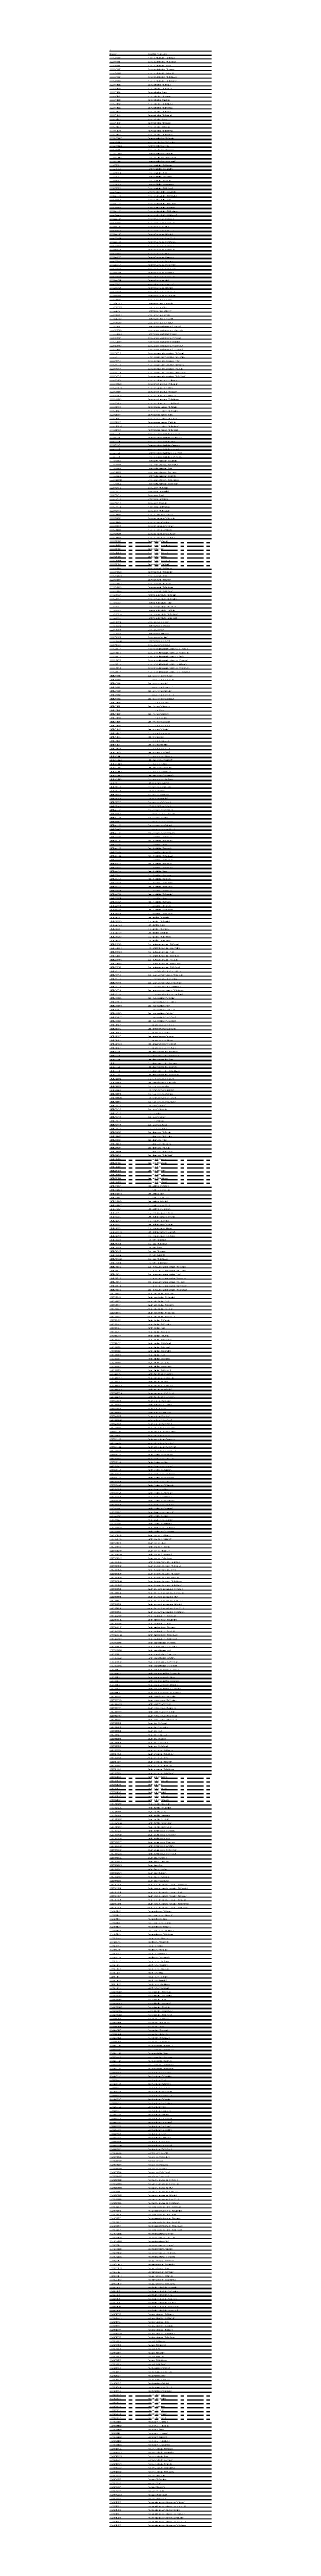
# Model space of a CAD drawing. Header units: millimetres. Extents: x 0 to 200, y -4838 to 3.
import ezdxf

# ---------------------------------------------------------------- set-up
doc = ezdxf.new("R2010")
doc.units = ezdxf.units.MM
doc.linetypes.add('CENTER', pattern=[50.8, 31.75, -6.35, 6.35, -6.35])
doc.layers.get('Defpoints').update_dxf_attribs({"color": 140})
for name, color, linetype, lineweight in [('I-DETL-DIMS-D', 11, 'Continuous', 25), ('I-DETL-DIMS-E', 201, 'Continuous', 25), ('I-DETL-DIMS-M', 51, 'Continuous', 25), ('I-DETL-DIMS-N', 171, 'Continuous', 25), ('I-DETL-DIMS-R', 131, 'Continuous', 25), ('I-DETL-DIMS-S', 101, 'Continuous', 25), ('I-DETL-DIMS-T', 31, 'Continuous', 25), ('I-DETL-FINE-D', 11, 'Continuous', 18), ('I-DETL-FINE-E', 201, 'Continuous', 18), ('I-DETL-FINE-M', 51, 'Continuous', 18), ('I-DETL-FINE-N', 171, 'Continuous', 18), ('I-DETL-FINE-R', 131, 'Continuous', 18), ('I-DETL-FINE-S', 101, 'Continuous', 18), ('I-DETL-FINE-T', 31, 'Continuous', 18), ('I-DETL-GENF-D', 10, 'Continuous', 18), ('I-DETL-GENF-E', 200, 'Continuous', 18), ('I-DETL-GENF-M', 50, 'Continuous', 18), ('I-DETL-GENF-N', 170, 'Continuous', 18), ('I-DETL-GENF-R', 130, 'Continuous', 18), ('I-DETL-GENF-S', 100, 'Continuous', 18), ('I-DETL-GENF-T', 30, 'Continuous', 18), ('I-DETL-GREY-D', 8, 'Continuous', 13), ('I-DETL-GREY-E', 8, 'Continuous', 13), ('I-DETL-GREY-M', 8, 'Continuous', 13), ('I-DETL-GREY-N', 8, 'Continuous', 13), ('I-DETL-GREY-R', 8, 'Continuous', 13), ('I-DETL-GREY-S', 8, 'Continuous', 13), ('I-DETL-GREY-T', 8, 'Continuous', 13), ('I-DETL-GRID-D', 11, 'CENTER', 25), ('I-DETL-GRID-E', 201, 'CENTER', 25), ('I-DETL-GRID-M', 51, 'CENTER', 25), ('I-DETL-GRID-N', 171, 'CENTER', 25), ('I-DETL-GRID-R', 131, 'CENTER', 25), ('I-DETL-GRID-S', 101, 'CENTER', 25), ('I-DETL-GRID-T', 31, 'CENTER', 25), ('I-DETL-MASK-D', 10, 'Continuous', 18), ('I-DETL-MASK-E', 200, 'Continuous', 18), ('I-DETL-MASK-M', 50, 'Continuous', 18), ('I-DETL-MASK-N', 170, 'Continuous', 18), ('I-DETL-MASK-R', 130, 'Continuous', 18), ('I-DETL-MASK-S', 100, 'Continuous', 18), ('I-DETL-MASK-T', 30, 'Continuous', 18), ('I-DETL-MEDM-D', 13, 'Continuous', 35), ('I-DETL-MEDM-E', 203, 'Continuous', 35), ('I-DETL-MEDM-M', 53, 'Continuous', 35), ('I-DETL-MEDM-N', 173, 'Continuous', 35), ('I-DETL-MEDM-R', 133, 'Continuous', 35), ('I-DETL-MEDM-S', 103, 'Continuous', 35), ('I-DETL-MEDM-T', 33, 'Continuous', 35), ('I-DETL-PATT-D', 19, 'Continuous', 13), ('I-DETL-PATT-E', 209, 'Continuous', 13), ('I-DETL-PATT-M', 59, 'Continuous', 13), ('I-DETL-PATT-N', 179, 'Continuous', 13), ('I-DETL-PATT-R', 139, 'Continuous', 13), ('I-DETL-PATT-S', 109, 'Continuous', 13), ('I-DETL-PATT-T', 39, 'Continuous', 13), ('I-DETL-REFR-D', 11, 'Continuous', 25), ('I-DETL-REFR-E', 201, 'Continuous', 25), ('I-DETL-REFR-M', 51, 'Continuous', 25), ('I-DETL-REFR-N', 171, 'Continuous', 25), ('I-DETL-REFR-R', 131, 'Continuous', 25), ('I-DETL-REFR-S', 101, 'Continuous', 25), ('I-DETL-REFR-T', 31, 'Continuous', 25), ('I-DETL-REVC-D', 71, 'Continuous', 25), ('I-DETL-REVC-E', 71, 'Continuous', 25), ('I-DETL-REVC-M', 71, 'Continuous', 25), ('I-DETL-REVC-N', 71, 'Continuous', 25), ('I-DETL-REVC-R', 71, 'Continuous', 25), ('I-DETL-REVC-S', 71, 'Continuous', 25), ('I-DETL-REVC-T', 71, 'Continuous', 25), ('I-DETL-SCRN-D', 9, 'Continuous', 13), ('I-DETL-SCRN-E', 9, 'Continuous', 13), ('I-DETL-SCRN-M', 9, 'Continuous', 13), ('I-DETL-SCRN-N', 9, 'Continuous', 13), ('I-DETL-SCRN-R', 9, 'Continuous', 13), ('I-DETL-SCRN-S', 9, 'Continuous', 13), ('I-DETL-SCRN-T', 9, 'Continuous', 13), ('I-DETL-SYMB-D', 11, 'Continuous', 25), ('I-DETL-SYMB-E', 201, 'Continuous', 25), ('I-DETL-SYMB-M', 51, 'Continuous', 25), ('I-DETL-SYMB-N', 171, 'Continuous', 25), ('I-DETL-SYMB-R', 131, 'Continuous', 25), ('I-DETL-SYMB-S', 101, 'Continuous', 25), ('I-DETL-SYMB-T', 31, 'Continuous', 25), ('I-DETL-TAGS-D', 11, 'Continuous', 25), ('I-DETL-TAGS-E', 201, 'Continuous', 25), ('I-DETL-TAGS-M', 51, 'Continuous', 25), ('I-DETL-TAGS-N', 171, 'Continuous', 25), ('I-DETL-TAGS-R', 131, 'Continuous', 25), ('I-DETL-TAGS-S', 101, 'Continuous', 25), ('I-DETL-TAGS-T', 31, 'Continuous', 25), ('I-DETL-TEXT-D', 11, 'Continuous', 25), ('I-DETL-TEXT-E', 201, 'Continuous', 25), ('I-DETL-TEXT-M', 51, 'Continuous', 25), ('I-DETL-TEXT-N', 171, 'Continuous', 25), ('I-DETL-TEXT-R', 131, 'Continuous', 25), ('I-DETL-TEXT-S', 101, 'Continuous', 25), ('I-DETL-TEXT-T', 31, 'Continuous', 25), ('I-DETL-THIN-D', 12, 'Continuous', 25), ('I-DETL-THIN-E', 202, 'Continuous', 25), ('I-DETL-THIN-M', 52, 'Continuous', 25), ('I-DETL-THIN-N', 172, 'Continuous', 25), ('I-DETL-THIN-R', 132, 'Continuous', 25), ('I-DETL-THIN-S', 102, 'Continuous', 25), ('I-DETL-THIN-T', 32, 'Continuous', 25), ('I-DETL-TITL-D', 13, 'Continuous', 35), ('I-DETL-TITL-E', 203, 'Continuous', 35), ('I-DETL-TITL-M', 53, 'Continuous', 35), ('I-DETL-TITL-N', 173, 'Continuous', 35), ('I-DETL-TITL-R', 133, 'Continuous', 35), ('I-DETL-TITL-S', 103, 'Continuous', 35), ('I-DETL-TITL-T', 33, 'Continuous', 35), ('I-DETL-WIDE-D', 14, 'Continuous', 50), ('I-DETL-WIDE-E', 204, 'Continuous', 50), ('I-DETL-WIDE-M', 54, 'Continuous', 50), ('I-DETL-WIDE-N', 174, 'Continuous', 50), ('I-DETL-WIDE-R', 134, 'Continuous', 50), ('I-DETL-WIDE-S', 104, 'Continuous', 50), ('I-DETL-WIDE-T', 34, 'Continuous', 50), ('I-DETL-XFIN-D', 10, 'Continuous', 13), ('I-DETL-XFIN-E', 200, 'Continuous', 13), ('I-DETL-XFIN-M', 50, 'Continuous', 13), ('I-DETL-XFIN-N', 170, 'Continuous', 13), ('I-DETL-XFIN-R', 130, 'Continuous', 13), ('I-DETL-XFIN-S', 100, 'Continuous', 13), ('I-DETL-XFIN-T', 30, 'Continuous', 13), ('I-DETL-XXXX-D', 18, 'Continuous', 200), ('I-DETL-XXXX-E', 208, 'Continuous', 200), ('I-DETL-XXXX-M', 58, 'Continuous', 200), ('I-DETL-XXXX-N', 178, 'Continuous', 200), ('I-DETL-XXXX-R', 138, 'Continuous', 200), ('I-DETL-XXXX-S', 108, 'Continuous', 200), ('I-DETL-XXXX-T', 38, 'Continuous', 200), ('I-DETL-XXX~-D', 17, 'Continuous', 140), ('I-DETL-XXX~-E', 207, 'Continuous', 140), ('I-DETL-XXX~-M', 57, 'Continuous', 140), ('I-DETL-XXX~-N', 177, 'Continuous', 140), ('I-DETL-XXX~-R', 137, 'Continuous', 140), ('I-DETL-XXX~-S', 107, 'Continuous', 140), ('I-DETL-XXX~-T', 37, 'Continuous', 140), ('I-DETL-XX~~-D', 16, 'Continuous', 100), ('I-DETL-XX~~-E', 206, 'Continuous', 100), ('I-DETL-XX~~-M', 56, 'Continuous', 100), ('I-DETL-XX~~-N', 176, 'Continuous', 100), ('I-DETL-XX~~-R', 136, 'Continuous', 100), ('I-DETL-XX~~-S', 106, 'Continuous', 100), ('I-DETL-XX~~-T', 36, 'Continuous', 100), ('I-DETL-X~~~-D', 15, 'Continuous', 70), ('I-DETL-X~~~-E', 205, 'Continuous', 70), ('I-DETL-X~~~-M', 55, 'Continuous', 70), ('I-DETL-X~~~-N', 175, 'Continuous', 70), ('I-DETL-X~~~-R', 135, 'Continuous', 70), ('I-DETL-X~~~-S', 105, 'Continuous', 70), ('I-DETL-X~~~-T', 35, 'Continuous', 70), ('I-ELEV-DIMS-D', 11, 'Continuous', 25), ('I-ELEV-DIMS-E', 201, 'Continuous', 25), ('I-ELEV-DIMS-M', 51, 'Continuous', 25), ('I-ELEV-DIMS-N', 171, 'Continuous', 25), ('I-ELEV-DIMS-R', 131, 'Continuous', 25), ('I-ELEV-DIMS-S', 101, 'Continuous', 25), ('I-ELEV-DIMS-T', 31, 'Continuous', 25), ('I-ELEV-FINE-D', 11, 'Continuous', 18), ('I-ELEV-FINE-E', 201, 'Continuous', 18), ('I-ELEV-FINE-M', 51, 'Continuous', 18), ('I-ELEV-FINE-N', 171, 'Continuous', 18), ('I-ELEV-FINE-R', 131, 'Continuous', 18), ('I-ELEV-FINE-S', 101, 'Continuous', 18), ('I-ELEV-FINE-T', 31, 'Continuous', 18), ('I-ELEV-GENF-D', 10, 'Continuous', 18), ('I-ELEV-GENF-E', 200, 'Continuous', 18), ('I-ELEV-GENF-M', 50, 'Continuous', 18), ('I-ELEV-GENF-N', 170, 'Continuous', 18), ('I-ELEV-GENF-R', 130, 'Continuous', 18), ('I-ELEV-GENF-S', 100, 'Continuous', 18), ('I-ELEV-GENF-T', 30, 'Continuous', 18), ('I-ELEV-GREY-D', 8, 'Continuous', 13), ('I-ELEV-GREY-E', 8, 'Continuous', 13), ('I-ELEV-GREY-M', 8, 'Continuous', 13), ('I-ELEV-GREY-N', 8, 'Continuous', 13), ('I-ELEV-GREY-R', 8, 'Continuous', 13), ('I-ELEV-GREY-S', 8, 'Continuous', 13), ('I-ELEV-GREY-T', 8, 'Continuous', 13), ('I-ELEV-GRID-D', 11, 'CENTER', 25), ('I-ELEV-GRID-E', 201, 'CENTER', 25), ('I-ELEV-GRID-M', 51, 'CENTER', 25), ('I-ELEV-GRID-N', 171, 'CENTER', 25), ('I-ELEV-GRID-R', 131, 'CENTER', 25), ('I-ELEV-GRID-S', 101, 'CENTER', 25), ('I-ELEV-GRID-T', 31, 'CENTER', 25), ('I-ELEV-MASK-D', 10, 'Continuous', 18), ('I-ELEV-MASK-E', 200, 'Continuous', 18), ('I-ELEV-MASK-M', 50, 'Continuous', 18), ('I-ELEV-MASK-N', 170, 'Continuous', 18), ('I-ELEV-MASK-R', 130, 'Continuous', 18), ('I-ELEV-MASK-S', 100, 'Continuous', 18), ('I-ELEV-MASK-T', 30, 'Continuous', 18), ('I-ELEV-MEDM-D', 13, 'Continuous', 35), ('I-ELEV-MEDM-E', 203, 'Continuous', 35), ('I-ELEV-MEDM-M', 53, 'Continuous', 35), ('I-ELEV-MEDM-N', 173, 'Continuous', 35), ('I-ELEV-MEDM-R', 133, 'Continuous', 35), ('I-ELEV-MEDM-S', 103, 'Continuous', 35), ('I-ELEV-MEDM-T', 33, 'Continuous', 35), ('I-ELEV-PATT-D', 19, 'Continuous', 13), ('I-ELEV-PATT-E', 209, 'Continuous', 13), ('I-ELEV-PATT-M', 59, 'Continuous', 13), ('I-ELEV-PATT-N', 179, 'Continuous', 13), ('I-ELEV-PATT-R', 139, 'Continuous', 13), ('I-ELEV-PATT-S', 109, 'Continuous', 13), ('I-ELEV-PATT-T', 39, 'Continuous', 13), ('I-ELEV-REFR-D', 11, 'Continuous', 25), ('I-ELEV-REFR-E', 201, 'Continuous', 25), ('I-ELEV-REFR-M', 51, 'Continuous', 25), ('I-ELEV-REFR-N', 171, 'Continuous', 25), ('I-ELEV-REFR-R', 131, 'Continuous', 25), ('I-ELEV-REFR-S', 101, 'Continuous', 25), ('I-ELEV-REFR-T', 31, 'Continuous', 25), ('I-ELEV-REVC-D', 71, 'Continuous', 25), ('I-ELEV-REVC-E', 71, 'Continuous', 25), ('I-ELEV-REVC-M', 71, 'Continuous', 25), ('I-ELEV-REVC-N', 71, 'Continuous', 25), ('I-ELEV-REVC-R', 71, 'Continuous', 25), ('I-ELEV-REVC-S', 71, 'Continuous', 25), ('I-ELEV-REVC-T', 71, 'Continuous', 25), ('I-ELEV-SCRN-D', 9, 'Continuous', 13), ('I-ELEV-SCRN-E', 9, 'Continuous', 13), ('I-ELEV-SCRN-M', 9, 'Continuous', 13), ('I-ELEV-SCRN-N', 9, 'Continuous', 13), ('I-ELEV-SCRN-R', 9, 'Continuous', 13), ('I-ELEV-SCRN-S', 9, 'Continuous', 13), ('I-ELEV-SCRN-T', 9, 'Continuous', 13), ('I-ELEV-SYMB-D', 11, 'Continuous', 25), ('I-ELEV-SYMB-E', 201, 'Continuous', 25), ('I-ELEV-SYMB-M', 51, 'Continuous', 25), ('I-ELEV-SYMB-N', 171, 'Continuous', 25), ('I-ELEV-SYMB-R', 131, 'Continuous', 25), ('I-ELEV-SYMB-S', 101, 'Continuous', 25), ('I-ELEV-SYMB-T', 31, 'Continuous', 25), ('I-ELEV-TAGS-D', 11, 'Continuous', 25), ('I-ELEV-TAGS-E', 201, 'Continuous', 25), ('I-ELEV-TAGS-M', 51, 'Continuous', 25), ('I-ELEV-TAGS-N', 171, 'Continuous', 25), ('I-ELEV-TAGS-R', 131, 'Continuous', 25), ('I-ELEV-TAGS-S', 101, 'Continuous', 25), ('I-ELEV-TAGS-T', 31, 'Continuous', 25), ('I-ELEV-TEXT-D', 11, 'Continuous', 25), ('I-ELEV-TEXT-E', 201, 'Continuous', 25), ('I-ELEV-TEXT-M', 51, 'Continuous', 25), ('I-ELEV-TEXT-N', 171, 'Continuous', 25), ('I-ELEV-TEXT-R', 131, 'Continuous', 25), ('I-ELEV-TEXT-S', 101, 'Continuous', 25), ('I-ELEV-TEXT-T', 31, 'Continuous', 25), ('I-ELEV-THIN-D', 12, 'Continuous', 25), ('I-ELEV-THIN-E', 202, 'Continuous', 25), ('I-ELEV-THIN-M', 52, 'Continuous', 25), ('I-ELEV-THIN-N', 172, 'Continuous', 25), ('I-ELEV-THIN-R', 132, 'Continuous', 25), ('I-ELEV-THIN-S', 102, 'Continuous', 25), ('I-ELEV-THIN-T', 32, 'Continuous', 25), ('I-ELEV-TITL-D', 13, 'Continuous', 35), ('I-ELEV-TITL-E', 203, 'Continuous', 35), ('I-ELEV-TITL-M', 53, 'Continuous', 35), ('I-ELEV-TITL-N', 173, 'Continuous', 35), ('I-ELEV-TITL-R', 133, 'Continuous', 35), ('I-ELEV-TITL-S', 103, 'Continuous', 35), ('I-ELEV-TITL-T', 33, 'Continuous', 35), ('I-ELEV-WIDE-D', 14, 'Continuous', 50), ('I-ELEV-WIDE-E', 204, 'Continuous', 50), ('I-ELEV-WIDE-M', 54, 'Continuous', 50), ('I-ELEV-WIDE-N', 174, 'Continuous', 50), ('I-ELEV-WIDE-R', 134, 'Continuous', 50), ('I-ELEV-WIDE-S', 104, 'Continuous', 50), ('I-ELEV-WIDE-T', 34, 'Continuous', 50), ('I-ELEV-XFIN-D', 10, 'Continuous', 13), ('I-ELEV-XFIN-E', 200, 'Continuous', 13), ('I-ELEV-XFIN-M', 50, 'Continuous', 13), ('I-ELEV-XFIN-N', 170, 'Continuous', 13), ('I-ELEV-XFIN-R', 130, 'Continuous', 13), ('I-ELEV-XFIN-S', 100, 'Continuous', 13), ('I-ELEV-XFIN-T', 30, 'Continuous', 13), ('I-ELEV-XXXX-D', 18, 'Continuous', 200), ('I-ELEV-XXXX-E', 208, 'Continuous', 200), ('I-ELEV-XXXX-M', 58, 'Continuous', 200), ('I-ELEV-XXXX-N', 178, 'Continuous', 200), ('I-ELEV-XXXX-R', 138, 'Continuous', 200), ('I-ELEV-XXXX-S', 108, 'Continuous', 200), ('I-ELEV-XXXX-T', 38, 'Continuous', 200), ('I-ELEV-XXX~-D', 17, 'Continuous', 140), ('I-ELEV-XXX~-E', 207, 'Continuous', 140), ('I-ELEV-XXX~-M', 57, 'Continuous', 140), ('I-ELEV-XXX~-N', 177, 'Continuous', 140), ('I-ELEV-XXX~-R', 137, 'Continuous', 140), ('I-ELEV-XXX~-S', 107, 'Continuous', 140), ('I-ELEV-XXX~-T', 37, 'Continuous', 140), ('I-ELEV-XX~~-D', 16, 'Continuous', 100), ('I-ELEV-XX~~-E', 206, 'Continuous', 100), ('I-ELEV-XX~~-M', 56, 'Continuous', 100), ('I-ELEV-XX~~-N', 176, 'Continuous', 100), ('I-ELEV-XX~~-R', 136, 'Continuous', 100), ('I-ELEV-XX~~-S', 106, 'Continuous', 100), ('I-ELEV-XX~~-T', 36, 'Continuous', 100), ('I-ELEV-X~~~-D', 15, 'Continuous', 70), ('I-ELEV-X~~~-E', 205, 'Continuous', 70), ('I-ELEV-X~~~-M', 55, 'Continuous', 70), ('I-ELEV-X~~~-N', 175, 'Continuous', 70), ('I-ELEV-X~~~-R', 135, 'Continuous', 70), ('I-ELEV-X~~~-S', 105, 'Continuous', 70), ('I-ELEV-X~~~-T', 35, 'Continuous', 70), ('I-PLAN-DIMS-D', 11, 'Continuous', 25), ('I-PLAN-DIMS-E', 201, 'Continuous', 25), ('I-PLAN-DIMS-M', 51, 'Continuous', 25), ('I-PLAN-DIMS-N', 171, 'Continuous', 25), ('I-PLAN-DIMS-R', 131, 'Continuous', 25), ('I-PLAN-DIMS-S', 101, 'Continuous', 25), ('I-PLAN-DIMS-T', 31, 'Continuous', 25), ('I-PLAN-FINE-D', 11, 'Continuous', 18), ('I-PLAN-FINE-E', 201, 'Continuous', 18), ('I-PLAN-FINE-M', 51, 'Continuous', 18), ('I-PLAN-FINE-N', 171, 'Continuous', 18), ('I-PLAN-FINE-R', 131, 'Continuous', 18), ('I-PLAN-FINE-S', 101, 'Continuous', 18), ('I-PLAN-FINE-T', 31, 'Continuous', 18), ('I-PLAN-GENF-D', 10, 'Continuous', 18), ('I-PLAN-GENF-E', 200, 'Continuous', 18), ('I-PLAN-GENF-M', 50, 'Continuous', 18), ('I-PLAN-GENF-N', 170, 'Continuous', 18), ('I-PLAN-GENF-R', 130, 'Continuous', 18), ('I-PLAN-GENF-S', 100, 'Continuous', 18), ('I-PLAN-GENF-T', 30, 'Continuous', 18), ('I-PLAN-GREY-D', 8, 'Continuous', 13), ('I-PLAN-GREY-E', 8, 'Continuous', 13), ('I-PLAN-GREY-M', 8, 'Continuous', 13), ('I-PLAN-GREY-N', 8, 'Continuous', 13), ('I-PLAN-GREY-R', 8, 'Continuous', 13), ('I-PLAN-GREY-S', 8, 'Continuous', 13), ('I-PLAN-GREY-T', 8, 'Continuous', 13), ('I-PLAN-GRID-D', 11, 'CENTER', 25), ('I-PLAN-GRID-E', 201, 'CENTER', 25), ('I-PLAN-GRID-M', 51, 'CENTER', 25), ('I-PLAN-GRID-N', 171, 'CENTER', 25), ('I-PLAN-GRID-R', 131, 'CENTER', 25), ('I-PLAN-GRID-S', 101, 'CENTER', 25), ('I-PLAN-GRID-T', 31, 'CENTER', 25), ('I-PLAN-MASK-D', 10, 'Continuous', 18), ('I-PLAN-MASK-E', 200, 'Continuous', 18), ('I-PLAN-MASK-M', 50, 'Continuous', 18), ('I-PLAN-MASK-N', 170, 'Continuous', 18), ('I-PLAN-MASK-R', 130, 'Continuous', 18), ('I-PLAN-MASK-S', 100, 'Continuous', 18), ('I-PLAN-MASK-T', 30, 'Continuous', 18), ('I-PLAN-MEDM-D', 13, 'Continuous', 35), ('I-PLAN-MEDM-E', 203, 'Continuous', 35), ('I-PLAN-MEDM-M', 53, 'Continuous', 35), ('I-PLAN-MEDM-N', 173, 'Continuous', 35), ('I-PLAN-MEDM-R', 133, 'Continuous', 35), ('I-PLAN-MEDM-S', 103, 'Continuous', 35), ('I-PLAN-MEDM-T', 33, 'Continuous', 35), ('I-PLAN-PATT-D', 19, 'Continuous', 13), ('I-PLAN-PATT-E', 209, 'Continuous', 13), ('I-PLAN-PATT-M', 59, 'Continuous', 13), ('I-PLAN-PATT-N', 179, 'Continuous', 13), ('I-PLAN-PATT-R', 139, 'Continuous', 13), ('I-PLAN-PATT-S', 109, 'Continuous', 13), ('I-PLAN-PATT-T', 39, 'Continuous', 13), ('I-PLAN-REFR-D', 11, 'Continuous', 25), ('I-PLAN-REFR-E', 201, 'Continuous', 25), ('I-PLAN-REFR-M', 51, 'Continuous', 25), ('I-PLAN-REFR-N', 171, 'Continuous', 25), ('I-PLAN-REFR-R', 131, 'Continuous', 25), ('I-PLAN-REFR-S', 101, 'Continuous', 25), ('I-PLAN-REFR-T', 31, 'Continuous', 25), ('I-PLAN-REVC-D', 71, 'Continuous', 25), ('I-PLAN-REVC-E', 71, 'Continuous', 25), ('I-PLAN-REVC-M', 71, 'Continuous', 25), ('I-PLAN-REVC-N', 71, 'Continuous', 25), ('I-PLAN-REVC-R', 71, 'Continuous', 25), ('I-PLAN-REVC-S', 71, 'Continuous', 25), ('I-PLAN-REVC-T', 71, 'Continuous', 25), ('I-PLAN-SCRN-D', 9, 'Continuous', 13), ('I-PLAN-SCRN-E', 9, 'Continuous', 13), ('I-PLAN-SCRN-M', 9, 'Continuous', 13), ('I-PLAN-SCRN-N', 9, 'Continuous', 13), ('I-PLAN-SCRN-R', 9, 'Continuous', 13), ('I-PLAN-SCRN-S', 9, 'Continuous', 13), ('I-PLAN-SCRN-T', 9, 'Continuous', 13), ('I-PLAN-SYMB-D', 11, 'Continuous', 25), ('I-PLAN-SYMB-E', 201, 'Continuous', 25), ('I-PLAN-SYMB-M', 51, 'Continuous', 25), ('I-PLAN-SYMB-N', 171, 'Continuous', 25), ('I-PLAN-SYMB-R', 131, 'Continuous', 25), ('I-PLAN-SYMB-S', 101, 'Continuous', 25), ('I-PLAN-SYMB-T', 31, 'Continuous', 25), ('I-PLAN-TAGS-D', 11, 'Continuous', 25), ('I-PLAN-TAGS-E', 201, 'Continuous', 25), ('I-PLAN-TAGS-M', 51, 'Continuous', 25), ('I-PLAN-TAGS-N', 171, 'Continuous', 25), ('I-PLAN-TAGS-R', 131, 'Continuous', 25), ('I-PLAN-TAGS-S', 101, 'Continuous', 25), ('I-PLAN-TAGS-T', 31, 'Continuous', 25), ('I-PLAN-TEXT-D', 11, 'Continuous', 25), ('I-PLAN-TEXT-E', 201, 'Continuous', 25), ('I-PLAN-TEXT-M', 51, 'Continuous', 25), ('I-PLAN-TEXT-N', 171, 'Continuous', 25), ('I-PLAN-TEXT-R', 131, 'Continuous', 25), ('I-PLAN-TEXT-S', 101, 'Continuous', 25), ('I-PLAN-TEXT-T', 31, 'Continuous', 25), ('I-PLAN-THIN-D', 12, 'Continuous', 25), ('I-PLAN-THIN-E', 202, 'Continuous', 25), ('I-PLAN-THIN-M', 52, 'Continuous', 25), ('I-PLAN-THIN-N', 172, 'Continuous', 25), ('I-PLAN-THIN-R', 132, 'Continuous', 25), ('I-PLAN-THIN-S', 102, 'Continuous', 25), ('I-PLAN-THIN-T', 32, 'Continuous', 25), ('I-PLAN-TITL-D', 13, 'Continuous', 35), ('I-PLAN-TITL-E', 203, 'Continuous', 35), ('I-PLAN-TITL-M', 53, 'Continuous', 35), ('I-PLAN-TITL-N', 173, 'Continuous', 35), ('I-PLAN-TITL-R', 133, 'Continuous', 35), ('I-PLAN-TITL-S', 103, 'Continuous', 35), ('I-PLAN-TITL-T', 33, 'Continuous', 35), ('I-PLAN-WIDE-D', 14, 'Continuous', 50), ('I-PLAN-WIDE-E', 204, 'Continuous', 50), ('I-PLAN-WIDE-M', 54, 'Continuous', 50), ('I-PLAN-WIDE-N', 174, 'Continuous', 50), ('I-PLAN-WIDE-R', 134, 'Continuous', 50), ('I-PLAN-WIDE-S', 104, 'Continuous', 50), ('I-PLAN-WIDE-T', 34, 'Continuous', 50), ('I-PLAN-XFIN-D', 10, 'Continuous', 13), ('I-PLAN-XFIN-E', 200, 'Continuous', 13), ('I-PLAN-XFIN-M', 50, 'Continuous', 13), ('I-PLAN-XFIN-N', 170, 'Continuous', 13), ('I-PLAN-XFIN-R', 130, 'Continuous', 13), ('I-PLAN-XFIN-S', 100, 'Continuous', 13), ('I-PLAN-XFIN-T', 30, 'Continuous', 13), ('I-PLAN-XXXX-D', 18, 'Continuous', 200), ('I-PLAN-XXXX-E', 208, 'Continuous', 200), ('I-PLAN-XXXX-M', 58, 'Continuous', 200), ('I-PLAN-XXXX-N', 178, 'Continuous', 200), ('I-PLAN-XXXX-R', 138, 'Continuous', 200), ('I-PLAN-XXXX-S', 108, 'Continuous', 200), ('I-PLAN-XXXX-T', 38, 'Continuous', 200), ('I-PLAN-XXX~-D', 17, 'Continuous', 140), ('I-PLAN-XXX~-E', 207, 'Continuous', 140), ('I-PLAN-XXX~-M', 57, 'Continuous', 140), ('I-PLAN-XXX~-N', 177, 'Continuous', 140), ('I-PLAN-XXX~-R', 137, 'Continuous', 140), ('I-PLAN-XXX~-S', 107, 'Continuous', 140), ('I-PLAN-XXX~-T', 37, 'Continuous', 140), ('I-PLAN-XX~~-D', 16, 'Continuous', 100), ('I-PLAN-XX~~-E', 206, 'Continuous', 100), ('I-PLAN-XX~~-M', 56, 'Continuous', 100), ('I-PLAN-XX~~-N', 176, 'Continuous', 100), ('I-PLAN-XX~~-R', 136, 'Continuous', 100), ('I-PLAN-XX~~-S', 106, 'Continuous', 100), ('I-PLAN-XX~~-T', 36, 'Continuous', 100), ('I-PLAN-X~~~-D', 15, 'Continuous', 70), ('I-PLAN-X~~~-E', 205, 'Continuous', 70), ('I-PLAN-X~~~-M', 55, 'Continuous', 70), ('I-PLAN-X~~~-N', 175, 'Continuous', 70), ('I-PLAN-X~~~-R', 135, 'Continuous', 70), ('I-PLAN-X~~~-S', 105, 'Continuous', 70), ('I-PLAN-X~~~-T', 35, 'Continuous', 70), ('I-SECT-DIMS-D', 11, 'Continuous', 25), ('I-SECT-DIMS-E', 201, 'Continuous', 25), ('I-SECT-DIMS-M', 51, 'Continuous', 25), ('I-SECT-DIMS-N', 171, 'Continuous', 25), ('I-SECT-DIMS-R', 131, 'Continuous', 25), ('I-SECT-DIMS-S', 101, 'Continuous', 25), ('I-SECT-DIMS-T', 31, 'Continuous', 25), ('I-SECT-FINE-D', 11, 'Continuous', 18), ('I-SECT-FINE-E', 201, 'Continuous', 18), ('I-SECT-FINE-M', 51, 'Continuous', 18), ('I-SECT-FINE-N', 171, 'Continuous', 18), ('I-SECT-FINE-R', 131, 'Continuous', 18), ('I-SECT-FINE-S', 101, 'Continuous', 18), ('I-SECT-FINE-T', 31, 'Continuous', 18), ('I-SECT-GENF-D', 10, 'Continuous', 18), ('I-SECT-GENF-E', 200, 'Continuous', 18), ('I-SECT-GENF-M', 50, 'Continuous', 18), ('I-SECT-GENF-N', 170, 'Continuous', 18), ('I-SECT-GENF-R', 130, 'Continuous', 18), ('I-SECT-GENF-S', 100, 'Continuous', 18), ('I-SECT-GENF-T', 30, 'Continuous', 18), ('I-SECT-GREY-D', 8, 'Continuous', 13), ('I-SECT-GREY-E', 8, 'Continuous', 13), ('I-SECT-GREY-M', 8, 'Continuous', 13), ('I-SECT-GREY-N', 8, 'Continuous', 13), ('I-SECT-GREY-R', 8, 'Continuous', 13), ('I-SECT-GREY-S', 8, 'Continuous', 13), ('I-SECT-GREY-T', 8, 'Continuous', 13), ('I-SECT-GRID-D', 11, 'CENTER', 25), ('I-SECT-GRID-E', 201, 'CENTER', 25), ('I-SECT-GRID-M', 51, 'CENTER', 25), ('I-SECT-GRID-N', 171, 'CENTER', 25), ('I-SECT-GRID-R', 131, 'CENTER', 25), ('I-SECT-GRID-S', 101, 'CENTER', 25), ('I-SECT-GRID-T', 31, 'CENTER', 25), ('I-SECT-MASK-D', 10, 'Continuous', 18), ('I-SECT-MASK-E', 200, 'Continuous', 18), ('I-SECT-MASK-M', 50, 'Continuous', 18), ('I-SECT-MASK-N', 170, 'Continuous', 18), ('I-SECT-MASK-R', 130, 'Continuous', 18), ('I-SECT-MASK-S', 100, 'Continuous', 18), ('I-SECT-MASK-T', 30, 'Continuous', 18), ('I-SECT-MEDM-D', 13, 'Continuous', 35), ('I-SECT-MEDM-E', 203, 'Continuous', 35), ('I-SECT-MEDM-M', 53, 'Continuous', 35), ('I-SECT-MEDM-N', 173, 'Continuous', 35), ('I-SECT-MEDM-R', 133, 'Continuous', 35), ('I-SECT-MEDM-S', 103, 'Continuous', 35), ('I-SECT-MEDM-T', 33, 'Continuous', 35), ('I-SECT-PATT-D', 19, 'Continuous', 13), ('I-SECT-PATT-E', 209, 'Continuous', 13), ('I-SECT-PATT-M', 59, 'Continuous', 13), ('I-SECT-PATT-N', 179, 'Continuous', 13), ('I-SECT-PATT-R', 139, 'Continuous', 13), ('I-SECT-PATT-S', 109, 'Continuous', 13), ('I-SECT-PATT-T', 39, 'Continuous', 13), ('I-SECT-REFR-D', 11, 'Continuous', 25), ('I-SECT-REFR-E', 201, 'Continuous', 25), ('I-SECT-REFR-M', 51, 'Continuous', 25), ('I-SECT-REFR-N', 171, 'Continuous', 25), ('I-SECT-REFR-R', 131, 'Continuous', 25), ('I-SECT-REFR-S', 101, 'Continuous', 25), ('I-SECT-REFR-T', 31, 'Continuous', 25), ('I-SECT-REVC-D', 71, 'Continuous', 25), ('I-SECT-REVC-E', 71, 'Continuous', 25), ('I-SECT-REVC-M', 71, 'Continuous', 25), ('I-SECT-REVC-N', 71, 'Continuous', 25), ('I-SECT-REVC-R', 71, 'Continuous', 25), ('I-SECT-REVC-S', 71, 'Continuous', 25), ('I-SECT-REVC-T', 71, 'Continuous', 25), ('I-SECT-SCRN-D', 9, 'Continuous', 13), ('I-SECT-SCRN-E', 9, 'Continuous', 13), ('I-SECT-SCRN-M', 9, 'Continuous', 13), ('I-SECT-SCRN-N', 9, 'Continuous', 13), ('I-SECT-SCRN-R', 9, 'Continuous', 13), ('I-SECT-SCRN-S', 9, 'Continuous', 13), ('I-SECT-SCRN-T', 9, 'Continuous', 13), ('I-SECT-SYMB-D', 11, 'Continuous', 25), ('I-SECT-SYMB-E', 201, 'Continuous', 25), ('I-SECT-SYMB-M', 51, 'Continuous', 25), ('I-SECT-SYMB-N', 171, 'Continuous', 25), ('I-SECT-SYMB-R', 131, 'Continuous', 25), ('I-SECT-SYMB-S', 101, 'Continuous', 25), ('I-SECT-SYMB-T', 31, 'Continuous', 25), ('I-SECT-TAGS-D', 11, 'Continuous', 25), ('I-SECT-TAGS-E', 201, 'Continuous', 25), ('I-SECT-TAGS-M', 51, 'Continuous', 25), ('I-SECT-TAGS-N', 171, 'Continuous', 25), ('I-SECT-TAGS-R', 131, 'Continuous', 25), ('I-SECT-TAGS-S', 101, 'Continuous', 25), ('I-SECT-TAGS-T', 31, 'Continuous', 25), ('I-SECT-TEXT-D', 11, 'Continuous', 25), ('I-SECT-TEXT-E', 201, 'Continuous', 25), ('I-SECT-TEXT-M', 51, 'Continuous', 25), ('I-SECT-TEXT-N', 171, 'Continuous', 25), ('I-SECT-TEXT-R', 131, 'Continuous', 25), ('I-SECT-TEXT-S', 101, 'Continuous', 25), ('I-SECT-TEXT-T', 31, 'Continuous', 25), ('I-SECT-THIN-D', 12, 'Continuous', 25), ('I-SECT-THIN-E', 202, 'Continuous', 25), ('I-SECT-THIN-M', 52, 'Continuous', 25), ('I-SECT-THIN-N', 172, 'Continuous', 25), ('I-SECT-THIN-R', 132, 'Continuous', 25), ('I-SECT-THIN-S', 102, 'Continuous', 25), ('I-SECT-THIN-T', 32, 'Continuous', 25), ('I-SECT-TITL-D', 13, 'Continuous', 35), ('I-SECT-TITL-E', 203, 'Continuous', 35), ('I-SECT-TITL-M', 53, 'Continuous', 35), ('I-SECT-TITL-N', 173, 'Continuous', 35), ('I-SECT-TITL-R', 133, 'Continuous', 35), ('I-SECT-TITL-S', 103, 'Continuous', 35), ('I-SECT-TITL-T', 33, 'Continuous', 35), ('I-SECT-WIDE-D', 14, 'Continuous', 50), ('I-SECT-WIDE-E', 204, 'Continuous', 50), ('I-SECT-WIDE-M', 54, 'Continuous', 50), ('I-SECT-WIDE-N', 174, 'Continuous', 50), ('I-SECT-WIDE-R', 134, 'Continuous', 50), ('I-SECT-WIDE-S', 104, 'Continuous', 50), ('I-SECT-WIDE-T', 34, 'Continuous', 50), ('I-SECT-XFIN-D', 10, 'Continuous', 13), ('I-SECT-XFIN-E', 200, 'Continuous', 13), ('I-SECT-XFIN-M', 50, 'Continuous', 13), ('I-SECT-XFIN-N', 170, 'Continuous', 13), ('I-SECT-XFIN-R', 130, 'Continuous', 13), ('I-SECT-XFIN-S', 100, 'Continuous', 13), ('I-SECT-XFIN-T', 30, 'Continuous', 13), ('I-SECT-XXXX-D', 18, 'Continuous', 200), ('I-SECT-XXXX-E', 208, 'Continuous', 200), ('I-SECT-XXXX-M', 58, 'Continuous', 200), ('I-SECT-XXXX-N', 178, 'Continuous', 200), ('I-SECT-XXXX-R', 138, 'Continuous', 200), ('I-SECT-XXXX-S', 108, 'Continuous', 200), ('I-SECT-XXXX-T', 38, 'Continuous', 200), ('I-SECT-XXX~-D', 17, 'Continuous', 140), ('I-SECT-XXX~-E', 207, 'Continuous', 140), ('I-SECT-XXX~-M', 57, 'Continuous', 140), ('I-SECT-XXX~-N', 177, 'Continuous', 140), ('I-SECT-XXX~-R', 137, 'Continuous', 140), ('I-SECT-XXX~-S', 107, 'Continuous', 140), ('I-SECT-XXX~-T', 37, 'Continuous', 140), ('I-SECT-XX~~-D', 16, 'Continuous', 100), ('I-SECT-XX~~-E', 206, 'Continuous', 100), ('I-SECT-XX~~-M', 56, 'Continuous', 100), ('I-SECT-XX~~-N', 176, 'Continuous', 100), ('I-SECT-XX~~-R', 136, 'Continuous', 100), ('I-SECT-XX~~-S', 106, 'Continuous', 100), ('I-SECT-XX~~-T', 36, 'Continuous', 100), ('I-SECT-X~~~-D', 15, 'Continuous', 70), ('I-SECT-X~~~-E', 205, 'Continuous', 70), ('I-SECT-X~~~-M', 55, 'Continuous', 70), ('I-SECT-X~~~-N', 175, 'Continuous', 70), ('I-SECT-X~~~-R', 135, 'Continuous', 70), ('I-SECT-X~~~-S', 105, 'Continuous', 70), ('I-SECT-X~~~-T', 35, 'Continuous', 70)]:
    doc.layers.add(name, color=color, linetype=linetype, lineweight=lineweight)
for name, color, linetype, lineweight, plot in [('I-DETL-NPLT-D', 140, 'Continuous', 18, False), ('I-DETL-NPLT-E', 140, 'Continuous', 18, False), ('I-DETL-NPLT-M', 140, 'Continuous', 18, False), ('I-DETL-NPLT-N', 140, 'Continuous', 18, False), ('I-DETL-NPLT-R', 140, 'Continuous', 18, False), ('I-DETL-NPLT-S', 140, 'Continuous', 18, False), ('I-DETL-NPLT-T', 140, 'Continuous', 18, False), ('I-ELEV-NPLT-D', 140, 'Continuous', 18, False), ('I-ELEV-NPLT-E', 140, 'Continuous', 18, False), ('I-ELEV-NPLT-M', 140, 'Continuous', 18, False), ('I-ELEV-NPLT-N', 140, 'Continuous', 18, False), ('I-ELEV-NPLT-R', 140, 'Continuous', 18, False), ('I-ELEV-NPLT-S', 140, 'Continuous', 18, False), ('I-ELEV-NPLT-T', 140, 'Continuous', 18, False), ('I-PLAN-NPLT-D', 140, 'Continuous', 18, False), ('I-PLAN-NPLT-E', 140, 'Continuous', 18, False), ('I-PLAN-NPLT-M', 140, 'Continuous', 18, False), ('I-PLAN-NPLT-N', 140, 'Continuous', 18, False), ('I-PLAN-NPLT-R', 140, 'Continuous', 18, False), ('I-PLAN-NPLT-S', 140, 'Continuous', 18, False), ('I-PLAN-NPLT-T', 140, 'Continuous', 18, False), ('I-SECT-NPLT-D', 140, 'Continuous', 18, False), ('I-SECT-NPLT-E', 140, 'Continuous', 18, False), ('I-SECT-NPLT-M', 140, 'Continuous', 18, False), ('I-SECT-NPLT-N', 140, 'Continuous', 18, False), ('I-SECT-NPLT-R', 140, 'Continuous', 18, False), ('I-SECT-NPLT-S', 140, 'Continuous', 18, False), ('I-SECT-NPLT-T', 140, 'Continuous', 18, False)]:
    doc.layers.add(name, color=color, linetype=linetype, lineweight=lineweight, plot=plot)
doc.styles.get("Standard").update_dxf_attribs({"font": 'arial.ttf'})

# ---------------------------------------------------------------- blocks, each defined once
blk = doc.blocks.new('AecLayers_SingleLetter_Augmented_UpperPhasing_I_2D')
blk.add_line((0, 0), (200, 0))
at = {"layer": 'Defpoints'}
blk.add_line((0, -7.5), (200, -7.5), dxfattribs=at)
at = {"layer": 'I-DETL-DIMS-D'}
blk.add_line((0, -2122.5), (200, -2122.5), dxfattribs=at)
at = {"layer": 'I-DETL-DIMS-E'}
blk.add_line((0, -2115), (200, -2115), dxfattribs=at)
at = {"layer": 'I-DETL-DIMS-M'}
blk.add_line((0, -2152.5), (200, -2152.5), dxfattribs=at)
at = {"layer": 'I-DETL-DIMS-N'}
blk.add_line((0, -2130), (200, -2130), dxfattribs=at)
at = {"layer": 'I-DETL-DIMS-R'}
blk.add_line((0, -2145), (200, -2145), dxfattribs=at)
at = {"layer": 'I-DETL-DIMS-S'}
blk.add_line((0, -2160), (200, -2160), dxfattribs=at)
at = {"layer": 'I-DETL-DIMS-T'}
blk.add_line((0, -2137.5), (200, -2137.5), dxfattribs=at)
at = {"layer": 'I-DETL-FINE-D'}
blk.add_line((0, -1282.5), (200, -1282.5), dxfattribs=at)
at = {"layer": 'I-DETL-FINE-E'}
blk.add_line((0, -1275), (200, -1275), dxfattribs=at)
at = {"layer": 'I-DETL-FINE-M'}
blk.add_line((0, -1312.5), (200, -1312.5), dxfattribs=at)
at = {"layer": 'I-DETL-FINE-N'}
blk.add_line((0, -1290), (200, -1290), dxfattribs=at)
at = {"layer": 'I-DETL-FINE-R'}
blk.add_line((0, -1305), (200, -1305), dxfattribs=at)
at = {"layer": 'I-DETL-FINE-S'}
blk.add_line((0, -1320), (200, -1320), dxfattribs=at)
at = {"layer": 'I-DETL-FINE-T'}
blk.add_line((0, -1297.5), (200, -1297.5), dxfattribs=at)
at = {"layer": 'I-DETL-GENF-D'}
blk.add_line((0, -1912.5), (200, -1912.5), dxfattribs=at)
at = {"layer": 'I-DETL-GENF-E'}
blk.add_line((0, -1905), (200, -1905), dxfattribs=at)
at = {"layer": 'I-DETL-GENF-M'}
blk.add_line((0, -1942.5), (200, -1942.5), dxfattribs=at)
at = {"layer": 'I-DETL-GENF-N'}
blk.add_line((0, -1920), (200, -1920), dxfattribs=at)
at = {"layer": 'I-DETL-GENF-R'}
blk.add_line((0, -1935), (200, -1935), dxfattribs=at)
at = {"layer": 'I-DETL-GENF-S'}
blk.add_line((0, -1950), (200, -1950), dxfattribs=at)
at = {"layer": 'I-DETL-GENF-T'}
blk.add_line((0, -1927.5), (200, -1927.5), dxfattribs=at)
at = {"layer": 'I-DETL-GREY-D'}
blk.add_line((0, -1702.5), (200, -1702.5), dxfattribs=at)
at = {"layer": 'I-DETL-GREY-E'}
blk.add_line((0, -1695), (200, -1695), dxfattribs=at)
at = {"layer": 'I-DETL-GREY-M'}
blk.add_line((0, -1732.5), (200, -1732.5), dxfattribs=at)
at = {"layer": 'I-DETL-GREY-N'}
blk.add_line((0, -1710), (200, -1710), dxfattribs=at)
at = {"layer": 'I-DETL-GREY-R'}
blk.add_line((0, -1725), (200, -1725), dxfattribs=at)
at = {"layer": 'I-DETL-GREY-S'}
blk.add_line((0, -1740), (200, -1740), dxfattribs=at)
at = {"layer": 'I-DETL-GREY-T'}
blk.add_line((0, -1717.5), (200, -1717.5), dxfattribs=at)
at = {"layer": 'I-DETL-GRID-D'}
blk.add_line((0, -2175), (200, -2175), dxfattribs=at)
at = {"layer": 'I-DETL-GRID-E'}
blk.add_line((0, -2167.5), (200, -2167.5), dxfattribs=at)
at = {"layer": 'I-DETL-GRID-M'}
blk.add_line((0, -2205), (200, -2205), dxfattribs=at)
at = {"layer": 'I-DETL-GRID-N'}
blk.add_line((0, -2182.5), (200, -2182.5), dxfattribs=at)
at = {"layer": 'I-DETL-GRID-R'}
blk.add_line((0, -2197.5), (200, -2197.5), dxfattribs=at)
at = {"layer": 'I-DETL-GRID-S'}
blk.add_line((0, -2212.5), (200, -2212.5), dxfattribs=at)
at = {"layer": 'I-DETL-GRID-T'}
blk.add_line((0, -2190), (200, -2190), dxfattribs=at)
at = {"layer": 'I-DETL-MASK-D'}
blk.add_line((0, -1860), (200, -1860), dxfattribs=at)
at = {"layer": 'I-DETL-MASK-E'}
blk.add_line((0, -1852.5), (200, -1852.5), dxfattribs=at)
at = {"layer": 'I-DETL-MASK-M'}
blk.add_line((0, -1890), (200, -1890), dxfattribs=at)
at = {"layer": 'I-DETL-MASK-N'}
blk.add_line((0, -1867.5), (200, -1867.5), dxfattribs=at)
at = {"layer": 'I-DETL-MASK-R'}
blk.add_line((0, -1882.5), (200, -1882.5), dxfattribs=at)
at = {"layer": 'I-DETL-MASK-S'}
blk.add_line((0, -1897.5), (200, -1897.5), dxfattribs=at)
at = {"layer": 'I-DETL-MASK-T'}
blk.add_line((0, -1875), (200, -1875), dxfattribs=at)
at = {"layer": 'I-DETL-MEDM-D'}
blk.add_line((0, -1387.5), (200, -1387.5), dxfattribs=at)
at = {"layer": 'I-DETL-MEDM-E'}
blk.add_line((0, -1380), (200, -1380), dxfattribs=at)
at = {"layer": 'I-DETL-MEDM-M'}
blk.add_line((0, -1417.5), (200, -1417.5), dxfattribs=at)
at = {"layer": 'I-DETL-MEDM-N'}
blk.add_line((0, -1395), (200, -1395), dxfattribs=at)
at = {"layer": 'I-DETL-MEDM-R'}
blk.add_line((0, -1410), (200, -1410), dxfattribs=at)
at = {"layer": 'I-DETL-MEDM-S'}
blk.add_line((0, -1425), (200, -1425), dxfattribs=at)
at = {"layer": 'I-DETL-MEDM-T'}
blk.add_line((0, -1402.5), (200, -1402.5), dxfattribs=at)
at = {"layer": 'I-DETL-NPLT-D'}
blk.add_line((0, -2385), (200, -2385), dxfattribs=at)
at = {"layer": 'I-DETL-NPLT-E'}
blk.add_line((0, -2377.5), (200, -2377.5), dxfattribs=at)
at = {"layer": 'I-DETL-NPLT-M'}
blk.add_line((0, -2415), (200, -2415), dxfattribs=at)
at = {"layer": 'I-DETL-NPLT-N'}
blk.add_line((0, -2392.5), (200, -2392.5), dxfattribs=at)
at = {"layer": 'I-DETL-NPLT-R'}
blk.add_line((0, -2407.5), (200, -2407.5), dxfattribs=at)
at = {"layer": 'I-DETL-NPLT-S'}
blk.add_line((0, -2422.5), (200, -2422.5), dxfattribs=at)
at = {"layer": 'I-DETL-NPLT-T'}
blk.add_line((0, -2400), (200, -2400), dxfattribs=at)
at = {"layer": 'I-DETL-PATT-D'}
blk.add_line((0, -1807.5), (200, -1807.5), dxfattribs=at)
at = {"layer": 'I-DETL-PATT-E'}
blk.add_line((0, -1800), (200, -1800), dxfattribs=at)
at = {"layer": 'I-DETL-PATT-M'}
blk.add_line((0, -1837.5), (200, -1837.5), dxfattribs=at)
at = {"layer": 'I-DETL-PATT-N'}
blk.add_line((0, -1815), (200, -1815), dxfattribs=at)
at = {"layer": 'I-DETL-PATT-R'}
blk.add_line((0, -1830), (200, -1830), dxfattribs=at)
at = {"layer": 'I-DETL-PATT-S'}
blk.add_line((0, -1845), (200, -1845), dxfattribs=at)
at = {"layer": 'I-DETL-PATT-T'}
blk.add_line((0, -1822.5), (200, -1822.5), dxfattribs=at)
at = {"layer": 'I-DETL-REFR-D'}
blk.add_line((0, -2017.5), (200, -2017.5), dxfattribs=at)
at = {"layer": 'I-DETL-REFR-E'}
blk.add_line((0, -2010), (200, -2010), dxfattribs=at)
at = {"layer": 'I-DETL-REFR-M'}
blk.add_line((0, -2047.5), (200, -2047.5), dxfattribs=at)
at = {"layer": 'I-DETL-REFR-N'}
blk.add_line((0, -2025), (200, -2025), dxfattribs=at)
at = {"layer": 'I-DETL-REFR-R'}
blk.add_line((0, -2040), (200, -2040), dxfattribs=at)
at = {"layer": 'I-DETL-REFR-S'}
blk.add_line((0, -2055), (200, -2055), dxfattribs=at)
at = {"layer": 'I-DETL-REFR-T'}
blk.add_line((0, -2032.5), (200, -2032.5), dxfattribs=at)
at = {"layer": 'I-DETL-REVC-D'}
blk.add_line((0, -2280), (200, -2280), dxfattribs=at)
at = {"layer": 'I-DETL-REVC-E'}
blk.add_line((0, -2272.5), (200, -2272.5), dxfattribs=at)
at = {"layer": 'I-DETL-REVC-M'}
blk.add_line((0, -2310), (200, -2310), dxfattribs=at)
at = {"layer": 'I-DETL-REVC-N'}
blk.add_line((0, -2287.5), (200, -2287.5), dxfattribs=at)
at = {"layer": 'I-DETL-REVC-R'}
blk.add_line((0, -2302.5), (200, -2302.5), dxfattribs=at)
at = {"layer": 'I-DETL-REVC-S'}
blk.add_line((0, -2317.5), (200, -2317.5), dxfattribs=at)
at = {"layer": 'I-DETL-REVC-T'}
blk.add_line((0, -2295), (200, -2295), dxfattribs=at)
at = {"layer": 'I-DETL-SCRN-D'}
blk.add_line((0, -1755), (200, -1755), dxfattribs=at)
at = {"layer": 'I-DETL-SCRN-E'}
blk.add_line((0, -1747.5), (200, -1747.5), dxfattribs=at)
at = {"layer": 'I-DETL-SCRN-M'}
blk.add_line((0, -1785), (200, -1785), dxfattribs=at)
at = {"layer": 'I-DETL-SCRN-N'}
blk.add_line((0, -1762.5), (200, -1762.5), dxfattribs=at)
at = {"layer": 'I-DETL-SCRN-R'}
blk.add_line((0, -1777.5), (200, -1777.5), dxfattribs=at)
at = {"layer": 'I-DETL-SCRN-S'}
blk.add_line((0, -1792.5), (200, -1792.5), dxfattribs=at)
at = {"layer": 'I-DETL-SCRN-T'}
blk.add_line((0, -1770), (200, -1770), dxfattribs=at)
at = {"layer": 'I-DETL-SYMB-D'}
blk.add_line((0, -2227.5), (200, -2227.5), dxfattribs=at)
at = {"layer": 'I-DETL-SYMB-E'}
blk.add_line((0, -2220), (200, -2220), dxfattribs=at)
at = {"layer": 'I-DETL-SYMB-M'}
blk.add_line((0, -2257.5), (200, -2257.5), dxfattribs=at)
at = {"layer": 'I-DETL-SYMB-N'}
blk.add_line((0, -2235), (200, -2235), dxfattribs=at)
at = {"layer": 'I-DETL-SYMB-R'}
blk.add_line((0, -2250), (200, -2250), dxfattribs=at)
at = {"layer": 'I-DETL-SYMB-S'}
blk.add_line((0, -2265), (200, -2265), dxfattribs=at)
at = {"layer": 'I-DETL-SYMB-T'}
blk.add_line((0, -2242.5), (200, -2242.5), dxfattribs=at)
at = {"layer": 'I-DETL-TAGS-D'}
blk.add_line((0, -2332.5), (200, -2332.5), dxfattribs=at)
at = {"layer": 'I-DETL-TAGS-E'}
blk.add_line((0, -2325), (200, -2325), dxfattribs=at)
at = {"layer": 'I-DETL-TAGS-M'}
blk.add_line((0, -2362.5), (200, -2362.5), dxfattribs=at)
at = {"layer": 'I-DETL-TAGS-N'}
blk.add_line((0, -2340), (200, -2340), dxfattribs=at)
at = {"layer": 'I-DETL-TAGS-R'}
blk.add_line((0, -2355), (200, -2355), dxfattribs=at)
at = {"layer": 'I-DETL-TAGS-S'}
blk.add_line((0, -2370), (200, -2370), dxfattribs=at)
at = {"layer": 'I-DETL-TAGS-T'}
blk.add_line((0, -2347.5), (200, -2347.5), dxfattribs=at)
at = {"layer": 'I-DETL-TEXT-D'}
blk.add_line((0, -2070), (200, -2070), dxfattribs=at)
at = {"layer": 'I-DETL-TEXT-E'}
blk.add_line((0, -2062.5), (200, -2062.5), dxfattribs=at)
at = {"layer": 'I-DETL-TEXT-M'}
blk.add_line((0, -2100), (200, -2100), dxfattribs=at)
at = {"layer": 'I-DETL-TEXT-N'}
blk.add_line((0, -2077.5), (200, -2077.5), dxfattribs=at)
at = {"layer": 'I-DETL-TEXT-R'}
blk.add_line((0, -2092.5), (200, -2092.5), dxfattribs=at)
at = {"layer": 'I-DETL-TEXT-S'}
blk.add_line((0, -2107.5), (200, -2107.5), dxfattribs=at)
at = {"layer": 'I-DETL-TEXT-T'}
blk.add_line((0, -2085), (200, -2085), dxfattribs=at)
at = {"layer": 'I-DETL-THIN-D'}
blk.add_line((0, -1335), (200, -1335), dxfattribs=at)
at = {"layer": 'I-DETL-THIN-E'}
blk.add_line((0, -1327.5), (200, -1327.5), dxfattribs=at)
at = {"layer": 'I-DETL-THIN-M'}
blk.add_line((0, -1365), (200, -1365), dxfattribs=at)
at = {"layer": 'I-DETL-THIN-N'}
blk.add_line((0, -1342.5), (200, -1342.5), dxfattribs=at)
at = {"layer": 'I-DETL-THIN-R'}
blk.add_line((0, -1357.5), (200, -1357.5), dxfattribs=at)
at = {"layer": 'I-DETL-THIN-S'}
blk.add_line((0, -1372.5), (200, -1372.5), dxfattribs=at)
at = {"layer": 'I-DETL-THIN-T'}
blk.add_line((0, -1350), (200, -1350), dxfattribs=at)
at = {"layer": 'I-DETL-TITL-D'}
blk.add_line((0, -1965), (200, -1965), dxfattribs=at)
at = {"layer": 'I-DETL-TITL-E'}
blk.add_line((0, -1957.5), (200, -1957.5), dxfattribs=at)
at = {"layer": 'I-DETL-TITL-M'}
blk.add_line((0, -1995), (200, -1995), dxfattribs=at)
at = {"layer": 'I-DETL-TITL-N'}
blk.add_line((0, -1972.5), (200, -1972.5), dxfattribs=at)
at = {"layer": 'I-DETL-TITL-R'}
blk.add_line((0, -1987.5), (200, -1987.5), dxfattribs=at)
at = {"layer": 'I-DETL-TITL-S'}
blk.add_line((0, -2002.5), (200, -2002.5), dxfattribs=at)
at = {"layer": 'I-DETL-TITL-T'}
blk.add_line((0, -1980), (200, -1980), dxfattribs=at)
at = {"layer": 'I-DETL-WIDE-D'}
blk.add_line((0, -1440), (200, -1440), dxfattribs=at)
at = {"layer": 'I-DETL-WIDE-E'}
blk.add_line((0, -1432.5), (200, -1432.5), dxfattribs=at)
at = {"layer": 'I-DETL-WIDE-M'}
blk.add_line((0, -1470), (200, -1470), dxfattribs=at)
at = {"layer": 'I-DETL-WIDE-N'}
blk.add_line((0, -1447.5), (200, -1447.5), dxfattribs=at)
at = {"layer": 'I-DETL-WIDE-R'}
blk.add_line((0, -1462.5), (200, -1462.5), dxfattribs=at)
at = {"layer": 'I-DETL-WIDE-S'}
blk.add_line((0, -1477.5), (200, -1477.5), dxfattribs=at)
at = {"layer": 'I-DETL-WIDE-T'}
blk.add_line((0, -1455), (200, -1455), dxfattribs=at)
at = {"layer": 'I-DETL-XFIN-D'}
blk.add_line((0, -1230), (200, -1230), dxfattribs=at)
at = {"layer": 'I-DETL-XFIN-E'}
blk.add_line((0, -1222.5), (200, -1222.5), dxfattribs=at)
at = {"layer": 'I-DETL-XFIN-M'}
blk.add_line((0, -1260), (200, -1260), dxfattribs=at)
at = {"layer": 'I-DETL-XFIN-N'}
blk.add_line((0, -1237.5), (200, -1237.5), dxfattribs=at)
at = {"layer": 'I-DETL-XFIN-R'}
blk.add_line((0, -1252.5), (200, -1252.5), dxfattribs=at)
at = {"layer": 'I-DETL-XFIN-S'}
blk.add_line((0, -1267.5), (200, -1267.5), dxfattribs=at)
at = {"layer": 'I-DETL-XFIN-T'}
blk.add_line((0, -1245), (200, -1245), dxfattribs=at)
at = {"layer": 'I-DETL-XXXX-D'}
blk.add_line((0, -1650), (200, -1650), dxfattribs=at)
at = {"layer": 'I-DETL-XXXX-E'}
blk.add_line((0, -1642.5), (200, -1642.5), dxfattribs=at)
at = {"layer": 'I-DETL-XXXX-M'}
blk.add_line((0, -1680), (200, -1680), dxfattribs=at)
at = {"layer": 'I-DETL-XXXX-N'}
blk.add_line((0, -1657.5), (200, -1657.5), dxfattribs=at)
at = {"layer": 'I-DETL-XXXX-R'}
blk.add_line((0, -1672.5), (200, -1672.5), dxfattribs=at)
at = {"layer": 'I-DETL-XXXX-S'}
blk.add_line((0, -1687.5), (200, -1687.5), dxfattribs=at)
at = {"layer": 'I-DETL-XXXX-T'}
blk.add_line((0, -1665), (200, -1665), dxfattribs=at)
at = {"layer": 'I-DETL-XXX~-D'}
blk.add_line((0, -1597.5), (200, -1597.5), dxfattribs=at)
at = {"layer": 'I-DETL-XXX~-E'}
blk.add_line((0, -1590), (200, -1590), dxfattribs=at)
at = {"layer": 'I-DETL-XXX~-M'}
blk.add_line((0, -1627.5), (200, -1627.5), dxfattribs=at)
at = {"layer": 'I-DETL-XXX~-N'}
blk.add_line((0, -1605), (200, -1605), dxfattribs=at)
at = {"layer": 'I-DETL-XXX~-R'}
blk.add_line((0, -1620), (200, -1620), dxfattribs=at)
at = {"layer": 'I-DETL-XXX~-S'}
blk.add_line((0, -1635), (200, -1635), dxfattribs=at)
at = {"layer": 'I-DETL-XXX~-T'}
blk.add_line((0, -1612.5), (200, -1612.5), dxfattribs=at)
at = {"layer": 'I-DETL-XX~~-D'}
blk.add_line((0, -1545), (200, -1545), dxfattribs=at)
at = {"layer": 'I-DETL-XX~~-E'}
blk.add_line((0, -1537.5), (200, -1537.5), dxfattribs=at)
at = {"layer": 'I-DETL-XX~~-M'}
blk.add_line((0, -1575), (200, -1575), dxfattribs=at)
at = {"layer": 'I-DETL-XX~~-N'}
blk.add_line((0, -1552.5), (200, -1552.5), dxfattribs=at)
at = {"layer": 'I-DETL-XX~~-R'}
blk.add_line((0, -1567.5), (200, -1567.5), dxfattribs=at)
at = {"layer": 'I-DETL-XX~~-S'}
blk.add_line((0, -1582.5), (200, -1582.5), dxfattribs=at)
at = {"layer": 'I-DETL-XX~~-T'}
blk.add_line((0, -1560), (200, -1560), dxfattribs=at)
at = {"layer": 'I-DETL-X~~~-D'}
blk.add_line((0, -1492.5), (200, -1492.5), dxfattribs=at)
at = {"layer": 'I-DETL-X~~~-E'}
blk.add_line((0, -1485), (200, -1485), dxfattribs=at)
at = {"layer": 'I-DETL-X~~~-M'}
blk.add_line((0, -1522.5), (200, -1522.5), dxfattribs=at)
at = {"layer": 'I-DETL-X~~~-N'}
blk.add_line((0, -1500), (200, -1500), dxfattribs=at)
at = {"layer": 'I-DETL-X~~~-R'}
blk.add_line((0, -1515), (200, -1515), dxfattribs=at)
at = {"layer": 'I-DETL-X~~~-S'}
blk.add_line((0, -1530), (200, -1530), dxfattribs=at)
at = {"layer": 'I-DETL-X~~~-T'}
blk.add_line((0, -1507.5), (200, -1507.5), dxfattribs=at)
at = {"layer": 'I-ELEV-DIMS-D'}
blk.add_line((0, -915), (200, -915), dxfattribs=at)
at = {"layer": 'I-ELEV-DIMS-E'}
blk.add_line((0, -907.5), (200, -907.5), dxfattribs=at)
at = {"layer": 'I-ELEV-DIMS-M'}
blk.add_line((0, -945), (200, -945), dxfattribs=at)
at = {"layer": 'I-ELEV-DIMS-N'}
blk.add_line((0, -922.5), (200, -922.5), dxfattribs=at)
at = {"layer": 'I-ELEV-DIMS-R'}
blk.add_line((0, -937.5), (200, -937.5), dxfattribs=at)
at = {"layer": 'I-ELEV-DIMS-S'}
blk.add_line((0, -952.5), (200, -952.5), dxfattribs=at)
at = {"layer": 'I-ELEV-DIMS-T'}
blk.add_line((0, -930), (200, -930), dxfattribs=at)
at = {"layer": 'I-ELEV-FINE-D'}
blk.add_line((0, -75), (200, -75), dxfattribs=at)
at = {"layer": 'I-ELEV-FINE-E'}
blk.add_line((0, -67.5), (200, -67.5), dxfattribs=at)
at = {"layer": 'I-ELEV-FINE-M'}
blk.add_line((0, -105), (200, -105), dxfattribs=at)
at = {"layer": 'I-ELEV-FINE-N'}
blk.add_line((0, -82.5), (200, -82.5), dxfattribs=at)
at = {"layer": 'I-ELEV-FINE-R'}
blk.add_line((0, -97.5), (200, -97.5), dxfattribs=at)
at = {"layer": 'I-ELEV-FINE-S'}
blk.add_line((0, -112.5), (200, -112.5), dxfattribs=at)
at = {"layer": 'I-ELEV-FINE-T'}
blk.add_line((0, -90), (200, -90), dxfattribs=at)
at = {"layer": 'I-ELEV-GENF-D'}
blk.add_line((0, -705), (200, -705), dxfattribs=at)
at = {"layer": 'I-ELEV-GENF-E'}
blk.add_line((0, -697.5), (200, -697.5), dxfattribs=at)
at = {"layer": 'I-ELEV-GENF-M'}
blk.add_line((0, -735), (200, -735), dxfattribs=at)
at = {"layer": 'I-ELEV-GENF-N'}
blk.add_line((0, -712.5), (200, -712.5), dxfattribs=at)
at = {"layer": 'I-ELEV-GENF-R'}
blk.add_line((0, -727.5), (200, -727.5), dxfattribs=at)
at = {"layer": 'I-ELEV-GENF-S'}
blk.add_line((0, -742.5), (200, -742.5), dxfattribs=at)
at = {"layer": 'I-ELEV-GENF-T'}
blk.add_line((0, -720), (200, -720), dxfattribs=at)
at = {"layer": 'I-ELEV-GREY-D'}
blk.add_line((0, -495), (200, -495), dxfattribs=at)
at = {"layer": 'I-ELEV-GREY-E'}
blk.add_line((0, -487.5), (200, -487.5), dxfattribs=at)
at = {"layer": 'I-ELEV-GREY-M'}
blk.add_line((0, -525), (200, -525), dxfattribs=at)
at = {"layer": 'I-ELEV-GREY-N'}
blk.add_line((0, -502.5), (200, -502.5), dxfattribs=at)
at = {"layer": 'I-ELEV-GREY-R'}
blk.add_line((0, -517.5), (200, -517.5), dxfattribs=at)
at = {"layer": 'I-ELEV-GREY-S'}
blk.add_line((0, -532.5), (200, -532.5), dxfattribs=at)
at = {"layer": 'I-ELEV-GREY-T'}
blk.add_line((0, -510), (200, -510), dxfattribs=at)
at = {"layer": 'I-ELEV-GRID-D'}
blk.add_line((0, -967.5), (200, -967.5), dxfattribs=at)
at = {"layer": 'I-ELEV-GRID-E'}
blk.add_line((0, -960), (200, -960), dxfattribs=at)
at = {"layer": 'I-ELEV-GRID-M'}
blk.add_line((0, -997.5), (200, -997.5), dxfattribs=at)
at = {"layer": 'I-ELEV-GRID-N'}
blk.add_line((0, -975), (200, -975), dxfattribs=at)
at = {"layer": 'I-ELEV-GRID-R'}
blk.add_line((0, -990), (200, -990), dxfattribs=at)
at = {"layer": 'I-ELEV-GRID-S'}
blk.add_line((0, -1005), (200, -1005), dxfattribs=at)
at = {"layer": 'I-ELEV-GRID-T'}
blk.add_line((0, -982.5), (200, -982.5), dxfattribs=at)
at = {"layer": 'I-ELEV-MASK-D'}
blk.add_line((0, -652.5), (200, -652.5), dxfattribs=at)
at = {"layer": 'I-ELEV-MASK-E'}
blk.add_line((0, -645), (200, -645), dxfattribs=at)
at = {"layer": 'I-ELEV-MASK-M'}
blk.add_line((0, -682.5), (200, -682.5), dxfattribs=at)
at = {"layer": 'I-ELEV-MASK-N'}
blk.add_line((0, -660), (200, -660), dxfattribs=at)
at = {"layer": 'I-ELEV-MASK-R'}
blk.add_line((0, -675), (200, -675), dxfattribs=at)
at = {"layer": 'I-ELEV-MASK-S'}
blk.add_line((0, -690), (200, -690), dxfattribs=at)
at = {"layer": 'I-ELEV-MASK-T'}
blk.add_line((0, -667.5), (200, -667.5), dxfattribs=at)
at = {"layer": 'I-ELEV-MEDM-D'}
blk.add_line((0, -180), (200, -180), dxfattribs=at)
at = {"layer": 'I-ELEV-MEDM-E'}
blk.add_line((0, -172.5), (200, -172.5), dxfattribs=at)
at = {"layer": 'I-ELEV-MEDM-M'}
blk.add_line((0, -210), (200, -210), dxfattribs=at)
at = {"layer": 'I-ELEV-MEDM-N'}
blk.add_line((0, -187.5), (200, -187.5), dxfattribs=at)
at = {"layer": 'I-ELEV-MEDM-R'}
blk.add_line((0, -202.5), (200, -202.5), dxfattribs=at)
at = {"layer": 'I-ELEV-MEDM-S'}
blk.add_line((0, -217.5), (200, -217.5), dxfattribs=at)
at = {"layer": 'I-ELEV-MEDM-T'}
blk.add_line((0, -195), (200, -195), dxfattribs=at)
at = {"layer": 'I-ELEV-NPLT-D'}
blk.add_line((0, -1177.5), (200, -1177.5), dxfattribs=at)
at = {"layer": 'I-ELEV-NPLT-E'}
blk.add_line((0, -1170), (200, -1170), dxfattribs=at)
at = {"layer": 'I-ELEV-NPLT-M'}
blk.add_line((0, -1207.5), (200, -1207.5), dxfattribs=at)
at = {"layer": 'I-ELEV-NPLT-N'}
blk.add_line((0, -1185), (200, -1185), dxfattribs=at)
at = {"layer": 'I-ELEV-NPLT-R'}
blk.add_line((0, -1200), (200, -1200), dxfattribs=at)
at = {"layer": 'I-ELEV-NPLT-S'}
blk.add_line((0, -1215), (200, -1215), dxfattribs=at)
at = {"layer": 'I-ELEV-NPLT-T'}
blk.add_line((0, -1192.5), (200, -1192.5), dxfattribs=at)
at = {"layer": 'I-ELEV-PATT-D'}
blk.add_line((0, -600), (200, -600), dxfattribs=at)
at = {"layer": 'I-ELEV-PATT-E'}
blk.add_line((0, -592.5), (200, -592.5), dxfattribs=at)
at = {"layer": 'I-ELEV-PATT-M'}
blk.add_line((0, -630), (200, -630), dxfattribs=at)
at = {"layer": 'I-ELEV-PATT-N'}
blk.add_line((0, -607.5), (200, -607.5), dxfattribs=at)
at = {"layer": 'I-ELEV-PATT-R'}
blk.add_line((0, -622.5), (200, -622.5), dxfattribs=at)
at = {"layer": 'I-ELEV-PATT-S'}
blk.add_line((0, -637.5), (200, -637.5), dxfattribs=at)
at = {"layer": 'I-ELEV-PATT-T'}
blk.add_line((0, -615), (200, -615), dxfattribs=at)
at = {"layer": 'I-ELEV-REFR-D'}
blk.add_line((0, -810), (200, -810), dxfattribs=at)
at = {"layer": 'I-ELEV-REFR-E'}
blk.add_line((0, -802.5), (200, -802.5), dxfattribs=at)
at = {"layer": 'I-ELEV-REFR-M'}
blk.add_line((0, -840), (200, -840), dxfattribs=at)
at = {"layer": 'I-ELEV-REFR-N'}
blk.add_line((0, -817.5), (200, -817.5), dxfattribs=at)
at = {"layer": 'I-ELEV-REFR-R'}
blk.add_line((0, -832.5), (200, -832.5), dxfattribs=at)
at = {"layer": 'I-ELEV-REFR-S'}
blk.add_line((0, -847.5), (200, -847.5), dxfattribs=at)
at = {"layer": 'I-ELEV-REFR-T'}
blk.add_line((0, -825), (200, -825), dxfattribs=at)
at = {"layer": 'I-ELEV-REVC-D'}
blk.add_line((0, -1072.5), (200, -1072.5), dxfattribs=at)
at = {"layer": 'I-ELEV-REVC-E'}
blk.add_line((0, -1065), (200, -1065), dxfattribs=at)
at = {"layer": 'I-ELEV-REVC-M'}
blk.add_line((0, -1102.5), (200, -1102.5), dxfattribs=at)
at = {"layer": 'I-ELEV-REVC-N'}
blk.add_line((0, -1080), (200, -1080), dxfattribs=at)
at = {"layer": 'I-ELEV-REVC-R'}
blk.add_line((0, -1095), (200, -1095), dxfattribs=at)
at = {"layer": 'I-ELEV-REVC-S'}
blk.add_line((0, -1110), (200, -1110), dxfattribs=at)
at = {"layer": 'I-ELEV-REVC-T'}
blk.add_line((0, -1087.5), (200, -1087.5), dxfattribs=at)
at = {"layer": 'I-ELEV-SCRN-D'}
blk.add_line((0, -547.5), (200, -547.5), dxfattribs=at)
at = {"layer": 'I-ELEV-SCRN-E'}
blk.add_line((0, -540), (200, -540), dxfattribs=at)
at = {"layer": 'I-ELEV-SCRN-M'}
blk.add_line((0, -577.5), (200, -577.5), dxfattribs=at)
at = {"layer": 'I-ELEV-SCRN-N'}
blk.add_line((0, -555), (200, -555), dxfattribs=at)
at = {"layer": 'I-ELEV-SCRN-R'}
blk.add_line((0, -570), (200, -570), dxfattribs=at)
at = {"layer": 'I-ELEV-SCRN-S'}
blk.add_line((0, -585), (200, -585), dxfattribs=at)
at = {"layer": 'I-ELEV-SCRN-T'}
blk.add_line((0, -562.5), (200, -562.5), dxfattribs=at)
at = {"layer": 'I-ELEV-SYMB-D'}
blk.add_line((0, -1020), (200, -1020), dxfattribs=at)
at = {"layer": 'I-ELEV-SYMB-E'}
blk.add_line((0, -1012.5), (200, -1012.5), dxfattribs=at)
at = {"layer": 'I-ELEV-SYMB-M'}
blk.add_line((0, -1050), (200, -1050), dxfattribs=at)
at = {"layer": 'I-ELEV-SYMB-N'}
blk.add_line((0, -1027.5), (200, -1027.5), dxfattribs=at)
at = {"layer": 'I-ELEV-SYMB-R'}
blk.add_line((0, -1042.5), (200, -1042.5), dxfattribs=at)
at = {"layer": 'I-ELEV-SYMB-S'}
blk.add_line((0, -1057.5), (200, -1057.5), dxfattribs=at)
at = {"layer": 'I-ELEV-SYMB-T'}
blk.add_line((0, -1035), (200, -1035), dxfattribs=at)
at = {"layer": 'I-ELEV-TAGS-D'}
blk.add_line((0, -1125), (200, -1125), dxfattribs=at)
at = {"layer": 'I-ELEV-TAGS-E'}
blk.add_line((0, -1117.5), (200, -1117.5), dxfattribs=at)
at = {"layer": 'I-ELEV-TAGS-M'}
blk.add_line((0, -1155), (200, -1155), dxfattribs=at)
at = {"layer": 'I-ELEV-TAGS-N'}
blk.add_line((0, -1132.5), (200, -1132.5), dxfattribs=at)
at = {"layer": 'I-ELEV-TAGS-R'}
blk.add_line((0, -1147.5), (200, -1147.5), dxfattribs=at)
at = {"layer": 'I-ELEV-TAGS-S'}
blk.add_line((0, -1162.5), (200, -1162.5), dxfattribs=at)
at = {"layer": 'I-ELEV-TAGS-T'}
blk.add_line((0, -1140), (200, -1140), dxfattribs=at)
at = {"layer": 'I-ELEV-TEXT-D'}
blk.add_line((0, -862.5), (200, -862.5), dxfattribs=at)
at = {"layer": 'I-ELEV-TEXT-E'}
blk.add_line((0, -855), (200, -855), dxfattribs=at)
at = {"layer": 'I-ELEV-TEXT-M'}
blk.add_line((0, -892.5), (200, -892.5), dxfattribs=at)
at = {"layer": 'I-ELEV-TEXT-N'}
blk.add_line((0, -870), (200, -870), dxfattribs=at)
at = {"layer": 'I-ELEV-TEXT-R'}
blk.add_line((0, -885), (200, -885), dxfattribs=at)
at = {"layer": 'I-ELEV-TEXT-S'}
blk.add_line((0, -900), (200, -900), dxfattribs=at)
at = {"layer": 'I-ELEV-TEXT-T'}
blk.add_line((0, -877.5), (200, -877.5), dxfattribs=at)
at = {"layer": 'I-ELEV-THIN-D'}
blk.add_line((0, -127.5), (200, -127.5), dxfattribs=at)
at = {"layer": 'I-ELEV-THIN-E'}
blk.add_line((0, -120), (200, -120), dxfattribs=at)
at = {"layer": 'I-ELEV-THIN-M'}
blk.add_line((0, -157.5), (200, -157.5), dxfattribs=at)
at = {"layer": 'I-ELEV-THIN-N'}
blk.add_line((0, -135), (200, -135), dxfattribs=at)
at = {"layer": 'I-ELEV-THIN-R'}
blk.add_line((0, -150), (200, -150), dxfattribs=at)
at = {"layer": 'I-ELEV-THIN-S'}
blk.add_line((0, -165), (200, -165), dxfattribs=at)
at = {"layer": 'I-ELEV-THIN-T'}
blk.add_line((0, -142.5), (200, -142.5), dxfattribs=at)
at = {"layer": 'I-ELEV-TITL-D'}
blk.add_line((0, -757.5), (200, -757.5), dxfattribs=at)
at = {"layer": 'I-ELEV-TITL-E'}
blk.add_line((0, -750), (200, -750), dxfattribs=at)
at = {"layer": 'I-ELEV-TITL-M'}
blk.add_line((0, -787.5), (200, -787.5), dxfattribs=at)
at = {"layer": 'I-ELEV-TITL-N'}
blk.add_line((0, -765), (200, -765), dxfattribs=at)
at = {"layer": 'I-ELEV-TITL-R'}
blk.add_line((0, -780), (200, -780), dxfattribs=at)
at = {"layer": 'I-ELEV-TITL-S'}
blk.add_line((0, -795), (200, -795), dxfattribs=at)
at = {"layer": 'I-ELEV-TITL-T'}
blk.add_line((0, -772.5), (200, -772.5), dxfattribs=at)
at = {"layer": 'I-ELEV-WIDE-D'}
blk.add_line((0, -232.5), (200, -232.5), dxfattribs=at)
at = {"layer": 'I-ELEV-WIDE-E'}
blk.add_line((0, -225), (200, -225), dxfattribs=at)
at = {"layer": 'I-ELEV-WIDE-M'}
blk.add_line((0, -262.5), (200, -262.5), dxfattribs=at)
at = {"layer": 'I-ELEV-WIDE-N'}
blk.add_line((0, -240), (200, -240), dxfattribs=at)
at = {"layer": 'I-ELEV-WIDE-R'}
blk.add_line((0, -255), (200, -255), dxfattribs=at)
at = {"layer": 'I-ELEV-WIDE-S'}
blk.add_line((0, -270), (200, -270), dxfattribs=at)
at = {"layer": 'I-ELEV-WIDE-T'}
blk.add_line((0, -247.5), (200, -247.5), dxfattribs=at)
at = {"layer": 'I-ELEV-XFIN-D'}
blk.add_line((0, -22.5), (200, -22.5), dxfattribs=at)
at = {"layer": 'I-ELEV-XFIN-E'}
blk.add_line((0, -15), (200, -15), dxfattribs=at)
at = {"layer": 'I-ELEV-XFIN-M'}
blk.add_line((0, -52.5), (200, -52.5), dxfattribs=at)
at = {"layer": 'I-ELEV-XFIN-N'}
blk.add_line((0, -30), (200, -30), dxfattribs=at)
at = {"layer": 'I-ELEV-XFIN-R'}
blk.add_line((0, -45), (200, -45), dxfattribs=at)
at = {"layer": 'I-ELEV-XFIN-S'}
blk.add_line((0, -60), (200, -60), dxfattribs=at)
at = {"layer": 'I-ELEV-XFIN-T'}
blk.add_line((0, -37.5), (200, -37.5), dxfattribs=at)
at = {"layer": 'I-ELEV-XXXX-D'}
blk.add_line((0, -442.5), (200, -442.5), dxfattribs=at)
at = {"layer": 'I-ELEV-XXXX-E'}
blk.add_line((0, -435), (200, -435), dxfattribs=at)
at = {"layer": 'I-ELEV-XXXX-M'}
blk.add_line((0, -472.5), (200, -472.5), dxfattribs=at)
at = {"layer": 'I-ELEV-XXXX-N'}
blk.add_line((0, -450), (200, -450), dxfattribs=at)
at = {"layer": 'I-ELEV-XXXX-R'}
blk.add_line((0, -465), (200, -465), dxfattribs=at)
at = {"layer": 'I-ELEV-XXXX-S'}
blk.add_line((0, -480), (200, -480), dxfattribs=at)
at = {"layer": 'I-ELEV-XXXX-T'}
blk.add_line((0, -457.5), (200, -457.5), dxfattribs=at)
at = {"layer": 'I-ELEV-XXX~-D'}
blk.add_line((0, -390), (200, -390), dxfattribs=at)
at = {"layer": 'I-ELEV-XXX~-E'}
blk.add_line((0, -382.5), (200, -382.5), dxfattribs=at)
at = {"layer": 'I-ELEV-XXX~-M'}
blk.add_line((0, -420), (200, -420), dxfattribs=at)
at = {"layer": 'I-ELEV-XXX~-N'}
blk.add_line((0, -397.5), (200, -397.5), dxfattribs=at)
at = {"layer": 'I-ELEV-XXX~-R'}
blk.add_line((0, -412.5), (200, -412.5), dxfattribs=at)
at = {"layer": 'I-ELEV-XXX~-S'}
blk.add_line((0, -427.5), (200, -427.5), dxfattribs=at)
at = {"layer": 'I-ELEV-XXX~-T'}
blk.add_line((0, -405), (200, -405), dxfattribs=at)
at = {"layer": 'I-ELEV-XX~~-D'}
blk.add_line((0, -337.5), (200, -337.5), dxfattribs=at)
at = {"layer": 'I-ELEV-XX~~-E'}
blk.add_line((0, -330), (200, -330), dxfattribs=at)
at = {"layer": 'I-ELEV-XX~~-M'}
blk.add_line((0, -367.5), (200, -367.5), dxfattribs=at)
at = {"layer": 'I-ELEV-XX~~-N'}
blk.add_line((0, -345), (200, -345), dxfattribs=at)
at = {"layer": 'I-ELEV-XX~~-R'}
blk.add_line((0, -360), (200, -360), dxfattribs=at)
at = {"layer": 'I-ELEV-XX~~-S'}
blk.add_line((0, -375), (200, -375), dxfattribs=at)
at = {"layer": 'I-ELEV-XX~~-T'}
blk.add_line((0, -352.5), (200, -352.5), dxfattribs=at)
at = {"layer": 'I-ELEV-X~~~-D'}
blk.add_line((0, -285), (200, -285), dxfattribs=at)
at = {"layer": 'I-ELEV-X~~~-E'}
blk.add_line((0, -277.5), (200, -277.5), dxfattribs=at)
at = {"layer": 'I-ELEV-X~~~-M'}
blk.add_line((0, -315), (200, -315), dxfattribs=at)
at = {"layer": 'I-ELEV-X~~~-N'}
blk.add_line((0, -292.5), (200, -292.5), dxfattribs=at)
at = {"layer": 'I-ELEV-X~~~-R'}
blk.add_line((0, -307.5), (200, -307.5), dxfattribs=at)
at = {"layer": 'I-ELEV-X~~~-S'}
blk.add_line((0, -322.5), (200, -322.5), dxfattribs=at)
at = {"layer": 'I-ELEV-X~~~-T'}
blk.add_line((0, -300), (200, -300), dxfattribs=at)
at = {"layer": 'I-PLAN-DIMS-D'}
blk.add_line((0, -4537.5), (200, -4537.5), dxfattribs=at)
at = {"layer": 'I-PLAN-DIMS-E'}
blk.add_line((0, -4530), (200, -4530), dxfattribs=at)
at = {"layer": 'I-PLAN-DIMS-M'}
blk.add_line((0, -4567.5), (200, -4567.5), dxfattribs=at)
at = {"layer": 'I-PLAN-DIMS-N'}
blk.add_line((0, -4545), (200, -4545), dxfattribs=at)
at = {"layer": 'I-PLAN-DIMS-R'}
blk.add_line((0, -4560), (200, -4560), dxfattribs=at)
at = {"layer": 'I-PLAN-DIMS-S'}
blk.add_line((0, -4575), (200, -4575), dxfattribs=at)
at = {"layer": 'I-PLAN-DIMS-T'}
blk.add_line((0, -4552.5), (200, -4552.5), dxfattribs=at)
at = {"layer": 'I-PLAN-FINE-D'}
blk.add_line((0, -3697.5), (200, -3697.5), dxfattribs=at)
at = {"layer": 'I-PLAN-FINE-E'}
blk.add_line((0, -3690), (200, -3690), dxfattribs=at)
at = {"layer": 'I-PLAN-FINE-M'}
blk.add_line((0, -3727.5), (200, -3727.5), dxfattribs=at)
at = {"layer": 'I-PLAN-FINE-N'}
blk.add_line((0, -3705), (200, -3705), dxfattribs=at)
at = {"layer": 'I-PLAN-FINE-R'}
blk.add_line((0, -3720), (200, -3720), dxfattribs=at)
at = {"layer": 'I-PLAN-FINE-S'}
blk.add_line((0, -3735), (200, -3735), dxfattribs=at)
at = {"layer": 'I-PLAN-FINE-T'}
blk.add_line((0, -3712.5), (200, -3712.5), dxfattribs=at)
at = {"layer": 'I-PLAN-GENF-D'}
blk.add_line((0, -4327.5), (200, -4327.5), dxfattribs=at)
at = {"layer": 'I-PLAN-GENF-E'}
blk.add_line((0, -4320), (200, -4320), dxfattribs=at)
at = {"layer": 'I-PLAN-GENF-M'}
blk.add_line((0, -4357.5), (200, -4357.5), dxfattribs=at)
at = {"layer": 'I-PLAN-GENF-N'}
blk.add_line((0, -4335), (200, -4335), dxfattribs=at)
at = {"layer": 'I-PLAN-GENF-R'}
blk.add_line((0, -4350), (200, -4350), dxfattribs=at)
at = {"layer": 'I-PLAN-GENF-S'}
blk.add_line((0, -4365), (200, -4365), dxfattribs=at)
at = {"layer": 'I-PLAN-GENF-T'}
blk.add_line((0, -4342.5), (200, -4342.5), dxfattribs=at)
at = {"layer": 'I-PLAN-GREY-D'}
blk.add_line((0, -4117.5), (200, -4117.5), dxfattribs=at)
at = {"layer": 'I-PLAN-GREY-E'}
blk.add_line((0, -4110), (200, -4110), dxfattribs=at)
at = {"layer": 'I-PLAN-GREY-M'}
blk.add_line((0, -4147.5), (200, -4147.5), dxfattribs=at)
at = {"layer": 'I-PLAN-GREY-N'}
blk.add_line((0, -4125), (200, -4125), dxfattribs=at)
at = {"layer": 'I-PLAN-GREY-R'}
blk.add_line((0, -4140), (200, -4140), dxfattribs=at)
at = {"layer": 'I-PLAN-GREY-S'}
blk.add_line((0, -4155), (200, -4155), dxfattribs=at)
at = {"layer": 'I-PLAN-GREY-T'}
blk.add_line((0, -4132.5), (200, -4132.5), dxfattribs=at)
at = {"layer": 'I-PLAN-GRID-D'}
blk.add_line((0, -4590), (200, -4590), dxfattribs=at)
at = {"layer": 'I-PLAN-GRID-E'}
blk.add_line((0, -4582.5), (200, -4582.5), dxfattribs=at)
at = {"layer": 'I-PLAN-GRID-M'}
blk.add_line((0, -4620), (200, -4620), dxfattribs=at)
at = {"layer": 'I-PLAN-GRID-N'}
blk.add_line((0, -4597.5), (200, -4597.5), dxfattribs=at)
at = {"layer": 'I-PLAN-GRID-R'}
blk.add_line((0, -4612.5), (200, -4612.5), dxfattribs=at)
at = {"layer": 'I-PLAN-GRID-S'}
blk.add_line((0, -4627.5), (200, -4627.5), dxfattribs=at)
at = {"layer": 'I-PLAN-GRID-T'}
blk.add_line((0, -4605), (200, -4605), dxfattribs=at)
at = {"layer": 'I-PLAN-MASK-D'}
blk.add_line((0, -4275), (200, -4275), dxfattribs=at)
at = {"layer": 'I-PLAN-MASK-E'}
blk.add_line((0, -4267.5), (200, -4267.5), dxfattribs=at)
at = {"layer": 'I-PLAN-MASK-M'}
blk.add_line((0, -4305), (200, -4305), dxfattribs=at)
at = {"layer": 'I-PLAN-MASK-N'}
blk.add_line((0, -4282.5), (200, -4282.5), dxfattribs=at)
at = {"layer": 'I-PLAN-MASK-R'}
blk.add_line((0, -4297.5), (200, -4297.5), dxfattribs=at)
at = {"layer": 'I-PLAN-MASK-S'}
blk.add_line((0, -4312.5), (200, -4312.5), dxfattribs=at)
at = {"layer": 'I-PLAN-MASK-T'}
blk.add_line((0, -4290), (200, -4290), dxfattribs=at)
at = {"layer": 'I-PLAN-MEDM-D'}
blk.add_line((0, -3802.5), (200, -3802.5), dxfattribs=at)
at = {"layer": 'I-PLAN-MEDM-E'}
blk.add_line((0, -3795), (200, -3795), dxfattribs=at)
at = {"layer": 'I-PLAN-MEDM-M'}
blk.add_line((0, -3832.5), (200, -3832.5), dxfattribs=at)
at = {"layer": 'I-PLAN-MEDM-N'}
blk.add_line((0, -3810), (200, -3810), dxfattribs=at)
at = {"layer": 'I-PLAN-MEDM-R'}
blk.add_line((0, -3825), (200, -3825), dxfattribs=at)
at = {"layer": 'I-PLAN-MEDM-S'}
blk.add_line((0, -3840), (200, -3840), dxfattribs=at)
at = {"layer": 'I-PLAN-MEDM-T'}
blk.add_line((0, -3817.5), (200, -3817.5), dxfattribs=at)
at = {"layer": 'I-PLAN-NPLT-D'}
blk.add_line((0, -4800), (200, -4800), dxfattribs=at)
at = {"layer": 'I-PLAN-NPLT-E'}
blk.add_line((0, -4792.5), (200, -4792.5), dxfattribs=at)
at = {"layer": 'I-PLAN-NPLT-M'}
blk.add_line((0, -4830), (200, -4830), dxfattribs=at)
at = {"layer": 'I-PLAN-NPLT-N'}
blk.add_line((0, -4807.5), (200, -4807.5), dxfattribs=at)
at = {"layer": 'I-PLAN-NPLT-R'}
blk.add_line((0, -4822.5), (200, -4822.5), dxfattribs=at)
at = {"layer": 'I-PLAN-NPLT-S'}
blk.add_line((0, -4837.5), (200, -4837.5), dxfattribs=at)
at = {"layer": 'I-PLAN-NPLT-T'}
blk.add_line((0, -4815), (200, -4815), dxfattribs=at)
at = {"layer": 'I-PLAN-PATT-D'}
blk.add_line((0, -4222.5), (200, -4222.5), dxfattribs=at)
at = {"layer": 'I-PLAN-PATT-E'}
blk.add_line((0, -4215), (200, -4215), dxfattribs=at)
at = {"layer": 'I-PLAN-PATT-M'}
blk.add_line((0, -4252.5), (200, -4252.5), dxfattribs=at)
at = {"layer": 'I-PLAN-PATT-N'}
blk.add_line((0, -4230), (200, -4230), dxfattribs=at)
at = {"layer": 'I-PLAN-PATT-R'}
blk.add_line((0, -4245), (200, -4245), dxfattribs=at)
at = {"layer": 'I-PLAN-PATT-S'}
blk.add_line((0, -4260), (200, -4260), dxfattribs=at)
at = {"layer": 'I-PLAN-PATT-T'}
blk.add_line((0, -4237.5), (200, -4237.5), dxfattribs=at)
at = {"layer": 'I-PLAN-REFR-D'}
blk.add_line((0, -4432.5), (200, -4432.5), dxfattribs=at)
at = {"layer": 'I-PLAN-REFR-E'}
blk.add_line((0, -4425), (200, -4425), dxfattribs=at)
at = {"layer": 'I-PLAN-REFR-M'}
blk.add_line((0, -4462.5), (200, -4462.5), dxfattribs=at)
at = {"layer": 'I-PLAN-REFR-N'}
blk.add_line((0, -4440), (200, -4440), dxfattribs=at)
at = {"layer": 'I-PLAN-REFR-R'}
blk.add_line((0, -4455), (200, -4455), dxfattribs=at)
at = {"layer": 'I-PLAN-REFR-S'}
blk.add_line((0, -4470), (200, -4470), dxfattribs=at)
at = {"layer": 'I-PLAN-REFR-T'}
blk.add_line((0, -4447.5), (200, -4447.5), dxfattribs=at)
at = {"layer": 'I-PLAN-REVC-D'}
blk.add_line((0, -4695), (200, -4695), dxfattribs=at)
at = {"layer": 'I-PLAN-REVC-E'}
blk.add_line((0, -4687.5), (200, -4687.5), dxfattribs=at)
at = {"layer": 'I-PLAN-REVC-M'}
blk.add_line((0, -4725), (200, -4725), dxfattribs=at)
at = {"layer": 'I-PLAN-REVC-N'}
blk.add_line((0, -4702.5), (200, -4702.5), dxfattribs=at)
at = {"layer": 'I-PLAN-REVC-R'}
blk.add_line((0, -4717.5), (200, -4717.5), dxfattribs=at)
at = {"layer": 'I-PLAN-REVC-S'}
blk.add_line((0, -4732.5), (200, -4732.5), dxfattribs=at)
at = {"layer": 'I-PLAN-REVC-T'}
blk.add_line((0, -4710), (200, -4710), dxfattribs=at)
at = {"layer": 'I-PLAN-SCRN-D'}
blk.add_line((0, -4170), (200, -4170), dxfattribs=at)
at = {"layer": 'I-PLAN-SCRN-E'}
blk.add_line((0, -4162.5), (200, -4162.5), dxfattribs=at)
at = {"layer": 'I-PLAN-SCRN-M'}
blk.add_line((0, -4200), (200, -4200), dxfattribs=at)
at = {"layer": 'I-PLAN-SCRN-N'}
blk.add_line((0, -4177.5), (200, -4177.5), dxfattribs=at)
at = {"layer": 'I-PLAN-SCRN-R'}
blk.add_line((0, -4192.5), (200, -4192.5), dxfattribs=at)
at = {"layer": 'I-PLAN-SCRN-S'}
blk.add_line((0, -4207.5), (200, -4207.5), dxfattribs=at)
at = {"layer": 'I-PLAN-SCRN-T'}
blk.add_line((0, -4185), (200, -4185), dxfattribs=at)
at = {"layer": 'I-PLAN-SYMB-D'}
blk.add_line((0, -4642.5), (200, -4642.5), dxfattribs=at)
at = {"layer": 'I-PLAN-SYMB-E'}
blk.add_line((0, -4635), (200, -4635), dxfattribs=at)
at = {"layer": 'I-PLAN-SYMB-M'}
blk.add_line((0, -4672.5), (200, -4672.5), dxfattribs=at)
at = {"layer": 'I-PLAN-SYMB-N'}
blk.add_line((0, -4650), (200, -4650), dxfattribs=at)
at = {"layer": 'I-PLAN-SYMB-R'}
blk.add_line((0, -4665), (200, -4665), dxfattribs=at)
at = {"layer": 'I-PLAN-SYMB-S'}
blk.add_line((0, -4680), (200, -4680), dxfattribs=at)
at = {"layer": 'I-PLAN-SYMB-T'}
blk.add_line((0, -4657.5), (200, -4657.5), dxfattribs=at)
at = {"layer": 'I-PLAN-TAGS-D'}
blk.add_line((0, -4747.5), (200, -4747.5), dxfattribs=at)
at = {"layer": 'I-PLAN-TAGS-E'}
blk.add_line((0, -4740), (200, -4740), dxfattribs=at)
at = {"layer": 'I-PLAN-TAGS-M'}
blk.add_line((0, -4777.5), (200, -4777.5), dxfattribs=at)
at = {"layer": 'I-PLAN-TAGS-N'}
blk.add_line((0, -4755), (200, -4755), dxfattribs=at)
at = {"layer": 'I-PLAN-TAGS-R'}
blk.add_line((0, -4770), (200, -4770), dxfattribs=at)
at = {"layer": 'I-PLAN-TAGS-S'}
blk.add_line((0, -4785), (200, -4785), dxfattribs=at)
at = {"layer": 'I-PLAN-TAGS-T'}
blk.add_line((0, -4762.5), (200, -4762.5), dxfattribs=at)
at = {"layer": 'I-PLAN-TEXT-D'}
blk.add_line((0, -4485), (200, -4485), dxfattribs=at)
at = {"layer": 'I-PLAN-TEXT-E'}
blk.add_line((0, -4477.5), (200, -4477.5), dxfattribs=at)
at = {"layer": 'I-PLAN-TEXT-M'}
blk.add_line((0, -4515), (200, -4515), dxfattribs=at)
at = {"layer": 'I-PLAN-TEXT-N'}
blk.add_line((0, -4492.5), (200, -4492.5), dxfattribs=at)
at = {"layer": 'I-PLAN-TEXT-R'}
blk.add_line((0, -4507.5), (200, -4507.5), dxfattribs=at)
at = {"layer": 'I-PLAN-TEXT-S'}
blk.add_line((0, -4522.5), (200, -4522.5), dxfattribs=at)
at = {"layer": 'I-PLAN-TEXT-T'}
blk.add_line((0, -4500), (200, -4500), dxfattribs=at)
at = {"layer": 'I-PLAN-THIN-D'}
blk.add_line((0, -3750), (200, -3750), dxfattribs=at)
at = {"layer": 'I-PLAN-THIN-E'}
blk.add_line((0, -3742.5), (200, -3742.5), dxfattribs=at)
at = {"layer": 'I-PLAN-THIN-M'}
blk.add_line((0, -3780), (200, -3780), dxfattribs=at)
at = {"layer": 'I-PLAN-THIN-N'}
blk.add_line((0, -3757.5), (200, -3757.5), dxfattribs=at)
at = {"layer": 'I-PLAN-THIN-R'}
blk.add_line((0, -3772.5), (200, -3772.5), dxfattribs=at)
at = {"layer": 'I-PLAN-THIN-S'}
blk.add_line((0, -3787.5), (200, -3787.5), dxfattribs=at)
at = {"layer": 'I-PLAN-THIN-T'}
blk.add_line((0, -3765), (200, -3765), dxfattribs=at)
at = {"layer": 'I-PLAN-TITL-D'}
blk.add_line((0, -4380), (200, -4380), dxfattribs=at)
at = {"layer": 'I-PLAN-TITL-E'}
blk.add_line((0, -4372.5), (200, -4372.5), dxfattribs=at)
at = {"layer": 'I-PLAN-TITL-M'}
blk.add_line((0, -4410), (200, -4410), dxfattribs=at)
at = {"layer": 'I-PLAN-TITL-N'}
blk.add_line((0, -4387.5), (200, -4387.5), dxfattribs=at)
at = {"layer": 'I-PLAN-TITL-R'}
blk.add_line((0, -4402.5), (200, -4402.5), dxfattribs=at)
at = {"layer": 'I-PLAN-TITL-S'}
blk.add_line((0, -4417.5), (200, -4417.5), dxfattribs=at)
at = {"layer": 'I-PLAN-TITL-T'}
blk.add_line((0, -4395), (200, -4395), dxfattribs=at)
at = {"layer": 'I-PLAN-WIDE-D'}
blk.add_line((0, -3855), (200, -3855), dxfattribs=at)
at = {"layer": 'I-PLAN-WIDE-E'}
blk.add_line((0, -3847.5), (200, -3847.5), dxfattribs=at)
at = {"layer": 'I-PLAN-WIDE-M'}
blk.add_line((0, -3885), (200, -3885), dxfattribs=at)
at = {"layer": 'I-PLAN-WIDE-N'}
blk.add_line((0, -3862.5), (200, -3862.5), dxfattribs=at)
at = {"layer": 'I-PLAN-WIDE-R'}
blk.add_line((0, -3877.5), (200, -3877.5), dxfattribs=at)
at = {"layer": 'I-PLAN-WIDE-S'}
blk.add_line((0, -3892.5), (200, -3892.5), dxfattribs=at)
at = {"layer": 'I-PLAN-WIDE-T'}
blk.add_line((0, -3870), (200, -3870), dxfattribs=at)
at = {"layer": 'I-PLAN-XFIN-D'}
blk.add_line((0, -3645), (200, -3645), dxfattribs=at)
at = {"layer": 'I-PLAN-XFIN-E'}
blk.add_line((0, -3637.5), (200, -3637.5), dxfattribs=at)
at = {"layer": 'I-PLAN-XFIN-M'}
blk.add_line((0, -3675), (200, -3675), dxfattribs=at)
at = {"layer": 'I-PLAN-XFIN-N'}
blk.add_line((0, -3652.5), (200, -3652.5), dxfattribs=at)
at = {"layer": 'I-PLAN-XFIN-R'}
blk.add_line((0, -3667.5), (200, -3667.5), dxfattribs=at)
at = {"layer": 'I-PLAN-XFIN-S'}
blk.add_line((0, -3682.5), (200, -3682.5), dxfattribs=at)
at = {"layer": 'I-PLAN-XFIN-T'}
blk.add_line((0, -3660), (200, -3660), dxfattribs=at)
at = {"layer": 'I-PLAN-XXXX-D'}
blk.add_line((0, -4065), (200, -4065), dxfattribs=at)
at = {"layer": 'I-PLAN-XXXX-E'}
blk.add_line((0, -4057.5), (200, -4057.5), dxfattribs=at)
at = {"layer": 'I-PLAN-XXXX-M'}
blk.add_line((0, -4095), (200, -4095), dxfattribs=at)
at = {"layer": 'I-PLAN-XXXX-N'}
blk.add_line((0, -4072.5), (200, -4072.5), dxfattribs=at)
at = {"layer": 'I-PLAN-XXXX-R'}
blk.add_line((0, -4087.5), (200, -4087.5), dxfattribs=at)
at = {"layer": 'I-PLAN-XXXX-S'}
blk.add_line((0, -4102.5), (200, -4102.5), dxfattribs=at)
at = {"layer": 'I-PLAN-XXXX-T'}
blk.add_line((0, -4080), (200, -4080), dxfattribs=at)
at = {"layer": 'I-PLAN-XXX~-D'}
blk.add_line((0, -4012.5), (200, -4012.5), dxfattribs=at)
at = {"layer": 'I-PLAN-XXX~-E'}
blk.add_line((0, -4005), (200, -4005), dxfattribs=at)
at = {"layer": 'I-PLAN-XXX~-M'}
blk.add_line((0, -4042.5), (200, -4042.5), dxfattribs=at)
at = {"layer": 'I-PLAN-XXX~-N'}
blk.add_line((0, -4020), (200, -4020), dxfattribs=at)
at = {"layer": 'I-PLAN-XXX~-R'}
blk.add_line((0, -4035), (200, -4035), dxfattribs=at)
at = {"layer": 'I-PLAN-XXX~-S'}
blk.add_line((0, -4050), (200, -4050), dxfattribs=at)
at = {"layer": 'I-PLAN-XXX~-T'}
blk.add_line((0, -4027.5), (200, -4027.5), dxfattribs=at)
at = {"layer": 'I-PLAN-XX~~-D'}
blk.add_line((0, -3960), (200, -3960), dxfattribs=at)
at = {"layer": 'I-PLAN-XX~~-E'}
blk.add_line((0, -3952.5), (200, -3952.5), dxfattribs=at)
at = {"layer": 'I-PLAN-XX~~-M'}
blk.add_line((0, -3990), (200, -3990), dxfattribs=at)
at = {"layer": 'I-PLAN-XX~~-N'}
blk.add_line((0, -3967.5), (200, -3967.5), dxfattribs=at)
at = {"layer": 'I-PLAN-XX~~-R'}
blk.add_line((0, -3982.5), (200, -3982.5), dxfattribs=at)
at = {"layer": 'I-PLAN-XX~~-S'}
blk.add_line((0, -3997.5), (200, -3997.5), dxfattribs=at)
at = {"layer": 'I-PLAN-XX~~-T'}
blk.add_line((0, -3975), (200, -3975), dxfattribs=at)
at = {"layer": 'I-PLAN-X~~~-D'}
blk.add_line((0, -3907.5), (200, -3907.5), dxfattribs=at)
at = {"layer": 'I-PLAN-X~~~-E'}
blk.add_line((0, -3900), (200, -3900), dxfattribs=at)
at = {"layer": 'I-PLAN-X~~~-M'}
blk.add_line((0, -3937.5), (200, -3937.5), dxfattribs=at)
at = {"layer": 'I-PLAN-X~~~-N'}
blk.add_line((0, -3915), (200, -3915), dxfattribs=at)
at = {"layer": 'I-PLAN-X~~~-R'}
blk.add_line((0, -3930), (200, -3930), dxfattribs=at)
at = {"layer": 'I-PLAN-X~~~-S'}
blk.add_line((0, -3945), (200, -3945), dxfattribs=at)
at = {"layer": 'I-PLAN-X~~~-T'}
blk.add_line((0, -3922.5), (200, -3922.5), dxfattribs=at)
at = {"layer": 'I-SECT-DIMS-D'}
blk.add_line((0, -3330), (200, -3330), dxfattribs=at)
at = {"layer": 'I-SECT-DIMS-E'}
blk.add_line((0, -3322.5), (200, -3322.5), dxfattribs=at)
at = {"layer": 'I-SECT-DIMS-M'}
blk.add_line((0, -3360), (200, -3360), dxfattribs=at)
at = {"layer": 'I-SECT-DIMS-N'}
blk.add_line((0, -3337.5), (200, -3337.5), dxfattribs=at)
at = {"layer": 'I-SECT-DIMS-R'}
blk.add_line((0, -3352.5), (200, -3352.5), dxfattribs=at)
at = {"layer": 'I-SECT-DIMS-S'}
blk.add_line((0, -3367.5), (200, -3367.5), dxfattribs=at)
at = {"layer": 'I-SECT-DIMS-T'}
blk.add_line((0, -3345), (200, -3345), dxfattribs=at)
at = {"layer": 'I-SECT-FINE-D'}
blk.add_line((0, -2490), (200, -2490), dxfattribs=at)
at = {"layer": 'I-SECT-FINE-E'}
blk.add_line((0, -2482.5), (200, -2482.5), dxfattribs=at)
at = {"layer": 'I-SECT-FINE-M'}
blk.add_line((0, -2520), (200, -2520), dxfattribs=at)
at = {"layer": 'I-SECT-FINE-N'}
blk.add_line((0, -2497.5), (200, -2497.5), dxfattribs=at)
at = {"layer": 'I-SECT-FINE-R'}
blk.add_line((0, -2512.5), (200, -2512.5), dxfattribs=at)
at = {"layer": 'I-SECT-FINE-S'}
blk.add_line((0, -2527.5), (200, -2527.5), dxfattribs=at)
at = {"layer": 'I-SECT-FINE-T'}
blk.add_line((0, -2505), (200, -2505), dxfattribs=at)
at = {"layer": 'I-SECT-GENF-D'}
blk.add_line((0, -3120), (200, -3120), dxfattribs=at)
at = {"layer": 'I-SECT-GENF-E'}
blk.add_line((0, -3112.5), (200, -3112.5), dxfattribs=at)
at = {"layer": 'I-SECT-GENF-M'}
blk.add_line((0, -3150), (200, -3150), dxfattribs=at)
at = {"layer": 'I-SECT-GENF-N'}
blk.add_line((0, -3127.5), (200, -3127.5), dxfattribs=at)
at = {"layer": 'I-SECT-GENF-R'}
blk.add_line((0, -3142.5), (200, -3142.5), dxfattribs=at)
at = {"layer": 'I-SECT-GENF-S'}
blk.add_line((0, -3157.5), (200, -3157.5), dxfattribs=at)
at = {"layer": 'I-SECT-GENF-T'}
blk.add_line((0, -3135), (200, -3135), dxfattribs=at)
at = {"layer": 'I-SECT-GREY-D'}
blk.add_line((0, -2910), (200, -2910), dxfattribs=at)
at = {"layer": 'I-SECT-GREY-E'}
blk.add_line((0, -2902.5), (200, -2902.5), dxfattribs=at)
at = {"layer": 'I-SECT-GREY-M'}
blk.add_line((0, -2940), (200, -2940), dxfattribs=at)
at = {"layer": 'I-SECT-GREY-N'}
blk.add_line((0, -2917.5), (200, -2917.5), dxfattribs=at)
at = {"layer": 'I-SECT-GREY-R'}
blk.add_line((0, -2932.5), (200, -2932.5), dxfattribs=at)
at = {"layer": 'I-SECT-GREY-S'}
blk.add_line((0, -2947.5), (200, -2947.5), dxfattribs=at)
at = {"layer": 'I-SECT-GREY-T'}
blk.add_line((0, -2925), (200, -2925), dxfattribs=at)
at = {"layer": 'I-SECT-GRID-D'}
blk.add_line((0, -3382.5), (200, -3382.5), dxfattribs=at)
at = {"layer": 'I-SECT-GRID-E'}
blk.add_line((0, -3375), (200, -3375), dxfattribs=at)
at = {"layer": 'I-SECT-GRID-M'}
blk.add_line((0, -3412.5), (200, -3412.5), dxfattribs=at)
at = {"layer": 'I-SECT-GRID-N'}
blk.add_line((0, -3390), (200, -3390), dxfattribs=at)
at = {"layer": 'I-SECT-GRID-R'}
blk.add_line((0, -3405), (200, -3405), dxfattribs=at)
at = {"layer": 'I-SECT-GRID-S'}
blk.add_line((0, -3420), (200, -3420), dxfattribs=at)
at = {"layer": 'I-SECT-GRID-T'}
blk.add_line((0, -3397.5), (200, -3397.5), dxfattribs=at)
at = {"layer": 'I-SECT-MASK-D'}
blk.add_line((0, -3067.5), (200, -3067.5), dxfattribs=at)
at = {"layer": 'I-SECT-MASK-E'}
blk.add_line((0, -3060), (200, -3060), dxfattribs=at)
at = {"layer": 'I-SECT-MASK-M'}
blk.add_line((0, -3097.5), (200, -3097.5), dxfattribs=at)
at = {"layer": 'I-SECT-MASK-N'}
blk.add_line((0, -3075), (200, -3075), dxfattribs=at)
at = {"layer": 'I-SECT-MASK-R'}
blk.add_line((0, -3090), (200, -3090), dxfattribs=at)
at = {"layer": 'I-SECT-MASK-S'}
blk.add_line((0, -3105), (200, -3105), dxfattribs=at)
at = {"layer": 'I-SECT-MASK-T'}
blk.add_line((0, -3082.5), (200, -3082.5), dxfattribs=at)
at = {"layer": 'I-SECT-MEDM-D'}
blk.add_line((0, -2595), (200, -2595), dxfattribs=at)
at = {"layer": 'I-SECT-MEDM-E'}
blk.add_line((0, -2587.5), (200, -2587.5), dxfattribs=at)
at = {"layer": 'I-SECT-MEDM-M'}
blk.add_line((0, -2625), (200, -2625), dxfattribs=at)
at = {"layer": 'I-SECT-MEDM-N'}
blk.add_line((0, -2602.5), (200, -2602.5), dxfattribs=at)
at = {"layer": 'I-SECT-MEDM-R'}
blk.add_line((0, -2617.5), (200, -2617.5), dxfattribs=at)
at = {"layer": 'I-SECT-MEDM-S'}
blk.add_line((0, -2632.5), (200, -2632.5), dxfattribs=at)
at = {"layer": 'I-SECT-MEDM-T'}
blk.add_line((0, -2610), (200, -2610), dxfattribs=at)
at = {"layer": 'I-SECT-NPLT-D'}
blk.add_line((0, -3592.5), (200, -3592.5), dxfattribs=at)
at = {"layer": 'I-SECT-NPLT-E'}
blk.add_line((0, -3585), (200, -3585), dxfattribs=at)
at = {"layer": 'I-SECT-NPLT-M'}
blk.add_line((0, -3622.5), (200, -3622.5), dxfattribs=at)
at = {"layer": 'I-SECT-NPLT-N'}
blk.add_line((0, -3600), (200, -3600), dxfattribs=at)
at = {"layer": 'I-SECT-NPLT-R'}
blk.add_line((0, -3615), (200, -3615), dxfattribs=at)
at = {"layer": 'I-SECT-NPLT-S'}
blk.add_line((0, -3630), (200, -3630), dxfattribs=at)
at = {"layer": 'I-SECT-NPLT-T'}
blk.add_line((0, -3607.5), (200, -3607.5), dxfattribs=at)
at = {"layer": 'I-SECT-PATT-D'}
blk.add_line((0, -3015), (200, -3015), dxfattribs=at)
at = {"layer": 'I-SECT-PATT-E'}
blk.add_line((0, -3007.5), (200, -3007.5), dxfattribs=at)
at = {"layer": 'I-SECT-PATT-M'}
blk.add_line((0, -3045), (200, -3045), dxfattribs=at)
at = {"layer": 'I-SECT-PATT-N'}
blk.add_line((0, -3022.5), (200, -3022.5), dxfattribs=at)
at = {"layer": 'I-SECT-PATT-R'}
blk.add_line((0, -3037.5), (200, -3037.5), dxfattribs=at)
at = {"layer": 'I-SECT-PATT-S'}
blk.add_line((0, -3052.5), (200, -3052.5), dxfattribs=at)
at = {"layer": 'I-SECT-PATT-T'}
blk.add_line((0, -3030), (200, -3030), dxfattribs=at)
at = {"layer": 'I-SECT-REFR-D'}
blk.add_line((0, -3225), (200, -3225), dxfattribs=at)
at = {"layer": 'I-SECT-REFR-E'}
blk.add_line((0, -3217.5), (200, -3217.5), dxfattribs=at)
at = {"layer": 'I-SECT-REFR-M'}
blk.add_line((0, -3255), (200, -3255), dxfattribs=at)
at = {"layer": 'I-SECT-REFR-N'}
blk.add_line((0, -3232.5), (200, -3232.5), dxfattribs=at)
at = {"layer": 'I-SECT-REFR-R'}
blk.add_line((0, -3247.5), (200, -3247.5), dxfattribs=at)
at = {"layer": 'I-SECT-REFR-S'}
blk.add_line((0, -3262.5), (200, -3262.5), dxfattribs=at)
at = {"layer": 'I-SECT-REFR-T'}
blk.add_line((0, -3240), (200, -3240), dxfattribs=at)
at = {"layer": 'I-SECT-REVC-D'}
blk.add_line((0, -3487.5), (200, -3487.5), dxfattribs=at)
at = {"layer": 'I-SECT-REVC-E'}
blk.add_line((0, -3480), (200, -3480), dxfattribs=at)
at = {"layer": 'I-SECT-REVC-M'}
blk.add_line((0, -3517.5), (200, -3517.5), dxfattribs=at)
at = {"layer": 'I-SECT-REVC-N'}
blk.add_line((0, -3495), (200, -3495), dxfattribs=at)
at = {"layer": 'I-SECT-REVC-R'}
blk.add_line((0, -3510), (200, -3510), dxfattribs=at)
at = {"layer": 'I-SECT-REVC-S'}
blk.add_line((0, -3525), (200, -3525), dxfattribs=at)
at = {"layer": 'I-SECT-REVC-T'}
blk.add_line((0, -3502.5), (200, -3502.5), dxfattribs=at)
at = {"layer": 'I-SECT-SCRN-D'}
blk.add_line((0, -2962.5), (200, -2962.5), dxfattribs=at)
at = {"layer": 'I-SECT-SCRN-E'}
blk.add_line((0, -2955), (200, -2955), dxfattribs=at)
at = {"layer": 'I-SECT-SCRN-M'}
blk.add_line((0, -2992.5), (200, -2992.5), dxfattribs=at)
at = {"layer": 'I-SECT-SCRN-N'}
blk.add_line((0, -2970), (200, -2970), dxfattribs=at)
at = {"layer": 'I-SECT-SCRN-R'}
blk.add_line((0, -2985), (200, -2985), dxfattribs=at)
at = {"layer": 'I-SECT-SCRN-S'}
blk.add_line((0, -3000), (200, -3000), dxfattribs=at)
at = {"layer": 'I-SECT-SCRN-T'}
blk.add_line((0, -2977.5), (200, -2977.5), dxfattribs=at)
at = {"layer": 'I-SECT-SYMB-D'}
blk.add_line((0, -3435), (200, -3435), dxfattribs=at)
at = {"layer": 'I-SECT-SYMB-E'}
blk.add_line((0, -3427.5), (200, -3427.5), dxfattribs=at)
at = {"layer": 'I-SECT-SYMB-M'}
blk.add_line((0, -3465), (200, -3465), dxfattribs=at)
at = {"layer": 'I-SECT-SYMB-N'}
blk.add_line((0, -3442.5), (200, -3442.5), dxfattribs=at)
at = {"layer": 'I-SECT-SYMB-R'}
blk.add_line((0, -3457.5), (200, -3457.5), dxfattribs=at)
at = {"layer": 'I-SECT-SYMB-S'}
blk.add_line((0, -3472.5), (200, -3472.5), dxfattribs=at)
at = {"layer": 'I-SECT-SYMB-T'}
blk.add_line((0, -3450), (200, -3450), dxfattribs=at)
at = {"layer": 'I-SECT-TAGS-D'}
blk.add_line((0, -3540), (200, -3540), dxfattribs=at)
at = {"layer": 'I-SECT-TAGS-E'}
blk.add_line((0, -3532.5), (200, -3532.5), dxfattribs=at)
at = {"layer": 'I-SECT-TAGS-M'}
blk.add_line((0, -3570), (200, -3570), dxfattribs=at)
at = {"layer": 'I-SECT-TAGS-N'}
blk.add_line((0, -3547.5), (200, -3547.5), dxfattribs=at)
at = {"layer": 'I-SECT-TAGS-R'}
blk.add_line((0, -3562.5), (200, -3562.5), dxfattribs=at)
at = {"layer": 'I-SECT-TAGS-S'}
blk.add_line((0, -3577.5), (200, -3577.5), dxfattribs=at)
at = {"layer": 'I-SECT-TAGS-T'}
blk.add_line((0, -3555), (200, -3555), dxfattribs=at)
at = {"layer": 'I-SECT-TEXT-D'}
blk.add_line((0, -3277.5), (200, -3277.5), dxfattribs=at)
at = {"layer": 'I-SECT-TEXT-E'}
blk.add_line((0, -3270), (200, -3270), dxfattribs=at)
at = {"layer": 'I-SECT-TEXT-M'}
blk.add_line((0, -3307.5), (200, -3307.5), dxfattribs=at)
at = {"layer": 'I-SECT-TEXT-N'}
blk.add_line((0, -3285), (200, -3285), dxfattribs=at)
at = {"layer": 'I-SECT-TEXT-R'}
blk.add_line((0, -3300), (200, -3300), dxfattribs=at)
at = {"layer": 'I-SECT-TEXT-S'}
blk.add_line((0, -3315), (200, -3315), dxfattribs=at)
at = {"layer": 'I-SECT-TEXT-T'}
blk.add_line((0, -3292.5), (200, -3292.5), dxfattribs=at)
at = {"layer": 'I-SECT-THIN-D'}
blk.add_line((0, -2542.5), (200, -2542.5), dxfattribs=at)
at = {"layer": 'I-SECT-THIN-E'}
blk.add_line((0, -2535), (200, -2535), dxfattribs=at)
at = {"layer": 'I-SECT-THIN-M'}
blk.add_line((0, -2572.5), (200, -2572.5), dxfattribs=at)
at = {"layer": 'I-SECT-THIN-N'}
blk.add_line((0, -2550), (200, -2550), dxfattribs=at)
at = {"layer": 'I-SECT-THIN-R'}
blk.add_line((0, -2565), (200, -2565), dxfattribs=at)
at = {"layer": 'I-SECT-THIN-S'}
blk.add_line((0, -2580), (200, -2580), dxfattribs=at)
at = {"layer": 'I-SECT-THIN-T'}
blk.add_line((0, -2557.5), (200, -2557.5), dxfattribs=at)
at = {"layer": 'I-SECT-TITL-D'}
blk.add_line((0, -3172.5), (200, -3172.5), dxfattribs=at)
at = {"layer": 'I-SECT-TITL-E'}
blk.add_line((0, -3165), (200, -3165), dxfattribs=at)
at = {"layer": 'I-SECT-TITL-M'}
blk.add_line((0, -3202.5), (200, -3202.5), dxfattribs=at)
at = {"layer": 'I-SECT-TITL-N'}
blk.add_line((0, -3180), (200, -3180), dxfattribs=at)
at = {"layer": 'I-SECT-TITL-R'}
blk.add_line((0, -3195), (200, -3195), dxfattribs=at)
at = {"layer": 'I-SECT-TITL-S'}
blk.add_line((0, -3210), (200, -3210), dxfattribs=at)
at = {"layer": 'I-SECT-TITL-T'}
blk.add_line((0, -3187.5), (200, -3187.5), dxfattribs=at)
at = {"layer": 'I-SECT-WIDE-D'}
blk.add_line((0, -2647.5), (200, -2647.5), dxfattribs=at)
at = {"layer": 'I-SECT-WIDE-E'}
blk.add_line((0, -2640), (200, -2640), dxfattribs=at)
at = {"layer": 'I-SECT-WIDE-M'}
blk.add_line((0, -2677.5), (200, -2677.5), dxfattribs=at)
at = {"layer": 'I-SECT-WIDE-N'}
blk.add_line((0, -2655), (200, -2655), dxfattribs=at)
at = {"layer": 'I-SECT-WIDE-R'}
blk.add_line((0, -2670), (200, -2670), dxfattribs=at)
at = {"layer": 'I-SECT-WIDE-S'}
blk.add_line((0, -2685), (200, -2685), dxfattribs=at)
at = {"layer": 'I-SECT-WIDE-T'}
blk.add_line((0, -2662.5), (200, -2662.5), dxfattribs=at)
at = {"layer": 'I-SECT-XFIN-D'}
blk.add_line((0, -2437.5), (200, -2437.5), dxfattribs=at)
at = {"layer": 'I-SECT-XFIN-E'}
blk.add_line((0, -2430), (200, -2430), dxfattribs=at)
at = {"layer": 'I-SECT-XFIN-M'}
blk.add_line((0, -2467.5), (200, -2467.5), dxfattribs=at)
at = {"layer": 'I-SECT-XFIN-N'}
blk.add_line((0, -2445), (200, -2445), dxfattribs=at)
at = {"layer": 'I-SECT-XFIN-R'}
blk.add_line((0, -2460), (200, -2460), dxfattribs=at)
at = {"layer": 'I-SECT-XFIN-S'}
blk.add_line((0, -2475), (200, -2475), dxfattribs=at)
at = {"layer": 'I-SECT-XFIN-T'}
blk.add_line((0, -2452.5), (200, -2452.5), dxfattribs=at)
at = {"layer": 'I-SECT-XXXX-D'}
blk.add_line((0, -2857.5), (200, -2857.5), dxfattribs=at)
at = {"layer": 'I-SECT-XXXX-E'}
blk.add_line((0, -2850), (200, -2850), dxfattribs=at)
at = {"layer": 'I-SECT-XXXX-M'}
blk.add_line((0, -2887.5), (200, -2887.5), dxfattribs=at)
at = {"layer": 'I-SECT-XXXX-N'}
blk.add_line((0, -2865), (200, -2865), dxfattribs=at)
at = {"layer": 'I-SECT-XXXX-R'}
blk.add_line((0, -2880), (200, -2880), dxfattribs=at)
at = {"layer": 'I-SECT-XXXX-S'}
blk.add_line((0, -2895), (200, -2895), dxfattribs=at)
at = {"layer": 'I-SECT-XXXX-T'}
blk.add_line((0, -2872.5), (200, -2872.5), dxfattribs=at)
at = {"layer": 'I-SECT-XXX~-D'}
blk.add_line((0, -2805), (200, -2805), dxfattribs=at)
at = {"layer": 'I-SECT-XXX~-E'}
blk.add_line((0, -2797.5), (200, -2797.5), dxfattribs=at)
at = {"layer": 'I-SECT-XXX~-M'}
blk.add_line((0, -2835), (200, -2835), dxfattribs=at)
at = {"layer": 'I-SECT-XXX~-N'}
blk.add_line((0, -2812.5), (200, -2812.5), dxfattribs=at)
at = {"layer": 'I-SECT-XXX~-R'}
blk.add_line((0, -2827.5), (200, -2827.5), dxfattribs=at)
at = {"layer": 'I-SECT-XXX~-S'}
blk.add_line((0, -2842.5), (200, -2842.5), dxfattribs=at)
at = {"layer": 'I-SECT-XXX~-T'}
blk.add_line((0, -2820), (200, -2820), dxfattribs=at)
at = {"layer": 'I-SECT-XX~~-D'}
blk.add_line((0, -2752.5), (200, -2752.5), dxfattribs=at)
at = {"layer": 'I-SECT-XX~~-E'}
blk.add_line((0, -2745), (200, -2745), dxfattribs=at)
at = {"layer": 'I-SECT-XX~~-M'}
blk.add_line((0, -2782.5), (200, -2782.5), dxfattribs=at)
at = {"layer": 'I-SECT-XX~~-N'}
blk.add_line((0, -2760), (200, -2760), dxfattribs=at)
at = {"layer": 'I-SECT-XX~~-R'}
blk.add_line((0, -2775), (200, -2775), dxfattribs=at)
at = {"layer": 'I-SECT-XX~~-S'}
blk.add_line((0, -2790), (200, -2790), dxfattribs=at)
at = {"layer": 'I-SECT-XX~~-T'}
blk.add_line((0, -2767.5), (200, -2767.5), dxfattribs=at)
at = {"layer": 'I-SECT-X~~~-D'}
blk.add_line((0, -2700), (200, -2700), dxfattribs=at)
at = {"layer": 'I-SECT-X~~~-E'}
blk.add_line((0, -2692.5), (200, -2692.5), dxfattribs=at)
at = {"layer": 'I-SECT-X~~~-M'}
blk.add_line((0, -2730), (200, -2730), dxfattribs=at)
at = {"layer": 'I-SECT-X~~~-N'}
blk.add_line((0, -2707.5), (200, -2707.5), dxfattribs=at)
at = {"layer": 'I-SECT-X~~~-R'}
blk.add_line((0, -2722.5), (200, -2722.5), dxfattribs=at)
at = {"layer": 'I-SECT-X~~~-S'}
blk.add_line((0, -2737.5), (200, -2737.5), dxfattribs=at)
at = {"layer": 'I-SECT-X~~~-T'}
blk.add_line((0, -2715), (200, -2715), dxfattribs=at)
blk.add_text('0', height=2.25).set_placement((0, 1))
at = {"layer": 'Defpoints'}
for s, p in [('Defpoints', (0, -6.5)), ('Default Non-Plotting Layer', (75, -6.5))]:
    blk.add_text(s, height=2.25, dxfattribs=at).set_placement(p)
at = {"layer": 'I-DETL-DIMS-D'}
for s, p in [('I-DETL-DIMS-D', (0, -2121.5)), ('Detail: dimensions:  (To Demolish)', (75, -2121.5))]:
    blk.add_text(s, height=2.25, dxfattribs=at).set_placement(p)
at = {"layer": 'I-DETL-DIMS-E'}
for s, p in [('I-DETL-DIMS-E', (0, -2114)), ('Detail: dimensions:  (To Remain)', (75, -2114))]:
    blk.add_text(s, height=2.25, dxfattribs=at).set_placement(p)
at = {"layer": 'I-DETL-DIMS-M'}
for s, p in [('I-DETL-DIMS-M', (0, -2151.5)), ('Detail: dimensions:  (To Be Moved)', (75, -2151.5))]:
    blk.add_text(s, height=2.25, dxfattribs=at).set_placement(p)
at = {"layer": 'I-DETL-DIMS-N'}
for s, p in [('I-DETL-DIMS-N', (0, -2129)), ('Detail: dimensions:  (New)', (75, -2129))]:
    blk.add_text(s, height=2.25, dxfattribs=at).set_placement(p)
at = {"layer": 'I-DETL-DIMS-R'}
for s, p in [('I-DETL-DIMS-R', (0, -2144)), ('Detail: dimensions:  (Refurbish)', (75, -2144))]:
    blk.add_text(s, height=2.25, dxfattribs=at).set_placement(p)
at = {"layer": 'I-DETL-DIMS-S'}
for s, p in [('I-DETL-DIMS-S', (0, -2159)), ('Detail: dimensions:  (To Be Saved)', (75, -2159))]:
    blk.add_text(s, height=2.25, dxfattribs=at).set_placement(p)
at = {"layer": 'I-DETL-DIMS-T'}
for s, p in [('I-DETL-DIMS-T', (0, -2136.5)), ('Detail: dimensions:  (Temporary)', (75, -2136.5))]:
    blk.add_text(s, height=2.25, dxfattribs=at).set_placement(p)
at = {"layer": 'I-DETL-FINE-D'}
for s, p in [('I-DETL-FINE-D', (0, -1281.5)), ('Detail: fine line:  (To Demolish)', (75, -1281.5))]:
    blk.add_text(s, height=2.25, dxfattribs=at).set_placement(p)
at = {"layer": 'I-DETL-FINE-E'}
for s, p in [('I-DETL-FINE-E', (0, -1274)), ('Detail: fine line:  (To Remain)', (75, -1274))]:
    blk.add_text(s, height=2.25, dxfattribs=at).set_placement(p)
at = {"layer": 'I-DETL-FINE-M'}
for s, p in [('I-DETL-FINE-M', (0, -1311.5)), ('Detail: fine line:  (To Be Moved)', (75, -1311.5))]:
    blk.add_text(s, height=2.25, dxfattribs=at).set_placement(p)
at = {"layer": 'I-DETL-FINE-N'}
for s, p in [('I-DETL-FINE-N', (0, -1289)), ('Detail: fine line:  (New)', (75, -1289))]:
    blk.add_text(s, height=2.25, dxfattribs=at).set_placement(p)
at = {"layer": 'I-DETL-FINE-R'}
for s, p in [('I-DETL-FINE-R', (0, -1304)), ('Detail: fine line:  (Refurbish)', (75, -1304))]:
    blk.add_text(s, height=2.25, dxfattribs=at).set_placement(p)
at = {"layer": 'I-DETL-FINE-S'}
for s, p in [('I-DETL-FINE-S', (0, -1319)), ('Detail: fine line:  (To Be Saved)', (75, -1319))]:
    blk.add_text(s, height=2.25, dxfattribs=at).set_placement(p)
at = {"layer": 'I-DETL-FINE-T'}
for s, p in [('I-DETL-FINE-T', (0, -1296.5)), ('Detail: fine line:  (Temporary)', (75, -1296.5))]:
    blk.add_text(s, height=2.25, dxfattribs=at).set_placement(p)
at = {"layer": 'I-DETL-GENF-D'}
for s, p in [('I-DETL-GENF-D', (0, -1911.5)), ('Detail: general features:  (To Demolish)', (75, -1911.5))]:
    blk.add_text(s, height=2.25, dxfattribs=at).set_placement(p)
at = {"layer": 'I-DETL-GENF-E'}
for s, p in [('I-DETL-GENF-E', (0, -1904)), ('Detail: general features:  (To Remain)', (75, -1904))]:
    blk.add_text(s, height=2.25, dxfattribs=at).set_placement(p)
at = {"layer": 'I-DETL-GENF-M'}
for s, p in [('I-DETL-GENF-M', (0, -1941.5)), ('Detail: general features:  (To Be Moved)', (75, -1941.5))]:
    blk.add_text(s, height=2.25, dxfattribs=at).set_placement(p)
at = {"layer": 'I-DETL-GENF-N'}
for s, p in [('I-DETL-GENF-N', (0, -1919)), ('Detail: general features:  (New)', (75, -1919))]:
    blk.add_text(s, height=2.25, dxfattribs=at).set_placement(p)
at = {"layer": 'I-DETL-GENF-R'}
for s, p in [('I-DETL-GENF-R', (0, -1934)), ('Detail: general features:  (Refurbish)', (75, -1934))]:
    blk.add_text(s, height=2.25, dxfattribs=at).set_placement(p)
at = {"layer": 'I-DETL-GENF-S'}
for s, p in [('I-DETL-GENF-S', (0, -1949)), ('Detail: general features:  (To Be Saved)', (75, -1949))]:
    blk.add_text(s, height=2.25, dxfattribs=at).set_placement(p)
at = {"layer": 'I-DETL-GENF-T'}
for s, p in [('I-DETL-GENF-T', (0, -1926.5)), ('Detail: general features:  (Temporary)', (75, -1926.5))]:
    blk.add_text(s, height=2.25, dxfattribs=at).set_placement(p)
at = {"layer": 'I-DETL-GREY-D'}
for s, p in [('I-DETL-GREY-D', (0, -1701.5)), ('Detail: grey line:  (To Demolish)', (75, -1701.5))]:
    blk.add_text(s, height=2.25, dxfattribs=at).set_placement(p)
at = {"layer": 'I-DETL-GREY-E'}
for s, p in [('I-DETL-GREY-E', (0, -1694)), ('Detail: grey line:  (To Remain)', (75, -1694))]:
    blk.add_text(s, height=2.25, dxfattribs=at).set_placement(p)
at = {"layer": 'I-DETL-GREY-M'}
for s, p in [('I-DETL-GREY-M', (0, -1731.5)), ('Detail: grey line:  (To Be Moved)', (75, -1731.5))]:
    blk.add_text(s, height=2.25, dxfattribs=at).set_placement(p)
at = {"layer": 'I-DETL-GREY-N'}
for s, p in [('I-DETL-GREY-N', (0, -1709)), ('Detail: grey line:  (New)', (75, -1709))]:
    blk.add_text(s, height=2.25, dxfattribs=at).set_placement(p)
at = {"layer": 'I-DETL-GREY-R'}
for s, p in [('I-DETL-GREY-R', (0, -1724)), ('Detail: grey line:  (Refurbish)', (75, -1724))]:
    blk.add_text(s, height=2.25, dxfattribs=at).set_placement(p)
at = {"layer": 'I-DETL-GREY-S'}
for s, p in [('I-DETL-GREY-S', (0, -1739)), ('Detail: grey line:  (To Be Saved)', (75, -1739))]:
    blk.add_text(s, height=2.25, dxfattribs=at).set_placement(p)
at = {"layer": 'I-DETL-GREY-T'}
for s, p in [('I-DETL-GREY-T', (0, -1716.5)), ('Detail: grey line:  (Temporary)', (75, -1716.5))]:
    blk.add_text(s, height=2.25, dxfattribs=at).set_placement(p)
at = {"layer": 'I-DETL-GRID-D'}
for s, p in [('I-DETL-GRID-D', (0, -2174)), ('Detail: grid:  (To Demolish)', (75, -2174))]:
    blk.add_text(s, height=2.25, dxfattribs=at).set_placement(p)
at = {"layer": 'I-DETL-GRID-E'}
for s, p in [('I-DETL-GRID-E', (0, -2166.5)), ('Detail: grid:  (To Remain)', (75, -2166.5))]:
    blk.add_text(s, height=2.25, dxfattribs=at).set_placement(p)
at = {"layer": 'I-DETL-GRID-M'}
for s, p in [('I-DETL-GRID-M', (0, -2204)), ('Detail: grid:  (To Be Moved)', (75, -2204))]:
    blk.add_text(s, height=2.25, dxfattribs=at).set_placement(p)
at = {"layer": 'I-DETL-GRID-N'}
for s, p in [('I-DETL-GRID-N', (0, -2181.5)), ('Detail: grid:  (New)', (75, -2181.5))]:
    blk.add_text(s, height=2.25, dxfattribs=at).set_placement(p)
at = {"layer": 'I-DETL-GRID-R'}
for s, p in [('I-DETL-GRID-R', (0, -2196.5)), ('Detail: grid:  (Refurbish)', (75, -2196.5))]:
    blk.add_text(s, height=2.25, dxfattribs=at).set_placement(p)
at = {"layer": 'I-DETL-GRID-S'}
for s, p in [('I-DETL-GRID-S', (0, -2211.5)), ('Detail: grid:  (To Be Saved)', (75, -2211.5))]:
    blk.add_text(s, height=2.25, dxfattribs=at).set_placement(p)
at = {"layer": 'I-DETL-GRID-T'}
for s, p in [('I-DETL-GRID-T', (0, -2189)), ('Detail: grid:  (Temporary)', (75, -2189))]:
    blk.add_text(s, height=2.25, dxfattribs=at).set_placement(p)
at = {"layer": 'I-DETL-MASK-D'}
for s, p in [('I-DETL-MASK-D', (0, -1859)), ('Detail: masking objects:  (To Demolish)', (75, -1859))]:
    blk.add_text(s, height=2.25, dxfattribs=at).set_placement(p)
at = {"layer": 'I-DETL-MASK-E'}
for s, p in [('I-DETL-MASK-E', (0, -1851.5)), ('Detail: masking objects:  (To Remain)', (75, -1851.5))]:
    blk.add_text(s, height=2.25, dxfattribs=at).set_placement(p)
at = {"layer": 'I-DETL-MASK-M'}
for s, p in [('I-DETL-MASK-M', (0, -1889)), ('Detail: masking objects:  (To Be Moved)', (75, -1889))]:
    blk.add_text(s, height=2.25, dxfattribs=at).set_placement(p)
at = {"layer": 'I-DETL-MASK-N'}
for s, p in [('I-DETL-MASK-N', (0, -1866.5)), ('Detail: masking objects:  (New)', (75, -1866.5))]:
    blk.add_text(s, height=2.25, dxfattribs=at).set_placement(p)
at = {"layer": 'I-DETL-MASK-R'}
for s, p in [('I-DETL-MASK-R', (0, -1881.5)), ('Detail: masking objects:  (Refurbish)', (75, -1881.5))]:
    blk.add_text(s, height=2.25, dxfattribs=at).set_placement(p)
at = {"layer": 'I-DETL-MASK-S'}
for s, p in [('I-DETL-MASK-S', (0, -1896.5)), ('Detail: masking objects:  (To Be Saved)', (75, -1896.5))]:
    blk.add_text(s, height=2.25, dxfattribs=at).set_placement(p)
at = {"layer": 'I-DETL-MASK-T'}
for s, p in [('I-DETL-MASK-T', (0, -1874)), ('Detail: masking objects:  (Temporary)', (75, -1874))]:
    blk.add_text(s, height=2.25, dxfattribs=at).set_placement(p)
at = {"layer": 'I-DETL-MEDM-D'}
for s, p in [('I-DETL-MEDM-D', (0, -1386.5)), ('Detail: medium line:  (To Demolish)', (75, -1386.5))]:
    blk.add_text(s, height=2.25, dxfattribs=at).set_placement(p)
at = {"layer": 'I-DETL-MEDM-E'}
for s, p in [('I-DETL-MEDM-E', (0, -1379)), ('Detail: medium line:  (To Remain)', (75, -1379))]:
    blk.add_text(s, height=2.25, dxfattribs=at).set_placement(p)
at = {"layer": 'I-DETL-MEDM-M'}
for s, p in [('I-DETL-MEDM-M', (0, -1416.5)), ('Detail: medium line:  (To Be Moved)', (75, -1416.5))]:
    blk.add_text(s, height=2.25, dxfattribs=at).set_placement(p)
at = {"layer": 'I-DETL-MEDM-N'}
for s, p in [('I-DETL-MEDM-N', (0, -1394)), ('Detail: medium line:  (New)', (75, -1394))]:
    blk.add_text(s, height=2.25, dxfattribs=at).set_placement(p)
at = {"layer": 'I-DETL-MEDM-R'}
for s, p in [('I-DETL-MEDM-R', (0, -1409)), ('Detail: medium line:  (Refurbish)', (75, -1409))]:
    blk.add_text(s, height=2.25, dxfattribs=at).set_placement(p)
at = {"layer": 'I-DETL-MEDM-S'}
for s, p in [('I-DETL-MEDM-S', (0, -1424)), ('Detail: medium line:  (To Be Saved)', (75, -1424))]:
    blk.add_text(s, height=2.25, dxfattribs=at).set_placement(p)
at = {"layer": 'I-DETL-MEDM-T'}
for s, p in [('I-DETL-MEDM-T', (0, -1401.5)), ('Detail: medium line:  (Temporary)', (75, -1401.5))]:
    blk.add_text(s, height=2.25, dxfattribs=at).set_placement(p)
at = {"layer": 'I-DETL-NPLT-D'}
for s, p in [('I-DETL-NPLT-D', (0, -2384)), ('Detail: non-plotting graphic information:  (To Demolish)', (75, -2384))]:
    blk.add_text(s, height=2.25, dxfattribs=at).set_placement(p)
at = {"layer": 'I-DETL-NPLT-E'}
for s, p in [('I-DETL-NPLT-E', (0, -2376.5)), ('Detail: non-plotting graphic information:  (To Remain)', (75, -2376.5))]:
    blk.add_text(s, height=2.25, dxfattribs=at).set_placement(p)
at = {"layer": 'I-DETL-NPLT-M'}
for s, p in [('I-DETL-NPLT-M', (0, -2414)), ('Detail: non-plotting graphic information:  (To Be Moved)', (75, -2414))]:
    blk.add_text(s, height=2.25, dxfattribs=at).set_placement(p)
at = {"layer": 'I-DETL-NPLT-N'}
for s, p in [('I-DETL-NPLT-N', (0, -2391.5)), ('Detail: non-plotting graphic information:  (New)', (75, -2391.5))]:
    blk.add_text(s, height=2.25, dxfattribs=at).set_placement(p)
at = {"layer": 'I-DETL-NPLT-R'}
for s, p in [('I-DETL-NPLT-R', (0, -2406.5)), ('Detail: non-plotting graphic information:  (Refurbish)', (75, -2406.5))]:
    blk.add_text(s, height=2.25, dxfattribs=at).set_placement(p)
at = {"layer": 'I-DETL-NPLT-S'}
for s, p in [('I-DETL-NPLT-S', (0, -2421.5)), ('Detail: non-plotting graphic information:  (To Be Saved)', (75, -2421.5))]:
    blk.add_text(s, height=2.25, dxfattribs=at).set_placement(p)
at = {"layer": 'I-DETL-NPLT-T'}
for s, p in [('I-DETL-NPLT-T', (0, -2399)), ('Detail: non-plotting graphic information:  (Temporary)', (75, -2399))]:
    blk.add_text(s, height=2.25, dxfattribs=at).set_placement(p)
at = {"layer": 'I-DETL-PATT-D'}
for s, p in [('I-DETL-PATT-D', (0, -1806.5)), ('Detail: texture and hatch patterns:  (To Demolish)', (75, -1806.5))]:
    blk.add_text(s, height=2.25, dxfattribs=at).set_placement(p)
at = {"layer": 'I-DETL-PATT-E'}
for s, p in [('I-DETL-PATT-E', (0, -1799)), ('Detail: texture and hatch patterns:  (To Remain)', (75, -1799))]:
    blk.add_text(s, height=2.25, dxfattribs=at).set_placement(p)
at = {"layer": 'I-DETL-PATT-M'}
for s, p in [('I-DETL-PATT-M', (0, -1836.5)), ('Detail: texture and hatch patterns:  (To Be Moved)', (75, -1836.5))]:
    blk.add_text(s, height=2.25, dxfattribs=at).set_placement(p)
at = {"layer": 'I-DETL-PATT-N'}
for s, p in [('I-DETL-PATT-N', (0, -1814)), ('Detail: texture and hatch patterns:  (New)', (75, -1814))]:
    blk.add_text(s, height=2.25, dxfattribs=at).set_placement(p)
at = {"layer": 'I-DETL-PATT-R'}
for s, p in [('I-DETL-PATT-R', (0, -1829)), ('Detail: texture and hatch patterns:  (Refurbish)', (75, -1829))]:
    blk.add_text(s, height=2.25, dxfattribs=at).set_placement(p)
at = {"layer": 'I-DETL-PATT-S'}
for s, p in [('I-DETL-PATT-S', (0, -1844)), ('Detail: texture and hatch patterns:  (To Be Saved)', (75, -1844))]:
    blk.add_text(s, height=2.25, dxfattribs=at).set_placement(p)
at = {"layer": 'I-DETL-PATT-T'}
for s, p in [('I-DETL-PATT-T', (0, -1821.5)), ('Detail: texture and hatch patterns:  (Temporary)', (75, -1821.5))]:
    blk.add_text(s, height=2.25, dxfattribs=at).set_placement(p)
at = {"layer": 'I-DETL-REFR-D'}
for s, p in [('I-DETL-REFR-D', (0, -2016.5)), ('Detail: view references:  (To Demolish)', (75, -2016.5))]:
    blk.add_text(s, height=2.25, dxfattribs=at).set_placement(p)
at = {"layer": 'I-DETL-REFR-E'}
for s, p in [('I-DETL-REFR-E', (0, -2009)), ('Detail: view references:  (To Remain)', (75, -2009))]:
    blk.add_text(s, height=2.25, dxfattribs=at).set_placement(p)
at = {"layer": 'I-DETL-REFR-M'}
for s, p in [('I-DETL-REFR-M', (0, -2046.5)), ('Detail: view references:  (To Be Moved)', (75, -2046.5))]:
    blk.add_text(s, height=2.25, dxfattribs=at).set_placement(p)
at = {"layer": 'I-DETL-REFR-N'}
for s, p in [('I-DETL-REFR-N', (0, -2024)), ('Detail: view references:  (New)', (75, -2024))]:
    blk.add_text(s, height=2.25, dxfattribs=at).set_placement(p)
at = {"layer": 'I-DETL-REFR-R'}
for s, p in [('I-DETL-REFR-R', (0, -2039)), ('Detail: view references:  (Refurbish)', (75, -2039))]:
    blk.add_text(s, height=2.25, dxfattribs=at).set_placement(p)
at = {"layer": 'I-DETL-REFR-S'}
for s, p in [('I-DETL-REFR-S', (0, -2054)), ('Detail: view references:  (To Be Saved)', (75, -2054))]:
    blk.add_text(s, height=2.25, dxfattribs=at).set_placement(p)
at = {"layer": 'I-DETL-REFR-T'}
for s, p in [('I-DETL-REFR-T', (0, -2031.5)), ('Detail: view references:  (Temporary)', (75, -2031.5))]:
    blk.add_text(s, height=2.25, dxfattribs=at).set_placement(p)
at = {"layer": 'I-DETL-REVC-D'}
for s, p in [('I-DETL-REVC-D', (0, -2279)), ('Detail: revision clouds:  (To Demolish)', (75, -2279))]:
    blk.add_text(s, height=2.25, dxfattribs=at).set_placement(p)
at = {"layer": 'I-DETL-REVC-E'}
for s, p in [('I-DETL-REVC-E', (0, -2271.5)), ('Detail: revision clouds:  (To Remain)', (75, -2271.5))]:
    blk.add_text(s, height=2.25, dxfattribs=at).set_placement(p)
at = {"layer": 'I-DETL-REVC-M'}
for s, p in [('I-DETL-REVC-M', (0, -2309)), ('Detail: revision clouds:  (To Be Moved)', (75, -2309))]:
    blk.add_text(s, height=2.25, dxfattribs=at).set_placement(p)
at = {"layer": 'I-DETL-REVC-N'}
for s, p in [('I-DETL-REVC-N', (0, -2286.5)), ('Detail: revision clouds:  (New)', (75, -2286.5))]:
    blk.add_text(s, height=2.25, dxfattribs=at).set_placement(p)
at = {"layer": 'I-DETL-REVC-R'}
for s, p in [('I-DETL-REVC-R', (0, -2301.5)), ('Detail: revision clouds:  (Refurbish)', (75, -2301.5))]:
    blk.add_text(s, height=2.25, dxfattribs=at).set_placement(p)
at = {"layer": 'I-DETL-REVC-S'}
for s, p in [('I-DETL-REVC-S', (0, -2316.5)), ('Detail: revision clouds:  (To Be Saved)', (75, -2316.5))]:
    blk.add_text(s, height=2.25, dxfattribs=at).set_placement(p)
at = {"layer": 'I-DETL-REVC-T'}
for s, p in [('I-DETL-REVC-T', (0, -2294)), ('Detail: revision clouds:  (Temporary)', (75, -2294))]:
    blk.add_text(s, height=2.25, dxfattribs=at).set_placement(p)
at = {"layer": 'I-DETL-SCRN-D'}
for s, p in [('I-DETL-SCRN-D', (0, -1754)), ('Detail: background screening:  (To Demolish)', (75, -1754))]:
    blk.add_text(s, height=2.25, dxfattribs=at).set_placement(p)
at = {"layer": 'I-DETL-SCRN-E'}
for s, p in [('I-DETL-SCRN-E', (0, -1746.5)), ('Detail: background screening:  (To Remain)', (75, -1746.5))]:
    blk.add_text(s, height=2.25, dxfattribs=at).set_placement(p)
at = {"layer": 'I-DETL-SCRN-M'}
for s, p in [('I-DETL-SCRN-M', (0, -1784)), ('Detail: background screening:  (To Be Moved)', (75, -1784))]:
    blk.add_text(s, height=2.25, dxfattribs=at).set_placement(p)
at = {"layer": 'I-DETL-SCRN-N'}
for s, p in [('I-DETL-SCRN-N', (0, -1761.5)), ('Detail: background screening:  (New)', (75, -1761.5))]:
    blk.add_text(s, height=2.25, dxfattribs=at).set_placement(p)
at = {"layer": 'I-DETL-SCRN-R'}
for s, p in [('I-DETL-SCRN-R', (0, -1776.5)), ('Detail: background screening:  (Refurbish)', (75, -1776.5))]:
    blk.add_text(s, height=2.25, dxfattribs=at).set_placement(p)
at = {"layer": 'I-DETL-SCRN-S'}
for s, p in [('I-DETL-SCRN-S', (0, -1791.5)), ('Detail: background screening:  (To Be Saved)', (75, -1791.5))]:
    blk.add_text(s, height=2.25, dxfattribs=at).set_placement(p)
at = {"layer": 'I-DETL-SCRN-T'}
for s, p in [('I-DETL-SCRN-T', (0, -1769)), ('Detail: background screening:  (Temporary)', (75, -1769))]:
    blk.add_text(s, height=2.25, dxfattribs=at).set_placement(p)
at = {"layer": 'I-DETL-SYMB-D'}
for s, p in [('I-DETL-SYMB-D', (0, -2226.5)), ('Detail: symbols:  (To Demolish)', (75, -2226.5))]:
    blk.add_text(s, height=2.25, dxfattribs=at).set_placement(p)
at = {"layer": 'I-DETL-SYMB-E'}
for s, p in [('I-DETL-SYMB-E', (0, -2219)), ('Detail: symbols:  (To Remain)', (75, -2219))]:
    blk.add_text(s, height=2.25, dxfattribs=at).set_placement(p)
at = {"layer": 'I-DETL-SYMB-M'}
for s, p in [('I-DETL-SYMB-M', (0, -2256.5)), ('Detail: symbols:  (To Be Moved)', (75, -2256.5))]:
    blk.add_text(s, height=2.25, dxfattribs=at).set_placement(p)
at = {"layer": 'I-DETL-SYMB-N'}
for s, p in [('I-DETL-SYMB-N', (0, -2234)), ('Detail: symbols:  (New)', (75, -2234))]:
    blk.add_text(s, height=2.25, dxfattribs=at).set_placement(p)
at = {"layer": 'I-DETL-SYMB-R'}
for s, p in [('I-DETL-SYMB-R', (0, -2249)), ('Detail: symbols:  (Refurbish)', (75, -2249))]:
    blk.add_text(s, height=2.25, dxfattribs=at).set_placement(p)
at = {"layer": 'I-DETL-SYMB-S'}
for s, p in [('I-DETL-SYMB-S', (0, -2264)), ('Detail: symbols:  (To Be Saved)', (75, -2264))]:
    blk.add_text(s, height=2.25, dxfattribs=at).set_placement(p)
at = {"layer": 'I-DETL-SYMB-T'}
for s, p in [('I-DETL-SYMB-T', (0, -2241.5)), ('Detail: symbols:  (Temporary)', (75, -2241.5))]:
    blk.add_text(s, height=2.25, dxfattribs=at).set_placement(p)
at = {"layer": 'I-DETL-TAGS-D'}
for s, p in [('I-DETL-TAGS-D', (0, -2331.5)), ('Detail: tags:  (To Demolish)', (75, -2331.5))]:
    blk.add_text(s, height=2.25, dxfattribs=at).set_placement(p)
at = {"layer": 'I-DETL-TAGS-E'}
for s, p in [('I-DETL-TAGS-E', (0, -2324)), ('Detail: tags:  (To Remain)', (75, -2324))]:
    blk.add_text(s, height=2.25, dxfattribs=at).set_placement(p)
at = {"layer": 'I-DETL-TAGS-M'}
for s, p in [('I-DETL-TAGS-M', (0, -2361.5)), ('Detail: tags:  (To Be Moved)', (75, -2361.5))]:
    blk.add_text(s, height=2.25, dxfattribs=at).set_placement(p)
at = {"layer": 'I-DETL-TAGS-N'}
for s, p in [('I-DETL-TAGS-N', (0, -2339)), ('Detail: tags:  (New)', (75, -2339))]:
    blk.add_text(s, height=2.25, dxfattribs=at).set_placement(p)
at = {"layer": 'I-DETL-TAGS-R'}
for s, p in [('I-DETL-TAGS-R', (0, -2354)), ('Detail: tags:  (Refurbish)', (75, -2354))]:
    blk.add_text(s, height=2.25, dxfattribs=at).set_placement(p)
at = {"layer": 'I-DETL-TAGS-S'}
for s, p in [('I-DETL-TAGS-S', (0, -2369)), ('Detail: tags:  (To Be Saved)', (75, -2369))]:
    blk.add_text(s, height=2.25, dxfattribs=at).set_placement(p)
at = {"layer": 'I-DETL-TAGS-T'}
for s, p in [('I-DETL-TAGS-T', (0, -2346.5)), ('Detail: tags:  (Temporary)', (75, -2346.5))]:
    blk.add_text(s, height=2.25, dxfattribs=at).set_placement(p)
at = {"layer": 'I-DETL-TEXT-D'}
for s, p in [('I-DETL-TEXT-D', (0, -2069)), ('Detail: text:  (To Demolish)', (75, -2069))]:
    blk.add_text(s, height=2.25, dxfattribs=at).set_placement(p)
at = {"layer": 'I-DETL-TEXT-E'}
for s, p in [('I-DETL-TEXT-E', (0, -2061.5)), ('Detail: text:  (To Remain)', (75, -2061.5))]:
    blk.add_text(s, height=2.25, dxfattribs=at).set_placement(p)
at = {"layer": 'I-DETL-TEXT-M'}
for s, p in [('I-DETL-TEXT-M', (0, -2099)), ('Detail: text:  (To Be Moved)', (75, -2099))]:
    blk.add_text(s, height=2.25, dxfattribs=at).set_placement(p)
at = {"layer": 'I-DETL-TEXT-N'}
for s, p in [('I-DETL-TEXT-N', (0, -2076.5)), ('Detail: text:  (New)', (75, -2076.5))]:
    blk.add_text(s, height=2.25, dxfattribs=at).set_placement(p)
at = {"layer": 'I-DETL-TEXT-R'}
for s, p in [('I-DETL-TEXT-R', (0, -2091.5)), ('Detail: text:  (Refurbish)', (75, -2091.5))]:
    blk.add_text(s, height=2.25, dxfattribs=at).set_placement(p)
at = {"layer": 'I-DETL-TEXT-S'}
for s, p in [('I-DETL-TEXT-S', (0, -2106.5)), ('Detail: text:  (To Be Saved)', (75, -2106.5))]:
    blk.add_text(s, height=2.25, dxfattribs=at).set_placement(p)
at = {"layer": 'I-DETL-TEXT-T'}
for s, p in [('I-DETL-TEXT-T', (0, -2084)), ('Detail: text:  (Temporary)', (75, -2084))]:
    blk.add_text(s, height=2.25, dxfattribs=at).set_placement(p)
at = {"layer": 'I-DETL-THIN-D'}
for s, p in [('I-DETL-THIN-D', (0, -1334)), ('Detail: thin line:  (To Demolish)', (75, -1334))]:
    blk.add_text(s, height=2.25, dxfattribs=at).set_placement(p)
at = {"layer": 'I-DETL-THIN-E'}
for s, p in [('I-DETL-THIN-E', (0, -1326.5)), ('Detail: thin line:  (To Remain)', (75, -1326.5))]:
    blk.add_text(s, height=2.25, dxfattribs=at).set_placement(p)
at = {"layer": 'I-DETL-THIN-M'}
for s, p in [('I-DETL-THIN-M', (0, -1364)), ('Detail: thin line:  (To Be Moved)', (75, -1364))]:
    blk.add_text(s, height=2.25, dxfattribs=at).set_placement(p)
at = {"layer": 'I-DETL-THIN-N'}
for s, p in [('I-DETL-THIN-N', (0, -1341.5)), ('Detail: thin line:  (New)', (75, -1341.5))]:
    blk.add_text(s, height=2.25, dxfattribs=at).set_placement(p)
at = {"layer": 'I-DETL-THIN-R'}
for s, p in [('I-DETL-THIN-R', (0, -1356.5)), ('Detail: thin line:  (Refurbish)', (75, -1356.5))]:
    blk.add_text(s, height=2.25, dxfattribs=at).set_placement(p)
at = {"layer": 'I-DETL-THIN-S'}
for s, p in [('I-DETL-THIN-S', (0, -1371.5)), ('Detail: thin line:  (To Be Saved)', (75, -1371.5))]:
    blk.add_text(s, height=2.25, dxfattribs=at).set_placement(p)
at = {"layer": 'I-DETL-THIN-T'}
for s, p in [('I-DETL-THIN-T', (0, -1349)), ('Detail: thin line:  (Temporary)', (75, -1349))]:
    blk.add_text(s, height=2.25, dxfattribs=at).set_placement(p)
at = {"layer": 'I-DETL-TITL-D'}
for s, p in [('I-DETL-TITL-D', (0, -1964)), ('Detail: drawing or detail title:  (To Demolish)', (75, -1964))]:
    blk.add_text(s, height=2.25, dxfattribs=at).set_placement(p)
at = {"layer": 'I-DETL-TITL-E'}
for s, p in [('I-DETL-TITL-E', (0, -1956.5)), ('Detail: drawing or detail title:  (To Remain)', (75, -1956.5))]:
    blk.add_text(s, height=2.25, dxfattribs=at).set_placement(p)
at = {"layer": 'I-DETL-TITL-M'}
for s, p in [('I-DETL-TITL-M', (0, -1994)), ('Detail: drawing or detail title:  (To Be Moved)', (75, -1994))]:
    blk.add_text(s, height=2.25, dxfattribs=at).set_placement(p)
at = {"layer": 'I-DETL-TITL-N'}
for s, p in [('I-DETL-TITL-N', (0, -1971.5)), ('Detail: drawing or detail title:  (New)', (75, -1971.5))]:
    blk.add_text(s, height=2.25, dxfattribs=at).set_placement(p)
at = {"layer": 'I-DETL-TITL-R'}
for s, p in [('I-DETL-TITL-R', (0, -1986.5)), ('Detail: drawing or detail title:  (Refurbish)', (75, -1986.5))]:
    blk.add_text(s, height=2.25, dxfattribs=at).set_placement(p)
at = {"layer": 'I-DETL-TITL-S'}
for s, p in [('I-DETL-TITL-S', (0, -2001.5)), ('Detail: drawing or detail title:  (To Be Saved)', (75, -2001.5))]:
    blk.add_text(s, height=2.25, dxfattribs=at).set_placement(p)
at = {"layer": 'I-DETL-TITL-T'}
for s, p in [('I-DETL-TITL-T', (0, -1979)), ('Detail: drawing or detail title:  (Temporary)', (75, -1979))]:
    blk.add_text(s, height=2.25, dxfattribs=at).set_placement(p)
at = {"layer": 'I-DETL-WIDE-D'}
for s, p in [('I-DETL-WIDE-D', (0, -1439)), ('Detail: wide line:  (To Demolish)', (75, -1439))]:
    blk.add_text(s, height=2.25, dxfattribs=at).set_placement(p)
at = {"layer": 'I-DETL-WIDE-E'}
for s, p in [('I-DETL-WIDE-E', (0, -1431.5)), ('Detail: wide line:  (To Remain)', (75, -1431.5))]:
    blk.add_text(s, height=2.25, dxfattribs=at).set_placement(p)
at = {"layer": 'I-DETL-WIDE-M'}
for s, p in [('I-DETL-WIDE-M', (0, -1469)), ('Detail: wide line:  (To Be Moved)', (75, -1469))]:
    blk.add_text(s, height=2.25, dxfattribs=at).set_placement(p)
at = {"layer": 'I-DETL-WIDE-N'}
for s, p in [('I-DETL-WIDE-N', (0, -1446.5)), ('Detail: wide line:  (New)', (75, -1446.5))]:
    blk.add_text(s, height=2.25, dxfattribs=at).set_placement(p)
at = {"layer": 'I-DETL-WIDE-R'}
for s, p in [('I-DETL-WIDE-R', (0, -1461.5)), ('Detail: wide line:  (Refurbish)', (75, -1461.5))]:
    blk.add_text(s, height=2.25, dxfattribs=at).set_placement(p)
at = {"layer": 'I-DETL-WIDE-S'}
for s, p in [('I-DETL-WIDE-S', (0, -1476.5)), ('Detail: wide line:  (To Be Saved)', (75, -1476.5))]:
    blk.add_text(s, height=2.25, dxfattribs=at).set_placement(p)
at = {"layer": 'I-DETL-WIDE-T'}
for s, p in [('I-DETL-WIDE-T', (0, -1454)), ('Detail: wide line:  (Temporary)', (75, -1454))]:
    blk.add_text(s, height=2.25, dxfattribs=at).set_placement(p)
at = {"layer": 'I-DETL-XFIN-D'}
for s, p in [('I-DETL-XFIN-D', (0, -1229)), ('Detail: extra fine line:  (To Demolish)', (75, -1229))]:
    blk.add_text(s, height=2.25, dxfattribs=at).set_placement(p)
at = {"layer": 'I-DETL-XFIN-E'}
for s, p in [('I-DETL-XFIN-E', (0, -1221.5)), ('Detail: extra fine line:  (To Remain)', (75, -1221.5))]:
    blk.add_text(s, height=2.25, dxfattribs=at).set_placement(p)
at = {"layer": 'I-DETL-XFIN-M'}
for s, p in [('I-DETL-XFIN-M', (0, -1259)), ('Detail: extra fine line:  (To Be Moved)', (75, -1259))]:
    blk.add_text(s, height=2.25, dxfattribs=at).set_placement(p)
at = {"layer": 'I-DETL-XFIN-N'}
for s, p in [('I-DETL-XFIN-N', (0, -1236.5)), ('Detail: extra fine line:  (New)', (75, -1236.5))]:
    blk.add_text(s, height=2.25, dxfattribs=at).set_placement(p)
at = {"layer": 'I-DETL-XFIN-R'}
for s, p in [('I-DETL-XFIN-R', (0, -1251.5)), ('Detail: extra fine line:  (Refurbish)', (75, -1251.5))]:
    blk.add_text(s, height=2.25, dxfattribs=at).set_placement(p)
at = {"layer": 'I-DETL-XFIN-S'}
for s, p in [('I-DETL-XFIN-S', (0, -1266.5)), ('Detail: extra fine line:  (To Be Saved)', (75, -1266.5))]:
    blk.add_text(s, height=2.25, dxfattribs=at).set_placement(p)
at = {"layer": 'I-DETL-XFIN-T'}
for s, p in [('I-DETL-XFIN-T', (0, -1244)), ('Detail: extra fine line:  (Temporary)', (75, -1244))]:
    blk.add_text(s, height=2.25, dxfattribs=at).set_placement(p)
at = {"layer": 'I-DETL-XXXX-D'}
for s, p in [('I-DETL-XXXX-D', (0, -1649)), ('Detail: 4x wide line:  (To Demolish)', (75, -1649))]:
    blk.add_text(s, height=2.25, dxfattribs=at).set_placement(p)
at = {"layer": 'I-DETL-XXXX-E'}
for s, p in [('I-DETL-XXXX-E', (0, -1641.5)), ('Detail: 4x wide line:  (To Remain)', (75, -1641.5))]:
    blk.add_text(s, height=2.25, dxfattribs=at).set_placement(p)
at = {"layer": 'I-DETL-XXXX-M'}
for s, p in [('I-DETL-XXXX-M', (0, -1679)), ('Detail: 4x wide line:  (To Be Moved)', (75, -1679))]:
    blk.add_text(s, height=2.25, dxfattribs=at).set_placement(p)
at = {"layer": 'I-DETL-XXXX-N'}
for s, p in [('I-DETL-XXXX-N', (0, -1656.5)), ('Detail: 4x wide line:  (New)', (75, -1656.5))]:
    blk.add_text(s, height=2.25, dxfattribs=at).set_placement(p)
at = {"layer": 'I-DETL-XXXX-R'}
for s, p in [('I-DETL-XXXX-R', (0, -1671.5)), ('Detail: 4x wide line:  (Refurbish)', (75, -1671.5))]:
    blk.add_text(s, height=2.25, dxfattribs=at).set_placement(p)
at = {"layer": 'I-DETL-XXXX-S'}
for s, p in [('I-DETL-XXXX-S', (0, -1686.5)), ('Detail: 4x wide line:  (To Be Saved)', (75, -1686.5))]:
    blk.add_text(s, height=2.25, dxfattribs=at).set_placement(p)
at = {"layer": 'I-DETL-XXXX-T'}
for s, p in [('I-DETL-XXXX-T', (0, -1664)), ('Detail: 4x wide line:  (Temporary)', (75, -1664))]:
    blk.add_text(s, height=2.25, dxfattribs=at).set_placement(p)
at = {"layer": 'I-DETL-XXX~-D'}
for s, p in [('I-DETL-XXX~-D', (0, -1596.5)), ('Detail: 3x wide line:  (To Demolish)', (75, -1596.5))]:
    blk.add_text(s, height=2.25, dxfattribs=at).set_placement(p)
at = {"layer": 'I-DETL-XXX~-E'}
for s, p in [('I-DETL-XXX~-E', (0, -1589)), ('Detail: 3x wide line:  (To Remain)', (75, -1589))]:
    blk.add_text(s, height=2.25, dxfattribs=at).set_placement(p)
at = {"layer": 'I-DETL-XXX~-M'}
for s, p in [('I-DETL-XXX~-M', (0, -1626.5)), ('Detail: 3x wide line:  (To Be Moved)', (75, -1626.5))]:
    blk.add_text(s, height=2.25, dxfattribs=at).set_placement(p)
at = {"layer": 'I-DETL-XXX~-N'}
for s, p in [('I-DETL-XXX~-N', (0, -1604)), ('Detail: 3x wide line:  (New)', (75, -1604))]:
    blk.add_text(s, height=2.25, dxfattribs=at).set_placement(p)
at = {"layer": 'I-DETL-XXX~-R'}
for s, p in [('I-DETL-XXX~-R', (0, -1619)), ('Detail: 3x wide line:  (Refurbish)', (75, -1619))]:
    blk.add_text(s, height=2.25, dxfattribs=at).set_placement(p)
at = {"layer": 'I-DETL-XXX~-S'}
for s, p in [('I-DETL-XXX~-S', (0, -1634)), ('Detail: 3x wide line:  (To Be Saved)', (75, -1634))]:
    blk.add_text(s, height=2.25, dxfattribs=at).set_placement(p)
at = {"layer": 'I-DETL-XXX~-T'}
for s, p in [('I-DETL-XXX~-T', (0, -1611.5)), ('Detail: 3x wide line:  (Temporary)', (75, -1611.5))]:
    blk.add_text(s, height=2.25, dxfattribs=at).set_placement(p)
at = {"layer": 'I-DETL-XX~~-D'}
for s, p in [('I-DETL-XX~~-D', (0, -1544)), ('Detail: 2x wide line:  (To Demolish)', (75, -1544))]:
    blk.add_text(s, height=2.25, dxfattribs=at).set_placement(p)
at = {"layer": 'I-DETL-XX~~-E'}
for s, p in [('I-DETL-XX~~-E', (0, -1536.5)), ('Detail: 2x wide line:  (To Remain)', (75, -1536.5))]:
    blk.add_text(s, height=2.25, dxfattribs=at).set_placement(p)
at = {"layer": 'I-DETL-XX~~-M'}
for s, p in [('I-DETL-XX~~-M', (0, -1574)), ('Detail: 2x wide line:  (To Be Moved)', (75, -1574))]:
    blk.add_text(s, height=2.25, dxfattribs=at).set_placement(p)
at = {"layer": 'I-DETL-XX~~-N'}
for s, p in [('I-DETL-XX~~-N', (0, -1551.5)), ('Detail: 2x wide line:  (New)', (75, -1551.5))]:
    blk.add_text(s, height=2.25, dxfattribs=at).set_placement(p)
at = {"layer": 'I-DETL-XX~~-R'}
for s, p in [('I-DETL-XX~~-R', (0, -1566.5)), ('Detail: 2x wide line:  (Refurbish)', (75, -1566.5))]:
    blk.add_text(s, height=2.25, dxfattribs=at).set_placement(p)
at = {"layer": 'I-DETL-XX~~-S'}
for s, p in [('I-DETL-XX~~-S', (0, -1581.5)), ('Detail: 2x wide line:  (To Be Saved)', (75, -1581.5))]:
    blk.add_text(s, height=2.25, dxfattribs=at).set_placement(p)
at = {"layer": 'I-DETL-XX~~-T'}
for s, p in [('I-DETL-XX~~-T', (0, -1559)), ('Detail: 2x wide line:  (Temporary)', (75, -1559))]:
    blk.add_text(s, height=2.25, dxfattribs=at).set_placement(p)
at = {"layer": 'I-DETL-X~~~-D'}
for s, p in [('I-DETL-X~~~-D', (0, -1491.5)), ('Detail: extra wide line:  (To Demolish)', (75, -1491.5))]:
    blk.add_text(s, height=2.25, dxfattribs=at).set_placement(p)
at = {"layer": 'I-DETL-X~~~-E'}
for s, p in [('I-DETL-X~~~-E', (0, -1484)), ('Detail: extra wide line:  (To Remain)', (75, -1484))]:
    blk.add_text(s, height=2.25, dxfattribs=at).set_placement(p)
at = {"layer": 'I-DETL-X~~~-M'}
for s, p in [('I-DETL-X~~~-M', (0, -1521.5)), ('Detail: extra wide line:  (To Be Moved)', (75, -1521.5))]:
    blk.add_text(s, height=2.25, dxfattribs=at).set_placement(p)
at = {"layer": 'I-DETL-X~~~-N'}
for s, p in [('I-DETL-X~~~-N', (0, -1499)), ('Detail: extra wide line:  (New)', (75, -1499))]:
    blk.add_text(s, height=2.25, dxfattribs=at).set_placement(p)
at = {"layer": 'I-DETL-X~~~-R'}
for s, p in [('I-DETL-X~~~-R', (0, -1514)), ('Detail: extra wide line:  (Refurbish)', (75, -1514))]:
    blk.add_text(s, height=2.25, dxfattribs=at).set_placement(p)
at = {"layer": 'I-DETL-X~~~-S'}
for s, p in [('I-DETL-X~~~-S', (0, -1529)), ('Detail: extra wide line:  (To Be Saved)', (75, -1529))]:
    blk.add_text(s, height=2.25, dxfattribs=at).set_placement(p)
at = {"layer": 'I-DETL-X~~~-T'}
for s, p in [('I-DETL-X~~~-T', (0, -1506.5)), ('Detail: extra wide line:  (Temporary)', (75, -1506.5))]:
    blk.add_text(s, height=2.25, dxfattribs=at).set_placement(p)
at = {"layer": 'I-ELEV-DIMS-D'}
for s, p in [('I-ELEV-DIMS-D', (0, -914)), ('Elevation: dimensions:  (To Demolish)', (75, -914))]:
    blk.add_text(s, height=2.25, dxfattribs=at).set_placement(p)
at = {"layer": 'I-ELEV-DIMS-E'}
for s, p in [('I-ELEV-DIMS-E', (0, -906.5)), ('Elevation: dimensions:  (To Remain)', (75, -906.5))]:
    blk.add_text(s, height=2.25, dxfattribs=at).set_placement(p)
at = {"layer": 'I-ELEV-DIMS-M'}
for s, p in [('I-ELEV-DIMS-M', (0, -944)), ('Elevation: dimensions:  (To Be Moved)', (75, -944))]:
    blk.add_text(s, height=2.25, dxfattribs=at).set_placement(p)
at = {"layer": 'I-ELEV-DIMS-N'}
for s, p in [('I-ELEV-DIMS-N', (0, -921.5)), ('Elevation: dimensions:  (New)', (75, -921.5))]:
    blk.add_text(s, height=2.25, dxfattribs=at).set_placement(p)
at = {"layer": 'I-ELEV-DIMS-R'}
for s, p in [('I-ELEV-DIMS-R', (0, -936.5)), ('Elevation: dimensions:  (Refurbish)', (75, -936.5))]:
    blk.add_text(s, height=2.25, dxfattribs=at).set_placement(p)
at = {"layer": 'I-ELEV-DIMS-S'}
for s, p in [('I-ELEV-DIMS-S', (0, -951.5)), ('Elevation: dimensions:  (To Be Saved)', (75, -951.5))]:
    blk.add_text(s, height=2.25, dxfattribs=at).set_placement(p)
at = {"layer": 'I-ELEV-DIMS-T'}
for s, p in [('I-ELEV-DIMS-T', (0, -929)), ('Elevation: dimensions:  (Temporary)', (75, -929))]:
    blk.add_text(s, height=2.25, dxfattribs=at).set_placement(p)
at = {"layer": 'I-ELEV-FINE-D'}
for s, p in [('I-ELEV-FINE-D', (0, -74)), ('Elevation: fine line:  (To Demolish)', (75, -74))]:
    blk.add_text(s, height=2.25, dxfattribs=at).set_placement(p)
at = {"layer": 'I-ELEV-FINE-E'}
for s, p in [('I-ELEV-FINE-E', (0, -66.5)), ('Elevation: fine line:  (To Remain)', (75, -66.5))]:
    blk.add_text(s, height=2.25, dxfattribs=at).set_placement(p)
at = {"layer": 'I-ELEV-FINE-M'}
for s, p in [('I-ELEV-FINE-M', (0, -104)), ('Elevation: fine line:  (To Be Moved)', (75, -104))]:
    blk.add_text(s, height=2.25, dxfattribs=at).set_placement(p)
at = {"layer": 'I-ELEV-FINE-N'}
for s, p in [('I-ELEV-FINE-N', (0, -81.5)), ('Elevation: fine line:  (New)', (75, -81.5))]:
    blk.add_text(s, height=2.25, dxfattribs=at).set_placement(p)
at = {"layer": 'I-ELEV-FINE-R'}
for s, p in [('I-ELEV-FINE-R', (0, -96.5)), ('Elevation: fine line:  (Refurbish)', (75, -96.5))]:
    blk.add_text(s, height=2.25, dxfattribs=at).set_placement(p)
at = {"layer": 'I-ELEV-FINE-S'}
for s, p in [('I-ELEV-FINE-S', (0, -111.5)), ('Elevation: fine line:  (To Be Saved)', (75, -111.5))]:
    blk.add_text(s, height=2.25, dxfattribs=at).set_placement(p)
at = {"layer": 'I-ELEV-FINE-T'}
for s, p in [('I-ELEV-FINE-T', (0, -89)), ('Elevation: fine line:  (Temporary)', (75, -89))]:
    blk.add_text(s, height=2.25, dxfattribs=at).set_placement(p)
at = {"layer": 'I-ELEV-GENF-D'}
for s, p in [('I-ELEV-GENF-D', (0, -704)), ('Elevation: general features:  (To Demolish)', (75, -704))]:
    blk.add_text(s, height=2.25, dxfattribs=at).set_placement(p)
at = {"layer": 'I-ELEV-GENF-E'}
for s, p in [('I-ELEV-GENF-E', (0, -696.5)), ('Elevation: general features:  (To Remain)', (75, -696.5))]:
    blk.add_text(s, height=2.25, dxfattribs=at).set_placement(p)
at = {"layer": 'I-ELEV-GENF-M'}
for s, p in [('I-ELEV-GENF-M', (0, -734)), ('Elevation: general features:  (To Be Moved)', (75, -734))]:
    blk.add_text(s, height=2.25, dxfattribs=at).set_placement(p)
at = {"layer": 'I-ELEV-GENF-N'}
for s, p in [('I-ELEV-GENF-N', (0, -711.5)), ('Elevation: general features:  (New)', (75, -711.5))]:
    blk.add_text(s, height=2.25, dxfattribs=at).set_placement(p)
at = {"layer": 'I-ELEV-GENF-R'}
for s, p in [('I-ELEV-GENF-R', (0, -726.5)), ('Elevation: general features:  (Refurbish)', (75, -726.5))]:
    blk.add_text(s, height=2.25, dxfattribs=at).set_placement(p)
at = {"layer": 'I-ELEV-GENF-S'}
for s, p in [('I-ELEV-GENF-S', (0, -741.5)), ('Elevation: general features:  (To Be Saved)', (75, -741.5))]:
    blk.add_text(s, height=2.25, dxfattribs=at).set_placement(p)
at = {"layer": 'I-ELEV-GENF-T'}
for s, p in [('I-ELEV-GENF-T', (0, -719)), ('Elevation: general features:  (Temporary)', (75, -719))]:
    blk.add_text(s, height=2.25, dxfattribs=at).set_placement(p)
at = {"layer": 'I-ELEV-GREY-D'}
for s, p in [('I-ELEV-GREY-D', (0, -494)), ('Elevation: grey line:  (To Demolish)', (75, -494))]:
    blk.add_text(s, height=2.25, dxfattribs=at).set_placement(p)
at = {"layer": 'I-ELEV-GREY-E'}
for s, p in [('I-ELEV-GREY-E', (0, -486.5)), ('Elevation: grey line:  (To Remain)', (75, -486.5))]:
    blk.add_text(s, height=2.25, dxfattribs=at).set_placement(p)
at = {"layer": 'I-ELEV-GREY-M'}
for s, p in [('I-ELEV-GREY-M', (0, -524)), ('Elevation: grey line:  (To Be Moved)', (75, -524))]:
    blk.add_text(s, height=2.25, dxfattribs=at).set_placement(p)
at = {"layer": 'I-ELEV-GREY-N'}
for s, p in [('I-ELEV-GREY-N', (0, -501.5)), ('Elevation: grey line:  (New)', (75, -501.5))]:
    blk.add_text(s, height=2.25, dxfattribs=at).set_placement(p)
at = {"layer": 'I-ELEV-GREY-R'}
for s, p in [('I-ELEV-GREY-R', (0, -516.5)), ('Elevation: grey line:  (Refurbish)', (75, -516.5))]:
    blk.add_text(s, height=2.25, dxfattribs=at).set_placement(p)
at = {"layer": 'I-ELEV-GREY-S'}
for s, p in [('I-ELEV-GREY-S', (0, -531.5)), ('Elevation: grey line:  (To Be Saved)', (75, -531.5))]:
    blk.add_text(s, height=2.25, dxfattribs=at).set_placement(p)
at = {"layer": 'I-ELEV-GREY-T'}
for s, p in [('I-ELEV-GREY-T', (0, -509)), ('Elevation: grey line:  (Temporary)', (75, -509))]:
    blk.add_text(s, height=2.25, dxfattribs=at).set_placement(p)
at = {"layer": 'I-ELEV-GRID-D'}
for s, p in [('I-ELEV-GRID-D', (0, -966.5)), ('Elevation: grid:  (To Demolish)', (75, -966.5))]:
    blk.add_text(s, height=2.25, dxfattribs=at).set_placement(p)
at = {"layer": 'I-ELEV-GRID-E'}
for s, p in [('I-ELEV-GRID-E', (0, -959)), ('Elevation: grid:  (To Remain)', (75, -959))]:
    blk.add_text(s, height=2.25, dxfattribs=at).set_placement(p)
at = {"layer": 'I-ELEV-GRID-M'}
for s, p in [('I-ELEV-GRID-M', (0, -996.5)), ('Elevation: grid:  (To Be Moved)', (75, -996.5))]:
    blk.add_text(s, height=2.25, dxfattribs=at).set_placement(p)
at = {"layer": 'I-ELEV-GRID-N'}
for s, p in [('I-ELEV-GRID-N', (0, -974)), ('Elevation: grid:  (New)', (75, -974))]:
    blk.add_text(s, height=2.25, dxfattribs=at).set_placement(p)
at = {"layer": 'I-ELEV-GRID-R'}
for s, p in [('I-ELEV-GRID-R', (0, -989)), ('Elevation: grid:  (Refurbish)', (75, -989))]:
    blk.add_text(s, height=2.25, dxfattribs=at).set_placement(p)
at = {"layer": 'I-ELEV-GRID-S'}
for s, p in [('I-ELEV-GRID-S', (0, -1004)), ('Elevation: grid:  (To Be Saved)', (75, -1004))]:
    blk.add_text(s, height=2.25, dxfattribs=at).set_placement(p)
at = {"layer": 'I-ELEV-GRID-T'}
for s, p in [('I-ELEV-GRID-T', (0, -981.5)), ('Elevation: grid:  (Temporary)', (75, -981.5))]:
    blk.add_text(s, height=2.25, dxfattribs=at).set_placement(p)
at = {"layer": 'I-ELEV-MASK-D'}
for s, p in [('I-ELEV-MASK-D', (0, -651.5)), ('Elevation: masking objects:  (To Demolish)', (75, -651.5))]:
    blk.add_text(s, height=2.25, dxfattribs=at).set_placement(p)
at = {"layer": 'I-ELEV-MASK-E'}
for s, p in [('I-ELEV-MASK-E', (0, -644)), ('Elevation: masking objects:  (To Remain)', (75, -644))]:
    blk.add_text(s, height=2.25, dxfattribs=at).set_placement(p)
at = {"layer": 'I-ELEV-MASK-M'}
for s, p in [('I-ELEV-MASK-M', (0, -681.5)), ('Elevation: masking objects:  (To Be Moved)', (75, -681.5))]:
    blk.add_text(s, height=2.25, dxfattribs=at).set_placement(p)
at = {"layer": 'I-ELEV-MASK-N'}
for s, p in [('I-ELEV-MASK-N', (0, -659)), ('Elevation: masking objects:  (New)', (75, -659))]:
    blk.add_text(s, height=2.25, dxfattribs=at).set_placement(p)
at = {"layer": 'I-ELEV-MASK-R'}
for s, p in [('I-ELEV-MASK-R', (0, -674)), ('Elevation: masking objects:  (Refurbish)', (75, -674))]:
    blk.add_text(s, height=2.25, dxfattribs=at).set_placement(p)
at = {"layer": 'I-ELEV-MASK-S'}
for s, p in [('I-ELEV-MASK-S', (0, -689)), ('Elevation: masking objects:  (To Be Saved)', (75, -689))]:
    blk.add_text(s, height=2.25, dxfattribs=at).set_placement(p)
at = {"layer": 'I-ELEV-MASK-T'}
for s, p in [('I-ELEV-MASK-T', (0, -666.5)), ('Elevation: masking objects:  (Temporary)', (75, -666.5))]:
    blk.add_text(s, height=2.25, dxfattribs=at).set_placement(p)
at = {"layer": 'I-ELEV-MEDM-D'}
for s, p in [('I-ELEV-MEDM-D', (0, -179)), ('Elevation: medium line:  (To Demolish)', (75, -179))]:
    blk.add_text(s, height=2.25, dxfattribs=at).set_placement(p)
at = {"layer": 'I-ELEV-MEDM-E'}
for s, p in [('I-ELEV-MEDM-E', (0, -171.5)), ('Elevation: medium line:  (To Remain)', (75, -171.5))]:
    blk.add_text(s, height=2.25, dxfattribs=at).set_placement(p)
at = {"layer": 'I-ELEV-MEDM-M'}
for s, p in [('I-ELEV-MEDM-M', (0, -209)), ('Elevation: medium line:  (To Be Moved)', (75, -209))]:
    blk.add_text(s, height=2.25, dxfattribs=at).set_placement(p)
at = {"layer": 'I-ELEV-MEDM-N'}
for s, p in [('I-ELEV-MEDM-N', (0, -186.5)), ('Elevation: medium line:  (New)', (75, -186.5))]:
    blk.add_text(s, height=2.25, dxfattribs=at).set_placement(p)
at = {"layer": 'I-ELEV-MEDM-R'}
for s, p in [('I-ELEV-MEDM-R', (0, -201.5)), ('Elevation: medium line:  (Refurbish)', (75, -201.5))]:
    blk.add_text(s, height=2.25, dxfattribs=at).set_placement(p)
at = {"layer": 'I-ELEV-MEDM-S'}
for s, p in [('I-ELEV-MEDM-S', (0, -216.5)), ('Elevation: medium line:  (To Be Saved)', (75, -216.5))]:
    blk.add_text(s, height=2.25, dxfattribs=at).set_placement(p)
at = {"layer": 'I-ELEV-MEDM-T'}
for s, p in [('I-ELEV-MEDM-T', (0, -194)), ('Elevation: medium line:  (Temporary)', (75, -194))]:
    blk.add_text(s, height=2.25, dxfattribs=at).set_placement(p)
at = {"layer": 'I-ELEV-NPLT-D'}
for s, p in [('I-ELEV-NPLT-D', (0, -1176.5)), ('Elevation: non-plotting graphic information:  (To Demolish)', (75, -1176.5))]:
    blk.add_text(s, height=2.25, dxfattribs=at).set_placement(p)
at = {"layer": 'I-ELEV-NPLT-E'}
for s, p in [('I-ELEV-NPLT-E', (0, -1169)), ('Elevation: non-plotting graphic information:  (To Remain)', (75, -1169))]:
    blk.add_text(s, height=2.25, dxfattribs=at).set_placement(p)
at = {"layer": 'I-ELEV-NPLT-M'}
for s, p in [('I-ELEV-NPLT-M', (0, -1206.5)), ('Elevation: non-plotting graphic information:  (To Be Moved)', (75, -1206.5))]:
    blk.add_text(s, height=2.25, dxfattribs=at).set_placement(p)
at = {"layer": 'I-ELEV-NPLT-N'}
for s, p in [('I-ELEV-NPLT-N', (0, -1184)), ('Elevation: non-plotting graphic information:  (New)', (75, -1184))]:
    blk.add_text(s, height=2.25, dxfattribs=at).set_placement(p)
at = {"layer": 'I-ELEV-NPLT-R'}
for s, p in [('I-ELEV-NPLT-R', (0, -1199)), ('Elevation: non-plotting graphic information:  (Refurbish)', (75, -1199))]:
    blk.add_text(s, height=2.25, dxfattribs=at).set_placement(p)
at = {"layer": 'I-ELEV-NPLT-S'}
for s, p in [('I-ELEV-NPLT-S', (0, -1214)), ('Elevation: non-plotting graphic information:  (To Be Saved)', (75, -1214))]:
    blk.add_text(s, height=2.25, dxfattribs=at).set_placement(p)
at = {"layer": 'I-ELEV-NPLT-T'}
for s, p in [('I-ELEV-NPLT-T', (0, -1191.5)), ('Elevation: non-plotting graphic information:  (Temporary)', (75, -1191.5))]:
    blk.add_text(s, height=2.25, dxfattribs=at).set_placement(p)
at = {"layer": 'I-ELEV-PATT-D'}
for s, p in [('I-ELEV-PATT-D', (0, -599)), ('Elevation: texture and hatch patterns:  (To Demolish)', (75, -599))]:
    blk.add_text(s, height=2.25, dxfattribs=at).set_placement(p)
at = {"layer": 'I-ELEV-PATT-E'}
for s, p in [('I-ELEV-PATT-E', (0, -591.5)), ('Elevation: texture and hatch patterns:  (To Remain)', (75, -591.5))]:
    blk.add_text(s, height=2.25, dxfattribs=at).set_placement(p)
at = {"layer": 'I-ELEV-PATT-M'}
for s, p in [('I-ELEV-PATT-M', (0, -629)), ('Elevation: texture and hatch patterns:  (To Be Moved)', (75, -629))]:
    blk.add_text(s, height=2.25, dxfattribs=at).set_placement(p)
at = {"layer": 'I-ELEV-PATT-N'}
for s, p in [('I-ELEV-PATT-N', (0, -606.5)), ('Elevation: texture and hatch patterns:  (New)', (75, -606.5))]:
    blk.add_text(s, height=2.25, dxfattribs=at).set_placement(p)
at = {"layer": 'I-ELEV-PATT-R'}
for s, p in [('I-ELEV-PATT-R', (0, -621.5)), ('Elevation: texture and hatch patterns:  (Refurbish)', (75, -621.5))]:
    blk.add_text(s, height=2.25, dxfattribs=at).set_placement(p)
at = {"layer": 'I-ELEV-PATT-S'}
for s, p in [('I-ELEV-PATT-S', (0, -636.5)), ('Elevation: texture and hatch patterns:  (To Be Saved)', (75, -636.5))]:
    blk.add_text(s, height=2.25, dxfattribs=at).set_placement(p)
at = {"layer": 'I-ELEV-PATT-T'}
for s, p in [('I-ELEV-PATT-T', (0, -614)), ('Elevation: texture and hatch patterns:  (Temporary)', (75, -614))]:
    blk.add_text(s, height=2.25, dxfattribs=at).set_placement(p)
at = {"layer": 'I-ELEV-REFR-D'}
for s, p in [('I-ELEV-REFR-D', (0, -809)), ('Elevation: view references:  (To Demolish)', (75, -809))]:
    blk.add_text(s, height=2.25, dxfattribs=at).set_placement(p)
at = {"layer": 'I-ELEV-REFR-E'}
for s, p in [('I-ELEV-REFR-E', (0, -801.5)), ('Elevation: view references:  (To Remain)', (75, -801.5))]:
    blk.add_text(s, height=2.25, dxfattribs=at).set_placement(p)
at = {"layer": 'I-ELEV-REFR-M'}
for s, p in [('I-ELEV-REFR-M', (0, -839)), ('Elevation: view references:  (To Be Moved)', (75, -839))]:
    blk.add_text(s, height=2.25, dxfattribs=at).set_placement(p)
at = {"layer": 'I-ELEV-REFR-N'}
for s, p in [('I-ELEV-REFR-N', (0, -816.5)), ('Elevation: view references:  (New)', (75, -816.5))]:
    blk.add_text(s, height=2.25, dxfattribs=at).set_placement(p)
at = {"layer": 'I-ELEV-REFR-R'}
for s, p in [('I-ELEV-REFR-R', (0, -831.5)), ('Elevation: view references:  (Refurbish)', (75, -831.5))]:
    blk.add_text(s, height=2.25, dxfattribs=at).set_placement(p)
at = {"layer": 'I-ELEV-REFR-S'}
for s, p in [('I-ELEV-REFR-S', (0, -846.5)), ('Elevation: view references:  (To Be Saved)', (75, -846.5))]:
    blk.add_text(s, height=2.25, dxfattribs=at).set_placement(p)
at = {"layer": 'I-ELEV-REFR-T'}
for s, p in [('I-ELEV-REFR-T', (0, -824)), ('Elevation: view references:  (Temporary)', (75, -824))]:
    blk.add_text(s, height=2.25, dxfattribs=at).set_placement(p)
at = {"layer": 'I-ELEV-REVC-D'}
for s, p in [('I-ELEV-REVC-D', (0, -1071.5)), ('Elevation: revision clouds:  (To Demolish)', (75, -1071.5))]:
    blk.add_text(s, height=2.25, dxfattribs=at).set_placement(p)
at = {"layer": 'I-ELEV-REVC-E'}
for s, p in [('I-ELEV-REVC-E', (0, -1064)), ('Elevation: revision clouds:  (To Remain)', (75, -1064))]:
    blk.add_text(s, height=2.25, dxfattribs=at).set_placement(p)
at = {"layer": 'I-ELEV-REVC-M'}
for s, p in [('I-ELEV-REVC-M', (0, -1101.5)), ('Elevation: revision clouds:  (To Be Moved)', (75, -1101.5))]:
    blk.add_text(s, height=2.25, dxfattribs=at).set_placement(p)
at = {"layer": 'I-ELEV-REVC-N'}
for s, p in [('I-ELEV-REVC-N', (0, -1079)), ('Elevation: revision clouds:  (New)', (75, -1079))]:
    blk.add_text(s, height=2.25, dxfattribs=at).set_placement(p)
at = {"layer": 'I-ELEV-REVC-R'}
for s, p in [('I-ELEV-REVC-R', (0, -1094)), ('Elevation: revision clouds:  (Refurbish)', (75, -1094))]:
    blk.add_text(s, height=2.25, dxfattribs=at).set_placement(p)
at = {"layer": 'I-ELEV-REVC-S'}
for s, p in [('I-ELEV-REVC-S', (0, -1109)), ('Elevation: revision clouds:  (To Be Saved)', (75, -1109))]:
    blk.add_text(s, height=2.25, dxfattribs=at).set_placement(p)
at = {"layer": 'I-ELEV-REVC-T'}
for s, p in [('I-ELEV-REVC-T', (0, -1086.5)), ('Elevation: revision clouds:  (Temporary)', (75, -1086.5))]:
    blk.add_text(s, height=2.25, dxfattribs=at).set_placement(p)
at = {"layer": 'I-ELEV-SCRN-D'}
for s, p in [('I-ELEV-SCRN-D', (0, -546.5)), ('Elevation: background screening:  (To Demolish)', (75, -546.5))]:
    blk.add_text(s, height=2.25, dxfattribs=at).set_placement(p)
at = {"layer": 'I-ELEV-SCRN-E'}
for s, p in [('I-ELEV-SCRN-E', (0, -539)), ('Elevation: background screening:  (To Remain)', (75, -539))]:
    blk.add_text(s, height=2.25, dxfattribs=at).set_placement(p)
at = {"layer": 'I-ELEV-SCRN-M'}
for s, p in [('I-ELEV-SCRN-M', (0, -576.5)), ('Elevation: background screening:  (To Be Moved)', (75, -576.5))]:
    blk.add_text(s, height=2.25, dxfattribs=at).set_placement(p)
at = {"layer": 'I-ELEV-SCRN-N'}
for s, p in [('I-ELEV-SCRN-N', (0, -554)), ('Elevation: background screening:  (New)', (75, -554))]:
    blk.add_text(s, height=2.25, dxfattribs=at).set_placement(p)
at = {"layer": 'I-ELEV-SCRN-R'}
for s, p in [('I-ELEV-SCRN-R', (0, -569)), ('Elevation: background screening:  (Refurbish)', (75, -569))]:
    blk.add_text(s, height=2.25, dxfattribs=at).set_placement(p)
at = {"layer": 'I-ELEV-SCRN-S'}
for s, p in [('I-ELEV-SCRN-S', (0, -584)), ('Elevation: background screening:  (To Be Saved)', (75, -584))]:
    blk.add_text(s, height=2.25, dxfattribs=at).set_placement(p)
at = {"layer": 'I-ELEV-SCRN-T'}
for s, p in [('I-ELEV-SCRN-T', (0, -561.5)), ('Elevation: background screening:  (Temporary)', (75, -561.5))]:
    blk.add_text(s, height=2.25, dxfattribs=at).set_placement(p)
at = {"layer": 'I-ELEV-SYMB-D'}
for s, p in [('I-ELEV-SYMB-D', (0, -1019)), ('Elevation: symbols:  (To Demolish)', (75, -1019))]:
    blk.add_text(s, height=2.25, dxfattribs=at).set_placement(p)
at = {"layer": 'I-ELEV-SYMB-E'}
for s, p in [('I-ELEV-SYMB-E', (0, -1011.5)), ('Elevation: symbols:  (To Remain)', (75, -1011.5))]:
    blk.add_text(s, height=2.25, dxfattribs=at).set_placement(p)
at = {"layer": 'I-ELEV-SYMB-M'}
for s, p in [('I-ELEV-SYMB-M', (0, -1049)), ('Elevation: symbols:  (To Be Moved)', (75, -1049))]:
    blk.add_text(s, height=2.25, dxfattribs=at).set_placement(p)
at = {"layer": 'I-ELEV-SYMB-N'}
for s, p in [('I-ELEV-SYMB-N', (0, -1026.5)), ('Elevation: symbols:  (New)', (75, -1026.5))]:
    blk.add_text(s, height=2.25, dxfattribs=at).set_placement(p)
at = {"layer": 'I-ELEV-SYMB-R'}
for s, p in [('I-ELEV-SYMB-R', (0, -1041.5)), ('Elevation: symbols:  (Refurbish)', (75, -1041.5))]:
    blk.add_text(s, height=2.25, dxfattribs=at).set_placement(p)
at = {"layer": 'I-ELEV-SYMB-S'}
for s, p in [('I-ELEV-SYMB-S', (0, -1056.5)), ('Elevation: symbols:  (To Be Saved)', (75, -1056.5))]:
    blk.add_text(s, height=2.25, dxfattribs=at).set_placement(p)
at = {"layer": 'I-ELEV-SYMB-T'}
for s, p in [('I-ELEV-SYMB-T', (0, -1034)), ('Elevation: symbols:  (Temporary)', (75, -1034))]:
    blk.add_text(s, height=2.25, dxfattribs=at).set_placement(p)
at = {"layer": 'I-ELEV-TAGS-D'}
for s, p in [('I-ELEV-TAGS-D', (0, -1124)), ('Elevation: tags:  (To Demolish)', (75, -1124))]:
    blk.add_text(s, height=2.25, dxfattribs=at).set_placement(p)
at = {"layer": 'I-ELEV-TAGS-E'}
for s, p in [('I-ELEV-TAGS-E', (0, -1116.5)), ('Elevation: tags:  (To Remain)', (75, -1116.5))]:
    blk.add_text(s, height=2.25, dxfattribs=at).set_placement(p)
at = {"layer": 'I-ELEV-TAGS-M'}
for s, p in [('I-ELEV-TAGS-M', (0, -1154)), ('Elevation: tags:  (To Be Moved)', (75, -1154))]:
    blk.add_text(s, height=2.25, dxfattribs=at).set_placement(p)
at = {"layer": 'I-ELEV-TAGS-N'}
for s, p in [('I-ELEV-TAGS-N', (0, -1131.5)), ('Elevation: tags:  (New)', (75, -1131.5))]:
    blk.add_text(s, height=2.25, dxfattribs=at).set_placement(p)
at = {"layer": 'I-ELEV-TAGS-R'}
for s, p in [('I-ELEV-TAGS-R', (0, -1146.5)), ('Elevation: tags:  (Refurbish)', (75, -1146.5))]:
    blk.add_text(s, height=2.25, dxfattribs=at).set_placement(p)
at = {"layer": 'I-ELEV-TAGS-S'}
for s, p in [('I-ELEV-TAGS-S', (0, -1161.5)), ('Elevation: tags:  (To Be Saved)', (75, -1161.5))]:
    blk.add_text(s, height=2.25, dxfattribs=at).set_placement(p)
at = {"layer": 'I-ELEV-TAGS-T'}
for s, p in [('I-ELEV-TAGS-T', (0, -1139)), ('Elevation: tags:  (Temporary)', (75, -1139))]:
    blk.add_text(s, height=2.25, dxfattribs=at).set_placement(p)
at = {"layer": 'I-ELEV-TEXT-D'}
for s, p in [('I-ELEV-TEXT-D', (0, -861.5)), ('Elevation: text:  (To Demolish)', (75, -861.5))]:
    blk.add_text(s, height=2.25, dxfattribs=at).set_placement(p)
at = {"layer": 'I-ELEV-TEXT-E'}
for s, p in [('I-ELEV-TEXT-E', (0, -854)), ('Elevation: text:  (To Remain)', (75, -854))]:
    blk.add_text(s, height=2.25, dxfattribs=at).set_placement(p)
at = {"layer": 'I-ELEV-TEXT-M'}
for s, p in [('I-ELEV-TEXT-M', (0, -891.5)), ('Elevation: text:  (To Be Moved)', (75, -891.5))]:
    blk.add_text(s, height=2.25, dxfattribs=at).set_placement(p)
at = {"layer": 'I-ELEV-TEXT-N'}
for s, p in [('I-ELEV-TEXT-N', (0, -869)), ('Elevation: text:  (New)', (75, -869))]:
    blk.add_text(s, height=2.25, dxfattribs=at).set_placement(p)
at = {"layer": 'I-ELEV-TEXT-R'}
for s, p in [('I-ELEV-TEXT-R', (0, -884)), ('Elevation: text:  (Refurbish)', (75, -884))]:
    blk.add_text(s, height=2.25, dxfattribs=at).set_placement(p)
at = {"layer": 'I-ELEV-TEXT-S'}
for s, p in [('I-ELEV-TEXT-S', (0, -899)), ('Elevation: text:  (To Be Saved)', (75, -899))]:
    blk.add_text(s, height=2.25, dxfattribs=at).set_placement(p)
at = {"layer": 'I-ELEV-TEXT-T'}
for s, p in [('I-ELEV-TEXT-T', (0, -876.5)), ('Elevation: text:  (Temporary)', (75, -876.5))]:
    blk.add_text(s, height=2.25, dxfattribs=at).set_placement(p)
at = {"layer": 'I-ELEV-THIN-D'}
for s, p in [('I-ELEV-THIN-D', (0, -126.5)), ('Elevation: thin line:  (To Demolish)', (75, -126.5))]:
    blk.add_text(s, height=2.25, dxfattribs=at).set_placement(p)
at = {"layer": 'I-ELEV-THIN-E'}
for s, p in [('I-ELEV-THIN-E', (0, -119)), ('Elevation: thin line:  (To Remain)', (75, -119))]:
    blk.add_text(s, height=2.25, dxfattribs=at).set_placement(p)
at = {"layer": 'I-ELEV-THIN-M'}
for s, p in [('I-ELEV-THIN-M', (0, -156.5)), ('Elevation: thin line:  (To Be Moved)', (75, -156.5))]:
    blk.add_text(s, height=2.25, dxfattribs=at).set_placement(p)
at = {"layer": 'I-ELEV-THIN-N'}
for s, p in [('I-ELEV-THIN-N', (0, -134)), ('Elevation: thin line:  (New)', (75, -134))]:
    blk.add_text(s, height=2.25, dxfattribs=at).set_placement(p)
at = {"layer": 'I-ELEV-THIN-R'}
for s, p in [('I-ELEV-THIN-R', (0, -149)), ('Elevation: thin line:  (Refurbish)', (75, -149))]:
    blk.add_text(s, height=2.25, dxfattribs=at).set_placement(p)
at = {"layer": 'I-ELEV-THIN-S'}
for s, p in [('I-ELEV-THIN-S', (0, -164)), ('Elevation: thin line:  (To Be Saved)', (75, -164))]:
    blk.add_text(s, height=2.25, dxfattribs=at).set_placement(p)
at = {"layer": 'I-ELEV-THIN-T'}
for s, p in [('I-ELEV-THIN-T', (0, -141.5)), ('Elevation: thin line:  (Temporary)', (75, -141.5))]:
    blk.add_text(s, height=2.25, dxfattribs=at).set_placement(p)
at = {"layer": 'I-ELEV-TITL-D'}
for s, p in [('I-ELEV-TITL-D', (0, -756.5)), ('Elevation: drawing or detail title:  (To Demolish)', (75, -756.5))]:
    blk.add_text(s, height=2.25, dxfattribs=at).set_placement(p)
at = {"layer": 'I-ELEV-TITL-E'}
for s, p in [('I-ELEV-TITL-E', (0, -749)), ('Elevation: drawing or detail title:  (To Remain)', (75, -749))]:
    blk.add_text(s, height=2.25, dxfattribs=at).set_placement(p)
at = {"layer": 'I-ELEV-TITL-M'}
for s, p in [('I-ELEV-TITL-M', (0, -786.5)), ('Elevation: drawing or detail title:  (To Be Moved)', (75, -786.5))]:
    blk.add_text(s, height=2.25, dxfattribs=at).set_placement(p)
at = {"layer": 'I-ELEV-TITL-N'}
for s, p in [('I-ELEV-TITL-N', (0, -764)), ('Elevation: drawing or detail title:  (New)', (75, -764))]:
    blk.add_text(s, height=2.25, dxfattribs=at).set_placement(p)
at = {"layer": 'I-ELEV-TITL-R'}
for s, p in [('I-ELEV-TITL-R', (0, -779)), ('Elevation: drawing or detail title:  (Refurbish)', (75, -779))]:
    blk.add_text(s, height=2.25, dxfattribs=at).set_placement(p)
at = {"layer": 'I-ELEV-TITL-S'}
for s, p in [('I-ELEV-TITL-S', (0, -794)), ('Elevation: drawing or detail title:  (To Be Saved)', (75, -794))]:
    blk.add_text(s, height=2.25, dxfattribs=at).set_placement(p)
at = {"layer": 'I-ELEV-TITL-T'}
for s, p in [('I-ELEV-TITL-T', (0, -771.5)), ('Elevation: drawing or detail title:  (Temporary)', (75, -771.5))]:
    blk.add_text(s, height=2.25, dxfattribs=at).set_placement(p)
at = {"layer": 'I-ELEV-WIDE-D'}
for s, p in [('I-ELEV-WIDE-D', (0, -231.5)), ('Elevation: wide line:  (To Demolish)', (75, -231.5))]:
    blk.add_text(s, height=2.25, dxfattribs=at).set_placement(p)
at = {"layer": 'I-ELEV-WIDE-E'}
for s, p in [('I-ELEV-WIDE-E', (0, -224)), ('Elevation: wide line:  (To Remain)', (75, -224))]:
    blk.add_text(s, height=2.25, dxfattribs=at).set_placement(p)
at = {"layer": 'I-ELEV-WIDE-M'}
for s, p in [('I-ELEV-WIDE-M', (0, -261.5)), ('Elevation: wide line:  (To Be Moved)', (75, -261.5))]:
    blk.add_text(s, height=2.25, dxfattribs=at).set_placement(p)
at = {"layer": 'I-ELEV-WIDE-N'}
for s, p in [('I-ELEV-WIDE-N', (0, -239)), ('Elevation: wide line:  (New)', (75, -239))]:
    blk.add_text(s, height=2.25, dxfattribs=at).set_placement(p)
at = {"layer": 'I-ELEV-WIDE-R'}
for s, p in [('I-ELEV-WIDE-R', (0, -254)), ('Elevation: wide line:  (Refurbish)', (75, -254))]:
    blk.add_text(s, height=2.25, dxfattribs=at).set_placement(p)
at = {"layer": 'I-ELEV-WIDE-S'}
for s, p in [('I-ELEV-WIDE-S', (0, -269)), ('Elevation: wide line:  (To Be Saved)', (75, -269))]:
    blk.add_text(s, height=2.25, dxfattribs=at).set_placement(p)
at = {"layer": 'I-ELEV-WIDE-T'}
for s, p in [('I-ELEV-WIDE-T', (0, -246.5)), ('Elevation: wide line:  (Temporary)', (75, -246.5))]:
    blk.add_text(s, height=2.25, dxfattribs=at).set_placement(p)
at = {"layer": 'I-ELEV-XFIN-D'}
for s, p in [('I-ELEV-XFIN-D', (0, -21.5)), ('Elevation: extra fine line:  (To Demolish)', (75, -21.5))]:
    blk.add_text(s, height=2.25, dxfattribs=at).set_placement(p)
at = {"layer": 'I-ELEV-XFIN-E'}
for s, p in [('I-ELEV-XFIN-E', (0, -14)), ('Elevation: extra fine line:  (To Remain)', (75, -14))]:
    blk.add_text(s, height=2.25, dxfattribs=at).set_placement(p)
at = {"layer": 'I-ELEV-XFIN-M'}
for s, p in [('I-ELEV-XFIN-M', (0, -51.5)), ('Elevation: extra fine line:  (To Be Moved)', (75, -51.5))]:
    blk.add_text(s, height=2.25, dxfattribs=at).set_placement(p)
at = {"layer": 'I-ELEV-XFIN-N'}
for s, p in [('I-ELEV-XFIN-N', (0, -29)), ('Elevation: extra fine line:  (New)', (75, -29))]:
    blk.add_text(s, height=2.25, dxfattribs=at).set_placement(p)
at = {"layer": 'I-ELEV-XFIN-R'}
for s, p in [('I-ELEV-XFIN-R', (0, -44)), ('Elevation: extra fine line:  (Refurbish)', (75, -44))]:
    blk.add_text(s, height=2.25, dxfattribs=at).set_placement(p)
at = {"layer": 'I-ELEV-XFIN-S'}
for s, p in [('I-ELEV-XFIN-S', (0, -59)), ('Elevation: extra fine line:  (To Be Saved)', (75, -59))]:
    blk.add_text(s, height=2.25, dxfattribs=at).set_placement(p)
at = {"layer": 'I-ELEV-XFIN-T'}
for s, p in [('I-ELEV-XFIN-T', (0, -36.5)), ('Elevation: extra fine line:  (Temporary)', (75, -36.5))]:
    blk.add_text(s, height=2.25, dxfattribs=at).set_placement(p)
at = {"layer": 'I-ELEV-XXXX-D'}
for s, p in [('I-ELEV-XXXX-D', (0, -441.5)), ('Elevation: 4x wide line:  (To Demolish)', (75, -441.5))]:
    blk.add_text(s, height=2.25, dxfattribs=at).set_placement(p)
at = {"layer": 'I-ELEV-XXXX-E'}
for s, p in [('I-ELEV-XXXX-E', (0, -434)), ('Elevation: 4x wide line:  (To Remain)', (75, -434))]:
    blk.add_text(s, height=2.25, dxfattribs=at).set_placement(p)
at = {"layer": 'I-ELEV-XXXX-M'}
for s, p in [('I-ELEV-XXXX-M', (0, -471.5)), ('Elevation: 4x wide line:  (To Be Moved)', (75, -471.5))]:
    blk.add_text(s, height=2.25, dxfattribs=at).set_placement(p)
at = {"layer": 'I-ELEV-XXXX-N'}
for s, p in [('I-ELEV-XXXX-N', (0, -449)), ('Elevation: 4x wide line:  (New)', (75, -449))]:
    blk.add_text(s, height=2.25, dxfattribs=at).set_placement(p)
at = {"layer": 'I-ELEV-XXXX-R'}
for s, p in [('I-ELEV-XXXX-R', (0, -464)), ('Elevation: 4x wide line:  (Refurbish)', (75, -464))]:
    blk.add_text(s, height=2.25, dxfattribs=at).set_placement(p)
at = {"layer": 'I-ELEV-XXXX-S'}
for s, p in [('I-ELEV-XXXX-S', (0, -479)), ('Elevation: 4x wide line:  (To Be Saved)', (75, -479))]:
    blk.add_text(s, height=2.25, dxfattribs=at).set_placement(p)
at = {"layer": 'I-ELEV-XXXX-T'}
for s, p in [('I-ELEV-XXXX-T', (0, -456.5)), ('Elevation: 4x wide line:  (Temporary)', (75, -456.5))]:
    blk.add_text(s, height=2.25, dxfattribs=at).set_placement(p)
at = {"layer": 'I-ELEV-XXX~-D'}
for s, p in [('I-ELEV-XXX~-D', (0, -389)), ('Elevation: 3x wide line:  (To Demolish)', (75, -389))]:
    blk.add_text(s, height=2.25, dxfattribs=at).set_placement(p)
at = {"layer": 'I-ELEV-XXX~-E'}
for s, p in [('I-ELEV-XXX~-E', (0, -381.5)), ('Elevation: 3x wide line:  (To Remain)', (75, -381.5))]:
    blk.add_text(s, height=2.25, dxfattribs=at).set_placement(p)
at = {"layer": 'I-ELEV-XXX~-M'}
for s, p in [('I-ELEV-XXX~-M', (0, -419)), ('Elevation: 3x wide line:  (To Be Moved)', (75, -419))]:
    blk.add_text(s, height=2.25, dxfattribs=at).set_placement(p)
at = {"layer": 'I-ELEV-XXX~-N'}
for s, p in [('I-ELEV-XXX~-N', (0, -396.5)), ('Elevation: 3x wide line:  (New)', (75, -396.5))]:
    blk.add_text(s, height=2.25, dxfattribs=at).set_placement(p)
at = {"layer": 'I-ELEV-XXX~-R'}
for s, p in [('I-ELEV-XXX~-R', (0, -411.5)), ('Elevation: 3x wide line:  (Refurbish)', (75, -411.5))]:
    blk.add_text(s, height=2.25, dxfattribs=at).set_placement(p)
at = {"layer": 'I-ELEV-XXX~-S'}
for s, p in [('I-ELEV-XXX~-S', (0, -426.5)), ('Elevation: 3x wide line:  (To Be Saved)', (75, -426.5))]:
    blk.add_text(s, height=2.25, dxfattribs=at).set_placement(p)
at = {"layer": 'I-ELEV-XXX~-T'}
for s, p in [('I-ELEV-XXX~-T', (0, -404)), ('Elevation: 3x wide line:  (Temporary)', (75, -404))]:
    blk.add_text(s, height=2.25, dxfattribs=at).set_placement(p)
at = {"layer": 'I-ELEV-XX~~-D'}
for s, p in [('I-ELEV-XX~~-D', (0, -336.5)), ('Elevation: 2x wide line:  (To Demolish)', (75, -336.5))]:
    blk.add_text(s, height=2.25, dxfattribs=at).set_placement(p)
at = {"layer": 'I-ELEV-XX~~-E'}
for s, p in [('I-ELEV-XX~~-E', (0, -329)), ('Elevation: 2x wide line:  (To Remain)', (75, -329))]:
    blk.add_text(s, height=2.25, dxfattribs=at).set_placement(p)
at = {"layer": 'I-ELEV-XX~~-M'}
for s, p in [('I-ELEV-XX~~-M', (0, -366.5)), ('Elevation: 2x wide line:  (To Be Moved)', (75, -366.5))]:
    blk.add_text(s, height=2.25, dxfattribs=at).set_placement(p)
at = {"layer": 'I-ELEV-XX~~-N'}
for s, p in [('I-ELEV-XX~~-N', (0, -344)), ('Elevation: 2x wide line:  (New)', (75, -344))]:
    blk.add_text(s, height=2.25, dxfattribs=at).set_placement(p)
at = {"layer": 'I-ELEV-XX~~-R'}
for s, p in [('I-ELEV-XX~~-R', (0, -359)), ('Elevation: 2x wide line:  (Refurbish)', (75, -359))]:
    blk.add_text(s, height=2.25, dxfattribs=at).set_placement(p)
at = {"layer": 'I-ELEV-XX~~-S'}
for s, p in [('I-ELEV-XX~~-S', (0, -374)), ('Elevation: 2x wide line:  (To Be Saved)', (75, -374))]:
    blk.add_text(s, height=2.25, dxfattribs=at).set_placement(p)
at = {"layer": 'I-ELEV-XX~~-T'}
for s, p in [('I-ELEV-XX~~-T', (0, -351.5)), ('Elevation: 2x wide line:  (Temporary)', (75, -351.5))]:
    blk.add_text(s, height=2.25, dxfattribs=at).set_placement(p)
at = {"layer": 'I-ELEV-X~~~-D'}
for s, p in [('I-ELEV-X~~~-D', (0, -284)), ('Elevation: extra wide line:  (To Demolish)', (75, -284))]:
    blk.add_text(s, height=2.25, dxfattribs=at).set_placement(p)
at = {"layer": 'I-ELEV-X~~~-E'}
for s, p in [('I-ELEV-X~~~-E', (0, -276.5)), ('Elevation: extra wide line:  (To Remain)', (75, -276.5))]:
    blk.add_text(s, height=2.25, dxfattribs=at).set_placement(p)
at = {"layer": 'I-ELEV-X~~~-M'}
for s, p in [('I-ELEV-X~~~-M', (0, -314)), ('Elevation: extra wide line:  (To Be Moved)', (75, -314))]:
    blk.add_text(s, height=2.25, dxfattribs=at).set_placement(p)
at = {"layer": 'I-ELEV-X~~~-N'}
for s, p in [('I-ELEV-X~~~-N', (0, -291.5)), ('Elevation: extra wide line:  (New)', (75, -291.5))]:
    blk.add_text(s, height=2.25, dxfattribs=at).set_placement(p)
at = {"layer": 'I-ELEV-X~~~-R'}
for s, p in [('I-ELEV-X~~~-R', (0, -306.5)), ('Elevation: extra wide line:  (Refurbish)', (75, -306.5))]:
    blk.add_text(s, height=2.25, dxfattribs=at).set_placement(p)
at = {"layer": 'I-ELEV-X~~~-S'}
for s, p in [('I-ELEV-X~~~-S', (0, -321.5)), ('Elevation: extra wide line:  (To Be Saved)', (75, -321.5))]:
    blk.add_text(s, height=2.25, dxfattribs=at).set_placement(p)
at = {"layer": 'I-ELEV-X~~~-T'}
for s, p in [('I-ELEV-X~~~-T', (0, -299)), ('Elevation: extra wide line:  (Temporary)', (75, -299))]:
    blk.add_text(s, height=2.25, dxfattribs=at).set_placement(p)
at = {"layer": 'I-PLAN-DIMS-D'}
for s, p in [('I-PLAN-DIMS-D', (0, -4536.5)), ('Plan: dimensions:  (To Demolish)', (75, -4536.5))]:
    blk.add_text(s, height=2.25, dxfattribs=at).set_placement(p)
at = {"layer": 'I-PLAN-DIMS-E'}
for s, p in [('I-PLAN-DIMS-E', (0, -4529)), ('Plan: dimensions:  (To Remain)', (75, -4529))]:
    blk.add_text(s, height=2.25, dxfattribs=at).set_placement(p)
at = {"layer": 'I-PLAN-DIMS-M'}
for s, p in [('I-PLAN-DIMS-M', (0, -4566.5)), ('Plan: dimensions:  (To Be Moved)', (75, -4566.5))]:
    blk.add_text(s, height=2.25, dxfattribs=at).set_placement(p)
at = {"layer": 'I-PLAN-DIMS-N'}
for s, p in [('I-PLAN-DIMS-N', (0, -4544)), ('Plan: dimensions:  (New)', (75, -4544))]:
    blk.add_text(s, height=2.25, dxfattribs=at).set_placement(p)
at = {"layer": 'I-PLAN-DIMS-R'}
for s, p in [('I-PLAN-DIMS-R', (0, -4559)), ('Plan: dimensions:  (Refurbish)', (75, -4559))]:
    blk.add_text(s, height=2.25, dxfattribs=at).set_placement(p)
at = {"layer": 'I-PLAN-DIMS-S'}
for s, p in [('I-PLAN-DIMS-S', (0, -4574)), ('Plan: dimensions:  (To Be Saved)', (75, -4574))]:
    blk.add_text(s, height=2.25, dxfattribs=at).set_placement(p)
at = {"layer": 'I-PLAN-DIMS-T'}
for s, p in [('I-PLAN-DIMS-T', (0, -4551.5)), ('Plan: dimensions:  (Temporary)', (75, -4551.5))]:
    blk.add_text(s, height=2.25, dxfattribs=at).set_placement(p)
at = {"layer": 'I-PLAN-FINE-D'}
for s, p in [('I-PLAN-FINE-D', (0, -3696.5)), ('Plan: fine line:  (To Demolish)', (75, -3696.5))]:
    blk.add_text(s, height=2.25, dxfattribs=at).set_placement(p)
at = {"layer": 'I-PLAN-FINE-E'}
for s, p in [('I-PLAN-FINE-E', (0, -3689)), ('Plan: fine line:  (To Remain)', (75, -3689))]:
    blk.add_text(s, height=2.25, dxfattribs=at).set_placement(p)
at = {"layer": 'I-PLAN-FINE-M'}
for s, p in [('I-PLAN-FINE-M', (0, -3726.5)), ('Plan: fine line:  (To Be Moved)', (75, -3726.5))]:
    blk.add_text(s, height=2.25, dxfattribs=at).set_placement(p)
at = {"layer": 'I-PLAN-FINE-N'}
for s, p in [('I-PLAN-FINE-N', (0, -3704)), ('Plan: fine line:  (New)', (75, -3704))]:
    blk.add_text(s, height=2.25, dxfattribs=at).set_placement(p)
at = {"layer": 'I-PLAN-FINE-R'}
for s, p in [('I-PLAN-FINE-R', (0, -3719)), ('Plan: fine line:  (Refurbish)', (75, -3719))]:
    blk.add_text(s, height=2.25, dxfattribs=at).set_placement(p)
at = {"layer": 'I-PLAN-FINE-S'}
for s, p in [('I-PLAN-FINE-S', (0, -3734)), ('Plan: fine line:  (To Be Saved)', (75, -3734))]:
    blk.add_text(s, height=2.25, dxfattribs=at).set_placement(p)
at = {"layer": 'I-PLAN-FINE-T'}
for s, p in [('I-PLAN-FINE-T', (0, -3711.5)), ('Plan: fine line:  (Temporary)', (75, -3711.5))]:
    blk.add_text(s, height=2.25, dxfattribs=at).set_placement(p)
at = {"layer": 'I-PLAN-GENF-D'}
for s, p in [('I-PLAN-GENF-D', (0, -4326.5)), ('Plan: general features:  (To Demolish)', (75, -4326.5))]:
    blk.add_text(s, height=2.25, dxfattribs=at).set_placement(p)
at = {"layer": 'I-PLAN-GENF-E'}
for s, p in [('I-PLAN-GENF-E', (0, -4319)), ('Plan: general features:  (To Remain)', (75, -4319))]:
    blk.add_text(s, height=2.25, dxfattribs=at).set_placement(p)
at = {"layer": 'I-PLAN-GENF-M'}
for s, p in [('I-PLAN-GENF-M', (0, -4356.5)), ('Plan: general features:  (To Be Moved)', (75, -4356.5))]:
    blk.add_text(s, height=2.25, dxfattribs=at).set_placement(p)
at = {"layer": 'I-PLAN-GENF-N'}
for s, p in [('I-PLAN-GENF-N', (0, -4334)), ('Plan: general features:  (New)', (75, -4334))]:
    blk.add_text(s, height=2.25, dxfattribs=at).set_placement(p)
at = {"layer": 'I-PLAN-GENF-R'}
for s, p in [('I-PLAN-GENF-R', (0, -4349)), ('Plan: general features:  (Refurbish)', (75, -4349))]:
    blk.add_text(s, height=2.25, dxfattribs=at).set_placement(p)
at = {"layer": 'I-PLAN-GENF-S'}
for s, p in [('I-PLAN-GENF-S', (0, -4364)), ('Plan: general features:  (To Be Saved)', (75, -4364))]:
    blk.add_text(s, height=2.25, dxfattribs=at).set_placement(p)
at = {"layer": 'I-PLAN-GENF-T'}
for s, p in [('I-PLAN-GENF-T', (0, -4341.5)), ('Plan: general features:  (Temporary)', (75, -4341.5))]:
    blk.add_text(s, height=2.25, dxfattribs=at).set_placement(p)
at = {"layer": 'I-PLAN-GREY-D'}
for s, p in [('I-PLAN-GREY-D', (0, -4116.5)), ('Plan: grey line:  (To Demolish)', (75, -4116.5))]:
    blk.add_text(s, height=2.25, dxfattribs=at).set_placement(p)
at = {"layer": 'I-PLAN-GREY-E'}
for s, p in [('I-PLAN-GREY-E', (0, -4109)), ('Plan: grey line:  (To Remain)', (75, -4109))]:
    blk.add_text(s, height=2.25, dxfattribs=at).set_placement(p)
at = {"layer": 'I-PLAN-GREY-M'}
for s, p in [('I-PLAN-GREY-M', (0, -4146.5)), ('Plan: grey line:  (To Be Moved)', (75, -4146.5))]:
    blk.add_text(s, height=2.25, dxfattribs=at).set_placement(p)
at = {"layer": 'I-PLAN-GREY-N'}
for s, p in [('I-PLAN-GREY-N', (0, -4124)), ('Plan: grey line:  (New)', (75, -4124))]:
    blk.add_text(s, height=2.25, dxfattribs=at).set_placement(p)
at = {"layer": 'I-PLAN-GREY-R'}
for s, p in [('I-PLAN-GREY-R', (0, -4139)), ('Plan: grey line:  (Refurbish)', (75, -4139))]:
    blk.add_text(s, height=2.25, dxfattribs=at).set_placement(p)
at = {"layer": 'I-PLAN-GREY-S'}
for s, p in [('I-PLAN-GREY-S', (0, -4154)), ('Plan: grey line:  (To Be Saved)', (75, -4154))]:
    blk.add_text(s, height=2.25, dxfattribs=at).set_placement(p)
at = {"layer": 'I-PLAN-GREY-T'}
for s, p in [('I-PLAN-GREY-T', (0, -4131.5)), ('Plan: grey line:  (Temporary)', (75, -4131.5))]:
    blk.add_text(s, height=2.25, dxfattribs=at).set_placement(p)
at = {"layer": 'I-PLAN-GRID-D'}
for s, p in [('I-PLAN-GRID-D', (0, -4589)), ('Plan: grid:  (To Demolish)', (75, -4589))]:
    blk.add_text(s, height=2.25, dxfattribs=at).set_placement(p)
at = {"layer": 'I-PLAN-GRID-E'}
for s, p in [('I-PLAN-GRID-E', (0, -4581.5)), ('Plan: grid:  (To Remain)', (75, -4581.5))]:
    blk.add_text(s, height=2.25, dxfattribs=at).set_placement(p)
at = {"layer": 'I-PLAN-GRID-M'}
for s, p in [('I-PLAN-GRID-M', (0, -4619)), ('Plan: grid:  (To Be Moved)', (75, -4619))]:
    blk.add_text(s, height=2.25, dxfattribs=at).set_placement(p)
at = {"layer": 'I-PLAN-GRID-N'}
for s, p in [('I-PLAN-GRID-N', (0, -4596.5)), ('Plan: grid:  (New)', (75, -4596.5))]:
    blk.add_text(s, height=2.25, dxfattribs=at).set_placement(p)
at = {"layer": 'I-PLAN-GRID-R'}
for s, p in [('I-PLAN-GRID-R', (0, -4611.5)), ('Plan: grid:  (Refurbish)', (75, -4611.5))]:
    blk.add_text(s, height=2.25, dxfattribs=at).set_placement(p)
at = {"layer": 'I-PLAN-GRID-S'}
for s, p in [('I-PLAN-GRID-S', (0, -4626.5)), ('Plan: grid:  (To Be Saved)', (75, -4626.5))]:
    blk.add_text(s, height=2.25, dxfattribs=at).set_placement(p)
at = {"layer": 'I-PLAN-GRID-T'}
for s, p in [('I-PLAN-GRID-T', (0, -4604)), ('Plan: grid:  (Temporary)', (75, -4604))]:
    blk.add_text(s, height=2.25, dxfattribs=at).set_placement(p)
at = {"layer": 'I-PLAN-MASK-D'}
for s, p in [('I-PLAN-MASK-D', (0, -4274)), ('Plan: masking objects:  (To Demolish)', (75, -4274))]:
    blk.add_text(s, height=2.25, dxfattribs=at).set_placement(p)
at = {"layer": 'I-PLAN-MASK-E'}
for s, p in [('I-PLAN-MASK-E', (0, -4266.5)), ('Plan: masking objects:  (To Remain)', (75, -4266.5))]:
    blk.add_text(s, height=2.25, dxfattribs=at).set_placement(p)
at = {"layer": 'I-PLAN-MASK-M'}
for s, p in [('I-PLAN-MASK-M', (0, -4304)), ('Plan: masking objects:  (To Be Moved)', (75, -4304))]:
    blk.add_text(s, height=2.25, dxfattribs=at).set_placement(p)
at = {"layer": 'I-PLAN-MASK-N'}
for s, p in [('I-PLAN-MASK-N', (0, -4281.5)), ('Plan: masking objects:  (New)', (75, -4281.5))]:
    blk.add_text(s, height=2.25, dxfattribs=at).set_placement(p)
at = {"layer": 'I-PLAN-MASK-R'}
for s, p in [('I-PLAN-MASK-R', (0, -4296.5)), ('Plan: masking objects:  (Refurbish)', (75, -4296.5))]:
    blk.add_text(s, height=2.25, dxfattribs=at).set_placement(p)
at = {"layer": 'I-PLAN-MASK-S'}
for s, p in [('I-PLAN-MASK-S', (0, -4311.5)), ('Plan: masking objects:  (To Be Saved)', (75, -4311.5))]:
    blk.add_text(s, height=2.25, dxfattribs=at).set_placement(p)
at = {"layer": 'I-PLAN-MASK-T'}
for s, p in [('I-PLAN-MASK-T', (0, -4289)), ('Plan: masking objects:  (Temporary)', (75, -4289))]:
    blk.add_text(s, height=2.25, dxfattribs=at).set_placement(p)
at = {"layer": 'I-PLAN-MEDM-D'}
for s, p in [('I-PLAN-MEDM-D', (0, -3801.5)), ('Plan: medium line:  (To Demolish)', (75, -3801.5))]:
    blk.add_text(s, height=2.25, dxfattribs=at).set_placement(p)
at = {"layer": 'I-PLAN-MEDM-E'}
for s, p in [('I-PLAN-MEDM-E', (0, -3794)), ('Plan: medium line:  (To Remain)', (75, -3794))]:
    blk.add_text(s, height=2.25, dxfattribs=at).set_placement(p)
at = {"layer": 'I-PLAN-MEDM-M'}
for s, p in [('I-PLAN-MEDM-M', (0, -3831.5)), ('Plan: medium line:  (To Be Moved)', (75, -3831.5))]:
    blk.add_text(s, height=2.25, dxfattribs=at).set_placement(p)
at = {"layer": 'I-PLAN-MEDM-N'}
for s, p in [('I-PLAN-MEDM-N', (0, -3809)), ('Plan: medium line:  (New)', (75, -3809))]:
    blk.add_text(s, height=2.25, dxfattribs=at).set_placement(p)
at = {"layer": 'I-PLAN-MEDM-R'}
for s, p in [('I-PLAN-MEDM-R', (0, -3824)), ('Plan: medium line:  (Refurbish)', (75, -3824))]:
    blk.add_text(s, height=2.25, dxfattribs=at).set_placement(p)
at = {"layer": 'I-PLAN-MEDM-S'}
for s, p in [('I-PLAN-MEDM-S', (0, -3839)), ('Plan: medium line:  (To Be Saved)', (75, -3839))]:
    blk.add_text(s, height=2.25, dxfattribs=at).set_placement(p)
at = {"layer": 'I-PLAN-MEDM-T'}
for s, p in [('I-PLAN-MEDM-T', (0, -3816.5)), ('Plan: medium line:  (Temporary)', (75, -3816.5))]:
    blk.add_text(s, height=2.25, dxfattribs=at).set_placement(p)
at = {"layer": 'I-PLAN-NPLT-D'}
for s, p in [('I-PLAN-NPLT-D', (0, -4799)), ('Plan: non-plotting graphic information:  (To Demolish)', (75, -4799))]:
    blk.add_text(s, height=2.25, dxfattribs=at).set_placement(p)
at = {"layer": 'I-PLAN-NPLT-E'}
for s, p in [('I-PLAN-NPLT-E', (0, -4791.5)), ('Plan: non-plotting graphic information:  (To Remain)', (75, -4791.5))]:
    blk.add_text(s, height=2.25, dxfattribs=at).set_placement(p)
at = {"layer": 'I-PLAN-NPLT-M'}
for s, p in [('I-PLAN-NPLT-M', (0, -4829)), ('Plan: non-plotting graphic information:  (To Be Moved)', (75, -4829))]:
    blk.add_text(s, height=2.25, dxfattribs=at).set_placement(p)
at = {"layer": 'I-PLAN-NPLT-N'}
for s, p in [('I-PLAN-NPLT-N', (0, -4806.5)), ('Plan: non-plotting graphic information:  (New)', (75, -4806.5))]:
    blk.add_text(s, height=2.25, dxfattribs=at).set_placement(p)
at = {"layer": 'I-PLAN-NPLT-R'}
for s, p in [('I-PLAN-NPLT-R', (0, -4821.5)), ('Plan: non-plotting graphic information:  (Refurbish)', (75, -4821.5))]:
    blk.add_text(s, height=2.25, dxfattribs=at).set_placement(p)
at = {"layer": 'I-PLAN-NPLT-S'}
for s, p in [('I-PLAN-NPLT-S', (0, -4836.5)), ('Plan: non-plotting graphic information:  (To Be Saved)', (75, -4836.5))]:
    blk.add_text(s, height=2.25, dxfattribs=at).set_placement(p)
at = {"layer": 'I-PLAN-NPLT-T'}
for s, p in [('I-PLAN-NPLT-T', (0, -4814)), ('Plan: non-plotting graphic information:  (Temporary)', (75, -4814))]:
    blk.add_text(s, height=2.25, dxfattribs=at).set_placement(p)
at = {"layer": 'I-PLAN-PATT-D'}
for s, p in [('I-PLAN-PATT-D', (0, -4221.5)), ('Plan: texture and hatch patterns:  (To Demolish)', (75, -4221.5))]:
    blk.add_text(s, height=2.25, dxfattribs=at).set_placement(p)
at = {"layer": 'I-PLAN-PATT-E'}
for s, p in [('I-PLAN-PATT-E', (0, -4214)), ('Plan: texture and hatch patterns:  (To Remain)', (75, -4214))]:
    blk.add_text(s, height=2.25, dxfattribs=at).set_placement(p)
at = {"layer": 'I-PLAN-PATT-M'}
for s, p in [('I-PLAN-PATT-M', (0, -4251.5)), ('Plan: texture and hatch patterns:  (To Be Moved)', (75, -4251.5))]:
    blk.add_text(s, height=2.25, dxfattribs=at).set_placement(p)
at = {"layer": 'I-PLAN-PATT-N'}
for s, p in [('I-PLAN-PATT-N', (0, -4229)), ('Plan: texture and hatch patterns:  (New)', (75, -4229))]:
    blk.add_text(s, height=2.25, dxfattribs=at).set_placement(p)
at = {"layer": 'I-PLAN-PATT-R'}
for s, p in [('I-PLAN-PATT-R', (0, -4244)), ('Plan: texture and hatch patterns:  (Refurbish)', (75, -4244))]:
    blk.add_text(s, height=2.25, dxfattribs=at).set_placement(p)
at = {"layer": 'I-PLAN-PATT-S'}
for s, p in [('I-PLAN-PATT-S', (0, -4259)), ('Plan: texture and hatch patterns:  (To Be Saved)', (75, -4259))]:
    blk.add_text(s, height=2.25, dxfattribs=at).set_placement(p)
at = {"layer": 'I-PLAN-PATT-T'}
for s, p in [('I-PLAN-PATT-T', (0, -4236.5)), ('Plan: texture and hatch patterns:  (Temporary)', (75, -4236.5))]:
    blk.add_text(s, height=2.25, dxfattribs=at).set_placement(p)
at = {"layer": 'I-PLAN-REFR-D'}
for s, p in [('I-PLAN-REFR-D', (0, -4431.5)), ('Plan: view references:  (To Demolish)', (75, -4431.5))]:
    blk.add_text(s, height=2.25, dxfattribs=at).set_placement(p)
at = {"layer": 'I-PLAN-REFR-E'}
for s, p in [('I-PLAN-REFR-E', (0, -4424)), ('Plan: view references:  (To Remain)', (75, -4424))]:
    blk.add_text(s, height=2.25, dxfattribs=at).set_placement(p)
at = {"layer": 'I-PLAN-REFR-M'}
for s, p in [('I-PLAN-REFR-M', (0, -4461.5)), ('Plan: view references:  (To Be Moved)', (75, -4461.5))]:
    blk.add_text(s, height=2.25, dxfattribs=at).set_placement(p)
at = {"layer": 'I-PLAN-REFR-N'}
for s, p in [('I-PLAN-REFR-N', (0, -4439)), ('Plan: view references:  (New)', (75, -4439))]:
    blk.add_text(s, height=2.25, dxfattribs=at).set_placement(p)
at = {"layer": 'I-PLAN-REFR-R'}
for s, p in [('I-PLAN-REFR-R', (0, -4454)), ('Plan: view references:  (Refurbish)', (75, -4454))]:
    blk.add_text(s, height=2.25, dxfattribs=at).set_placement(p)
at = {"layer": 'I-PLAN-REFR-S'}
for s, p in [('I-PLAN-REFR-S', (0, -4469)), ('Plan: view references:  (To Be Saved)', (75, -4469))]:
    blk.add_text(s, height=2.25, dxfattribs=at).set_placement(p)
at = {"layer": 'I-PLAN-REFR-T'}
for s, p in [('I-PLAN-REFR-T', (0, -4446.5)), ('Plan: view references:  (Temporary)', (75, -4446.5))]:
    blk.add_text(s, height=2.25, dxfattribs=at).set_placement(p)
at = {"layer": 'I-PLAN-REVC-D'}
for s, p in [('I-PLAN-REVC-D', (0, -4694)), ('Plan: revision clouds:  (To Demolish)', (75, -4694))]:
    blk.add_text(s, height=2.25, dxfattribs=at).set_placement(p)
at = {"layer": 'I-PLAN-REVC-E'}
for s, p in [('I-PLAN-REVC-E', (0, -4686.5)), ('Plan: revision clouds:  (To Remain)', (75, -4686.5))]:
    blk.add_text(s, height=2.25, dxfattribs=at).set_placement(p)
at = {"layer": 'I-PLAN-REVC-M'}
for s, p in [('I-PLAN-REVC-M', (0, -4724)), ('Plan: revision clouds:  (To Be Moved)', (75, -4724))]:
    blk.add_text(s, height=2.25, dxfattribs=at).set_placement(p)
at = {"layer": 'I-PLAN-REVC-N'}
for s, p in [('I-PLAN-REVC-N', (0, -4701.5)), ('Plan: revision clouds:  (New)', (75, -4701.5))]:
    blk.add_text(s, height=2.25, dxfattribs=at).set_placement(p)
at = {"layer": 'I-PLAN-REVC-R'}
for s, p in [('I-PLAN-REVC-R', (0, -4716.5)), ('Plan: revision clouds:  (Refurbish)', (75, -4716.5))]:
    blk.add_text(s, height=2.25, dxfattribs=at).set_placement(p)
at = {"layer": 'I-PLAN-REVC-S'}
for s, p in [('I-PLAN-REVC-S', (0, -4731.5)), ('Plan: revision clouds:  (To Be Saved)', (75, -4731.5))]:
    blk.add_text(s, height=2.25, dxfattribs=at).set_placement(p)
at = {"layer": 'I-PLAN-REVC-T'}
for s, p in [('I-PLAN-REVC-T', (0, -4709)), ('Plan: revision clouds:  (Temporary)', (75, -4709))]:
    blk.add_text(s, height=2.25, dxfattribs=at).set_placement(p)
at = {"layer": 'I-PLAN-SCRN-D'}
for s, p in [('I-PLAN-SCRN-D', (0, -4169)), ('Plan: background screening:  (To Demolish)', (75, -4169))]:
    blk.add_text(s, height=2.25, dxfattribs=at).set_placement(p)
at = {"layer": 'I-PLAN-SCRN-E'}
for s, p in [('I-PLAN-SCRN-E', (0, -4161.5)), ('Plan: background screening:  (To Remain)', (75, -4161.5))]:
    blk.add_text(s, height=2.25, dxfattribs=at).set_placement(p)
at = {"layer": 'I-PLAN-SCRN-M'}
for s, p in [('I-PLAN-SCRN-M', (0, -4199)), ('Plan: background screening:  (To Be Moved)', (75, -4199))]:
    blk.add_text(s, height=2.25, dxfattribs=at).set_placement(p)
at = {"layer": 'I-PLAN-SCRN-N'}
for s, p in [('I-PLAN-SCRN-N', (0, -4176.5)), ('Plan: background screening:  (New)', (75, -4176.5))]:
    blk.add_text(s, height=2.25, dxfattribs=at).set_placement(p)
at = {"layer": 'I-PLAN-SCRN-R'}
for s, p in [('I-PLAN-SCRN-R', (0, -4191.5)), ('Plan: background screening:  (Refurbish)', (75, -4191.5))]:
    blk.add_text(s, height=2.25, dxfattribs=at).set_placement(p)
at = {"layer": 'I-PLAN-SCRN-S'}
for s, p in [('I-PLAN-SCRN-S', (0, -4206.5)), ('Plan: background screening:  (To Be Saved)', (75, -4206.5))]:
    blk.add_text(s, height=2.25, dxfattribs=at).set_placement(p)
at = {"layer": 'I-PLAN-SCRN-T'}
for s, p in [('I-PLAN-SCRN-T', (0, -4184)), ('Plan: background screening:  (Temporary)', (75, -4184))]:
    blk.add_text(s, height=2.25, dxfattribs=at).set_placement(p)
at = {"layer": 'I-PLAN-SYMB-D'}
for s, p in [('I-PLAN-SYMB-D', (0, -4641.5)), ('Plan: symbols:  (To Demolish)', (75, -4641.5))]:
    blk.add_text(s, height=2.25, dxfattribs=at).set_placement(p)
at = {"layer": 'I-PLAN-SYMB-E'}
for s, p in [('I-PLAN-SYMB-E', (0, -4634)), ('Plan: symbols:  (To Remain)', (75, -4634))]:
    blk.add_text(s, height=2.25, dxfattribs=at).set_placement(p)
at = {"layer": 'I-PLAN-SYMB-M'}
for s, p in [('I-PLAN-SYMB-M', (0, -4671.5)), ('Plan: symbols:  (To Be Moved)', (75, -4671.5))]:
    blk.add_text(s, height=2.25, dxfattribs=at).set_placement(p)
at = {"layer": 'I-PLAN-SYMB-N'}
for s, p in [('I-PLAN-SYMB-N', (0, -4649)), ('Plan: symbols:  (New)', (75, -4649))]:
    blk.add_text(s, height=2.25, dxfattribs=at).set_placement(p)
at = {"layer": 'I-PLAN-SYMB-R'}
for s, p in [('I-PLAN-SYMB-R', (0, -4664)), ('Plan: symbols:  (Refurbish)', (75, -4664))]:
    blk.add_text(s, height=2.25, dxfattribs=at).set_placement(p)
at = {"layer": 'I-PLAN-SYMB-S'}
for s, p in [('I-PLAN-SYMB-S', (0, -4679)), ('Plan: symbols:  (To Be Saved)', (75, -4679))]:
    blk.add_text(s, height=2.25, dxfattribs=at).set_placement(p)
at = {"layer": 'I-PLAN-SYMB-T'}
for s, p in [('I-PLAN-SYMB-T', (0, -4656.5)), ('Plan: symbols:  (Temporary)', (75, -4656.5))]:
    blk.add_text(s, height=2.25, dxfattribs=at).set_placement(p)
at = {"layer": 'I-PLAN-TAGS-D'}
for s, p in [('I-PLAN-TAGS-D', (0, -4746.5)), ('Plan: tags:  (To Demolish)', (75, -4746.5))]:
    blk.add_text(s, height=2.25, dxfattribs=at).set_placement(p)
at = {"layer": 'I-PLAN-TAGS-E'}
for s, p in [('I-PLAN-TAGS-E', (0, -4739)), ('Plan: tags:  (To Remain)', (75, -4739))]:
    blk.add_text(s, height=2.25, dxfattribs=at).set_placement(p)
at = {"layer": 'I-PLAN-TAGS-M'}
for s, p in [('I-PLAN-TAGS-M', (0, -4776.5)), ('Plan: tags:  (To Be Moved)', (75, -4776.5))]:
    blk.add_text(s, height=2.25, dxfattribs=at).set_placement(p)
at = {"layer": 'I-PLAN-TAGS-N'}
for s, p in [('I-PLAN-TAGS-N', (0, -4754)), ('Plan: tags:  (New)', (75, -4754))]:
    blk.add_text(s, height=2.25, dxfattribs=at).set_placement(p)
at = {"layer": 'I-PLAN-TAGS-R'}
for s, p in [('I-PLAN-TAGS-R', (0, -4769)), ('Plan: tags:  (Refurbish)', (75, -4769))]:
    blk.add_text(s, height=2.25, dxfattribs=at).set_placement(p)
at = {"layer": 'I-PLAN-TAGS-S'}
for s, p in [('I-PLAN-TAGS-S', (0, -4784)), ('Plan: tags:  (To Be Saved)', (75, -4784))]:
    blk.add_text(s, height=2.25, dxfattribs=at).set_placement(p)
at = {"layer": 'I-PLAN-TAGS-T'}
for s, p in [('I-PLAN-TAGS-T', (0, -4761.5)), ('Plan: tags:  (Temporary)', (75, -4761.5))]:
    blk.add_text(s, height=2.25, dxfattribs=at).set_placement(p)
at = {"layer": 'I-PLAN-TEXT-D'}
for s, p in [('I-PLAN-TEXT-D', (0, -4484)), ('Plan: text:  (To Demolish)', (75, -4484))]:
    blk.add_text(s, height=2.25, dxfattribs=at).set_placement(p)
at = {"layer": 'I-PLAN-TEXT-E'}
for s, p in [('I-PLAN-TEXT-E', (0, -4476.5)), ('Plan: text:  (To Remain)', (75, -4476.5))]:
    blk.add_text(s, height=2.25, dxfattribs=at).set_placement(p)
at = {"layer": 'I-PLAN-TEXT-M'}
for s, p in [('I-PLAN-TEXT-M', (0, -4514)), ('Plan: text:  (To Be Moved)', (75, -4514))]:
    blk.add_text(s, height=2.25, dxfattribs=at).set_placement(p)
at = {"layer": 'I-PLAN-TEXT-N'}
for s, p in [('I-PLAN-TEXT-N', (0, -4491.5)), ('Plan: text:  (New)', (75, -4491.5))]:
    blk.add_text(s, height=2.25, dxfattribs=at).set_placement(p)
at = {"layer": 'I-PLAN-TEXT-R'}
for s, p in [('I-PLAN-TEXT-R', (0, -4506.5)), ('Plan: text:  (Refurbish)', (75, -4506.5))]:
    blk.add_text(s, height=2.25, dxfattribs=at).set_placement(p)
at = {"layer": 'I-PLAN-TEXT-S'}
for s, p in [('I-PLAN-TEXT-S', (0, -4521.5)), ('Plan: text:  (To Be Saved)', (75, -4521.5))]:
    blk.add_text(s, height=2.25, dxfattribs=at).set_placement(p)
at = {"layer": 'I-PLAN-TEXT-T'}
for s, p in [('I-PLAN-TEXT-T', (0, -4499)), ('Plan: text:  (Temporary)', (75, -4499))]:
    blk.add_text(s, height=2.25, dxfattribs=at).set_placement(p)
at = {"layer": 'I-PLAN-THIN-D'}
for s, p in [('I-PLAN-THIN-D', (0, -3749)), ('Plan: thin line:  (To Demolish)', (75, -3749))]:
    blk.add_text(s, height=2.25, dxfattribs=at).set_placement(p)
at = {"layer": 'I-PLAN-THIN-E'}
for s, p in [('I-PLAN-THIN-E', (0, -3741.5)), ('Plan: thin line:  (To Remain)', (75, -3741.5))]:
    blk.add_text(s, height=2.25, dxfattribs=at).set_placement(p)
at = {"layer": 'I-PLAN-THIN-M'}
for s, p in [('I-PLAN-THIN-M', (0, -3779)), ('Plan: thin line:  (To Be Moved)', (75, -3779))]:
    blk.add_text(s, height=2.25, dxfattribs=at).set_placement(p)
at = {"layer": 'I-PLAN-THIN-N'}
for s, p in [('I-PLAN-THIN-N', (0, -3756.5)), ('Plan: thin line:  (New)', (75, -3756.5))]:
    blk.add_text(s, height=2.25, dxfattribs=at).set_placement(p)
at = {"layer": 'I-PLAN-THIN-R'}
for s, p in [('I-PLAN-THIN-R', (0, -3771.5)), ('Plan: thin line:  (Refurbish)', (75, -3771.5))]:
    blk.add_text(s, height=2.25, dxfattribs=at).set_placement(p)
at = {"layer": 'I-PLAN-THIN-S'}
for s, p in [('I-PLAN-THIN-S', (0, -3786.5)), ('Plan: thin line:  (To Be Saved)', (75, -3786.5))]:
    blk.add_text(s, height=2.25, dxfattribs=at).set_placement(p)
at = {"layer": 'I-PLAN-THIN-T'}
for s, p in [('I-PLAN-THIN-T', (0, -3764)), ('Plan: thin line:  (Temporary)', (75, -3764))]:
    blk.add_text(s, height=2.25, dxfattribs=at).set_placement(p)
at = {"layer": 'I-PLAN-TITL-D'}
for s, p in [('I-PLAN-TITL-D', (0, -4379)), ('Plan: drawing or detail title:  (To Demolish)', (75, -4379))]:
    blk.add_text(s, height=2.25, dxfattribs=at).set_placement(p)
at = {"layer": 'I-PLAN-TITL-E'}
for s, p in [('I-PLAN-TITL-E', (0, -4371.5)), ('Plan: drawing or detail title:  (To Remain)', (75, -4371.5))]:
    blk.add_text(s, height=2.25, dxfattribs=at).set_placement(p)
at = {"layer": 'I-PLAN-TITL-M'}
for s, p in [('I-PLAN-TITL-M', (0, -4409)), ('Plan: drawing or detail title:  (To Be Moved)', (75, -4409))]:
    blk.add_text(s, height=2.25, dxfattribs=at).set_placement(p)
at = {"layer": 'I-PLAN-TITL-N'}
for s, p in [('I-PLAN-TITL-N', (0, -4386.5)), ('Plan: drawing or detail title:  (New)', (75, -4386.5))]:
    blk.add_text(s, height=2.25, dxfattribs=at).set_placement(p)
at = {"layer": 'I-PLAN-TITL-R'}
for s, p in [('I-PLAN-TITL-R', (0, -4401.5)), ('Plan: drawing or detail title:  (Refurbish)', (75, -4401.5))]:
    blk.add_text(s, height=2.25, dxfattribs=at).set_placement(p)
at = {"layer": 'I-PLAN-TITL-S'}
for s, p in [('I-PLAN-TITL-S', (0, -4416.5)), ('Plan: drawing or detail title:  (To Be Saved)', (75, -4416.5))]:
    blk.add_text(s, height=2.25, dxfattribs=at).set_placement(p)
at = {"layer": 'I-PLAN-TITL-T'}
for s, p in [('I-PLAN-TITL-T', (0, -4394)), ('Plan: drawing or detail title:  (Temporary)', (75, -4394))]:
    blk.add_text(s, height=2.25, dxfattribs=at).set_placement(p)
at = {"layer": 'I-PLAN-WIDE-D'}
for s, p in [('I-PLAN-WIDE-D', (0, -3854)), ('Plan: wide line:  (To Demolish)', (75, -3854))]:
    blk.add_text(s, height=2.25, dxfattribs=at).set_placement(p)
at = {"layer": 'I-PLAN-WIDE-E'}
for s, p in [('I-PLAN-WIDE-E', (0, -3846.5)), ('Plan: wide line:  (To Remain)', (75, -3846.5))]:
    blk.add_text(s, height=2.25, dxfattribs=at).set_placement(p)
at = {"layer": 'I-PLAN-WIDE-M'}
for s, p in [('I-PLAN-WIDE-M', (0, -3884)), ('Plan: wide line:  (To Be Moved)', (75, -3884))]:
    blk.add_text(s, height=2.25, dxfattribs=at).set_placement(p)
at = {"layer": 'I-PLAN-WIDE-N'}
for s, p in [('I-PLAN-WIDE-N', (0, -3861.5)), ('Plan: wide line:  (New)', (75, -3861.5))]:
    blk.add_text(s, height=2.25, dxfattribs=at).set_placement(p)
at = {"layer": 'I-PLAN-WIDE-R'}
for s, p in [('I-PLAN-WIDE-R', (0, -3876.5)), ('Plan: wide line:  (Refurbish)', (75, -3876.5))]:
    blk.add_text(s, height=2.25, dxfattribs=at).set_placement(p)
at = {"layer": 'I-PLAN-WIDE-S'}
for s, p in [('I-PLAN-WIDE-S', (0, -3891.5)), ('Plan: wide line:  (To Be Saved)', (75, -3891.5))]:
    blk.add_text(s, height=2.25, dxfattribs=at).set_placement(p)
at = {"layer": 'I-PLAN-WIDE-T'}
for s, p in [('I-PLAN-WIDE-T', (0, -3869)), ('Plan: wide line:  (Temporary)', (75, -3869))]:
    blk.add_text(s, height=2.25, dxfattribs=at).set_placement(p)
at = {"layer": 'I-PLAN-XFIN-D'}
for s, p in [('I-PLAN-XFIN-D', (0, -3644)), ('Plan: extra fine line:  (To Demolish)', (75, -3644))]:
    blk.add_text(s, height=2.25, dxfattribs=at).set_placement(p)
at = {"layer": 'I-PLAN-XFIN-E'}
for s, p in [('I-PLAN-XFIN-E', (0, -3636.5)), ('Plan: extra fine line:  (To Remain)', (75, -3636.5))]:
    blk.add_text(s, height=2.25, dxfattribs=at).set_placement(p)
at = {"layer": 'I-PLAN-XFIN-M'}
for s, p in [('I-PLAN-XFIN-M', (0, -3674)), ('Plan: extra fine line:  (To Be Moved)', (75, -3674))]:
    blk.add_text(s, height=2.25, dxfattribs=at).set_placement(p)
at = {"layer": 'I-PLAN-XFIN-N'}
for s, p in [('I-PLAN-XFIN-N', (0, -3651.5)), ('Plan: extra fine line:  (New)', (75, -3651.5))]:
    blk.add_text(s, height=2.25, dxfattribs=at).set_placement(p)
at = {"layer": 'I-PLAN-XFIN-R'}
for s, p in [('I-PLAN-XFIN-R', (0, -3666.5)), ('Plan: extra fine line:  (Refurbish)', (75, -3666.5))]:
    blk.add_text(s, height=2.25, dxfattribs=at).set_placement(p)
at = {"layer": 'I-PLAN-XFIN-S'}
for s, p in [('I-PLAN-XFIN-S', (0, -3681.5)), ('Plan: extra fine line:  (To Be Saved)', (75, -3681.5))]:
    blk.add_text(s, height=2.25, dxfattribs=at).set_placement(p)
at = {"layer": 'I-PLAN-XFIN-T'}
for s, p in [('I-PLAN-XFIN-T', (0, -3659)), ('Plan: extra fine line:  (Temporary)', (75, -3659))]:
    blk.add_text(s, height=2.25, dxfattribs=at).set_placement(p)
at = {"layer": 'I-PLAN-XXXX-D'}
for s, p in [('I-PLAN-XXXX-D', (0, -4064)), ('Plan: 4x wide line:  (To Demolish)', (75, -4064))]:
    blk.add_text(s, height=2.25, dxfattribs=at).set_placement(p)
at = {"layer": 'I-PLAN-XXXX-E'}
for s, p in [('I-PLAN-XXXX-E', (0, -4056.5)), ('Plan: 4x wide line:  (To Remain)', (75, -4056.5))]:
    blk.add_text(s, height=2.25, dxfattribs=at).set_placement(p)
at = {"layer": 'I-PLAN-XXXX-M'}
for s, p in [('I-PLAN-XXXX-M', (0, -4094)), ('Plan: 4x wide line:  (To Be Moved)', (75, -4094))]:
    blk.add_text(s, height=2.25, dxfattribs=at).set_placement(p)
at = {"layer": 'I-PLAN-XXXX-N'}
for s, p in [('I-PLAN-XXXX-N', (0, -4071.5)), ('Plan: 4x wide line:  (New)', (75, -4071.5))]:
    blk.add_text(s, height=2.25, dxfattribs=at).set_placement(p)
at = {"layer": 'I-PLAN-XXXX-R'}
for s, p in [('I-PLAN-XXXX-R', (0, -4086.5)), ('Plan: 4x wide line:  (Refurbish)', (75, -4086.5))]:
    blk.add_text(s, height=2.25, dxfattribs=at).set_placement(p)
at = {"layer": 'I-PLAN-XXXX-S'}
for s, p in [('I-PLAN-XXXX-S', (0, -4101.5)), ('Plan: 4x wide line:  (To Be Saved)', (75, -4101.5))]:
    blk.add_text(s, height=2.25, dxfattribs=at).set_placement(p)
at = {"layer": 'I-PLAN-XXXX-T'}
for s, p in [('I-PLAN-XXXX-T', (0, -4079)), ('Plan: 4x wide line:  (Temporary)', (75, -4079))]:
    blk.add_text(s, height=2.25, dxfattribs=at).set_placement(p)
at = {"layer": 'I-PLAN-XXX~-D'}
for s, p in [('I-PLAN-XXX~-D', (0, -4011.5)), ('Plan: 3x wide line:  (To Demolish)', (75, -4011.5))]:
    blk.add_text(s, height=2.25, dxfattribs=at).set_placement(p)
at = {"layer": 'I-PLAN-XXX~-E'}
for s, p in [('I-PLAN-XXX~-E', (0, -4004)), ('Plan: 3x wide line:  (To Remain)', (75, -4004))]:
    blk.add_text(s, height=2.25, dxfattribs=at).set_placement(p)
at = {"layer": 'I-PLAN-XXX~-M'}
for s, p in [('I-PLAN-XXX~-M', (0, -4041.5)), ('Plan: 3x wide line:  (To Be Moved)', (75, -4041.5))]:
    blk.add_text(s, height=2.25, dxfattribs=at).set_placement(p)
at = {"layer": 'I-PLAN-XXX~-N'}
for s, p in [('I-PLAN-XXX~-N', (0, -4019)), ('Plan: 3x wide line:  (New)', (75, -4019))]:
    blk.add_text(s, height=2.25, dxfattribs=at).set_placement(p)
at = {"layer": 'I-PLAN-XXX~-R'}
for s, p in [('I-PLAN-XXX~-R', (0, -4034)), ('Plan: 3x wide line:  (Refurbish)', (75, -4034))]:
    blk.add_text(s, height=2.25, dxfattribs=at).set_placement(p)
at = {"layer": 'I-PLAN-XXX~-S'}
for s, p in [('I-PLAN-XXX~-S', (0, -4049)), ('Plan: 3x wide line:  (To Be Saved)', (75, -4049))]:
    blk.add_text(s, height=2.25, dxfattribs=at).set_placement(p)
at = {"layer": 'I-PLAN-XXX~-T'}
for s, p in [('I-PLAN-XXX~-T', (0, -4026.5)), ('Plan: 3x wide line:  (Temporary)', (75, -4026.5))]:
    blk.add_text(s, height=2.25, dxfattribs=at).set_placement(p)
at = {"layer": 'I-PLAN-XX~~-D'}
for s, p in [('I-PLAN-XX~~-D', (0, -3959)), ('Plan: 2x wide line:  (To Demolish)', (75, -3959))]:
    blk.add_text(s, height=2.25, dxfattribs=at).set_placement(p)
at = {"layer": 'I-PLAN-XX~~-E'}
for s, p in [('I-PLAN-XX~~-E', (0, -3951.5)), ('Plan: 2x wide line:  (To Remain)', (75, -3951.5))]:
    blk.add_text(s, height=2.25, dxfattribs=at).set_placement(p)
at = {"layer": 'I-PLAN-XX~~-M'}
for s, p in [('I-PLAN-XX~~-M', (0, -3989)), ('Plan: 2x wide line:  (To Be Moved)', (75, -3989))]:
    blk.add_text(s, height=2.25, dxfattribs=at).set_placement(p)
at = {"layer": 'I-PLAN-XX~~-N'}
for s, p in [('I-PLAN-XX~~-N', (0, -3966.5)), ('Plan: 2x wide line:  (New)', (75, -3966.5))]:
    blk.add_text(s, height=2.25, dxfattribs=at).set_placement(p)
at = {"layer": 'I-PLAN-XX~~-R'}
for s, p in [('I-PLAN-XX~~-R', (0, -3981.5)), ('Plan: 2x wide line:  (Refurbish)', (75, -3981.5))]:
    blk.add_text(s, height=2.25, dxfattribs=at).set_placement(p)
at = {"layer": 'I-PLAN-XX~~-S'}
for s, p in [('I-PLAN-XX~~-S', (0, -3996.5)), ('Plan: 2x wide line:  (To Be Saved)', (75, -3996.5))]:
    blk.add_text(s, height=2.25, dxfattribs=at).set_placement(p)
at = {"layer": 'I-PLAN-XX~~-T'}
for s, p in [('I-PLAN-XX~~-T', (0, -3974)), ('Plan: 2x wide line:  (Temporary)', (75, -3974))]:
    blk.add_text(s, height=2.25, dxfattribs=at).set_placement(p)
at = {"layer": 'I-PLAN-X~~~-D'}
for s, p in [('I-PLAN-X~~~-D', (0, -3906.5)), ('Plan: extra wide line:  (To Demolish)', (75, -3906.5))]:
    blk.add_text(s, height=2.25, dxfattribs=at).set_placement(p)
at = {"layer": 'I-PLAN-X~~~-E'}
for s, p in [('I-PLAN-X~~~-E', (0, -3899)), ('Plan: extra wide line:  (To Remain)', (75, -3899))]:
    blk.add_text(s, height=2.25, dxfattribs=at).set_placement(p)
at = {"layer": 'I-PLAN-X~~~-M'}
for s, p in [('I-PLAN-X~~~-M', (0, -3936.5)), ('Plan: extra wide line:  (To Be Moved)', (75, -3936.5))]:
    blk.add_text(s, height=2.25, dxfattribs=at).set_placement(p)
at = {"layer": 'I-PLAN-X~~~-N'}
for s, p in [('I-PLAN-X~~~-N', (0, -3914)), ('Plan: extra wide line:  (New)', (75, -3914))]:
    blk.add_text(s, height=2.25, dxfattribs=at).set_placement(p)
at = {"layer": 'I-PLAN-X~~~-R'}
for s, p in [('I-PLAN-X~~~-R', (0, -3929)), ('Plan: extra wide line:  (Refurbish)', (75, -3929))]:
    blk.add_text(s, height=2.25, dxfattribs=at).set_placement(p)
at = {"layer": 'I-PLAN-X~~~-S'}
for s, p in [('I-PLAN-X~~~-S', (0, -3944)), ('Plan: extra wide line:  (To Be Saved)', (75, -3944))]:
    blk.add_text(s, height=2.25, dxfattribs=at).set_placement(p)
at = {"layer": 'I-PLAN-X~~~-T'}
for s, p in [('I-PLAN-X~~~-T', (0, -3921.5)), ('Plan: extra wide line:  (Temporary)', (75, -3921.5))]:
    blk.add_text(s, height=2.25, dxfattribs=at).set_placement(p)
at = {"layer": 'I-SECT-DIMS-D'}
for s, p in [('I-SECT-DIMS-D', (0, -3329)), ('Section: dimensions:  (To Demolish)', (75, -3329))]:
    blk.add_text(s, height=2.25, dxfattribs=at).set_placement(p)
at = {"layer": 'I-SECT-DIMS-E'}
for s, p in [('I-SECT-DIMS-E', (0, -3321.5)), ('Section: dimensions:  (To Remain)', (75, -3321.5))]:
    blk.add_text(s, height=2.25, dxfattribs=at).set_placement(p)
at = {"layer": 'I-SECT-DIMS-M'}
for s, p in [('I-SECT-DIMS-M', (0, -3359)), ('Section: dimensions:  (To Be Moved)', (75, -3359))]:
    blk.add_text(s, height=2.25, dxfattribs=at).set_placement(p)
at = {"layer": 'I-SECT-DIMS-N'}
for s, p in [('I-SECT-DIMS-N', (0, -3336.5)), ('Section: dimensions:  (New)', (75, -3336.5))]:
    blk.add_text(s, height=2.25, dxfattribs=at).set_placement(p)
at = {"layer": 'I-SECT-DIMS-R'}
for s, p in [('I-SECT-DIMS-R', (0, -3351.5)), ('Section: dimensions:  (Refurbish)', (75, -3351.5))]:
    blk.add_text(s, height=2.25, dxfattribs=at).set_placement(p)
at = {"layer": 'I-SECT-DIMS-S'}
for s, p in [('I-SECT-DIMS-S', (0, -3366.5)), ('Section: dimensions:  (To Be Saved)', (75, -3366.5))]:
    blk.add_text(s, height=2.25, dxfattribs=at).set_placement(p)
at = {"layer": 'I-SECT-DIMS-T'}
for s, p in [('I-SECT-DIMS-T', (0, -3344)), ('Section: dimensions:  (Temporary)', (75, -3344))]:
    blk.add_text(s, height=2.25, dxfattribs=at).set_placement(p)
at = {"layer": 'I-SECT-FINE-D'}
for s, p in [('I-SECT-FINE-D', (0, -2489)), ('Section: fine line:  (To Demolish)', (75, -2489))]:
    blk.add_text(s, height=2.25, dxfattribs=at).set_placement(p)
at = {"layer": 'I-SECT-FINE-E'}
for s, p in [('I-SECT-FINE-E', (0, -2481.5)), ('Section: fine line:  (To Remain)', (75, -2481.5))]:
    blk.add_text(s, height=2.25, dxfattribs=at).set_placement(p)
at = {"layer": 'I-SECT-FINE-M'}
for s, p in [('I-SECT-FINE-M', (0, -2519)), ('Section: fine line:  (To Be Moved)', (75, -2519))]:
    blk.add_text(s, height=2.25, dxfattribs=at).set_placement(p)
at = {"layer": 'I-SECT-FINE-N'}
for s, p in [('I-SECT-FINE-N', (0, -2496.5)), ('Section: fine line:  (New)', (75, -2496.5))]:
    blk.add_text(s, height=2.25, dxfattribs=at).set_placement(p)
at = {"layer": 'I-SECT-FINE-R'}
for s, p in [('I-SECT-FINE-R', (0, -2511.5)), ('Section: fine line:  (Refurbish)', (75, -2511.5))]:
    blk.add_text(s, height=2.25, dxfattribs=at).set_placement(p)
at = {"layer": 'I-SECT-FINE-S'}
for s, p in [('I-SECT-FINE-S', (0, -2526.5)), ('Section: fine line:  (To Be Saved)', (75, -2526.5))]:
    blk.add_text(s, height=2.25, dxfattribs=at).set_placement(p)
at = {"layer": 'I-SECT-FINE-T'}
for s, p in [('I-SECT-FINE-T', (0, -2504)), ('Section: fine line:  (Temporary)', (75, -2504))]:
    blk.add_text(s, height=2.25, dxfattribs=at).set_placement(p)
at = {"layer": 'I-SECT-GENF-D'}
for s, p in [('I-SECT-GENF-D', (0, -3119)), ('Section: general features:  (To Demolish)', (75, -3119))]:
    blk.add_text(s, height=2.25, dxfattribs=at).set_placement(p)
at = {"layer": 'I-SECT-GENF-E'}
for s, p in [('I-SECT-GENF-E', (0, -3111.5)), ('Section: general features:  (To Remain)', (75, -3111.5))]:
    blk.add_text(s, height=2.25, dxfattribs=at).set_placement(p)
at = {"layer": 'I-SECT-GENF-M'}
for s, p in [('I-SECT-GENF-M', (0, -3149)), ('Section: general features:  (To Be Moved)', (75, -3149))]:
    blk.add_text(s, height=2.25, dxfattribs=at).set_placement(p)
at = {"layer": 'I-SECT-GENF-N'}
for s, p in [('I-SECT-GENF-N', (0, -3126.5)), ('Section: general features:  (New)', (75, -3126.5))]:
    blk.add_text(s, height=2.25, dxfattribs=at).set_placement(p)
at = {"layer": 'I-SECT-GENF-R'}
for s, p in [('I-SECT-GENF-R', (0, -3141.5)), ('Section: general features:  (Refurbish)', (75, -3141.5))]:
    blk.add_text(s, height=2.25, dxfattribs=at).set_placement(p)
at = {"layer": 'I-SECT-GENF-S'}
for s, p in [('I-SECT-GENF-S', (0, -3156.5)), ('Section: general features:  (To Be Saved)', (75, -3156.5))]:
    blk.add_text(s, height=2.25, dxfattribs=at).set_placement(p)
at = {"layer": 'I-SECT-GENF-T'}
for s, p in [('I-SECT-GENF-T', (0, -3134)), ('Section: general features:  (Temporary)', (75, -3134))]:
    blk.add_text(s, height=2.25, dxfattribs=at).set_placement(p)
at = {"layer": 'I-SECT-GREY-D'}
for s, p in [('I-SECT-GREY-D', (0, -2909)), ('Section: grey line:  (To Demolish)', (75, -2909))]:
    blk.add_text(s, height=2.25, dxfattribs=at).set_placement(p)
at = {"layer": 'I-SECT-GREY-E'}
for s, p in [('I-SECT-GREY-E', (0, -2901.5)), ('Section: grey line:  (To Remain)', (75, -2901.5))]:
    blk.add_text(s, height=2.25, dxfattribs=at).set_placement(p)
at = {"layer": 'I-SECT-GREY-M'}
for s, p in [('I-SECT-GREY-M', (0, -2939)), ('Section: grey line:  (To Be Moved)', (75, -2939))]:
    blk.add_text(s, height=2.25, dxfattribs=at).set_placement(p)
at = {"layer": 'I-SECT-GREY-N'}
for s, p in [('I-SECT-GREY-N', (0, -2916.5)), ('Section: grey line:  (New)', (75, -2916.5))]:
    blk.add_text(s, height=2.25, dxfattribs=at).set_placement(p)
at = {"layer": 'I-SECT-GREY-R'}
for s, p in [('I-SECT-GREY-R', (0, -2931.5)), ('Section: grey line:  (Refurbish)', (75, -2931.5))]:
    blk.add_text(s, height=2.25, dxfattribs=at).set_placement(p)
at = {"layer": 'I-SECT-GREY-S'}
for s, p in [('I-SECT-GREY-S', (0, -2946.5)), ('Section: grey line:  (To Be Saved)', (75, -2946.5))]:
    blk.add_text(s, height=2.25, dxfattribs=at).set_placement(p)
at = {"layer": 'I-SECT-GREY-T'}
for s, p in [('I-SECT-GREY-T', (0, -2924)), ('Section: grey line:  (Temporary)', (75, -2924))]:
    blk.add_text(s, height=2.25, dxfattribs=at).set_placement(p)
at = {"layer": 'I-SECT-GRID-D'}
for s, p in [('I-SECT-GRID-D', (0, -3381.5)), ('Section: grid:  (To Demolish)', (75, -3381.5))]:
    blk.add_text(s, height=2.25, dxfattribs=at).set_placement(p)
at = {"layer": 'I-SECT-GRID-E'}
for s, p in [('I-SECT-GRID-E', (0, -3374)), ('Section: grid:  (To Remain)', (75, -3374))]:
    blk.add_text(s, height=2.25, dxfattribs=at).set_placement(p)
at = {"layer": 'I-SECT-GRID-M'}
for s, p in [('I-SECT-GRID-M', (0, -3411.5)), ('Section: grid:  (To Be Moved)', (75, -3411.5))]:
    blk.add_text(s, height=2.25, dxfattribs=at).set_placement(p)
at = {"layer": 'I-SECT-GRID-N'}
for s, p in [('I-SECT-GRID-N', (0, -3389)), ('Section: grid:  (New)', (75, -3389))]:
    blk.add_text(s, height=2.25, dxfattribs=at).set_placement(p)
at = {"layer": 'I-SECT-GRID-R'}
for s, p in [('I-SECT-GRID-R', (0, -3404)), ('Section: grid:  (Refurbish)', (75, -3404))]:
    blk.add_text(s, height=2.25, dxfattribs=at).set_placement(p)
at = {"layer": 'I-SECT-GRID-S'}
for s, p in [('I-SECT-GRID-S', (0, -3419)), ('Section: grid:  (To Be Saved)', (75, -3419))]:
    blk.add_text(s, height=2.25, dxfattribs=at).set_placement(p)
at = {"layer": 'I-SECT-GRID-T'}
for s, p in [('I-SECT-GRID-T', (0, -3396.5)), ('Section: grid:  (Temporary)', (75, -3396.5))]:
    blk.add_text(s, height=2.25, dxfattribs=at).set_placement(p)
at = {"layer": 'I-SECT-MASK-D'}
for s, p in [('I-SECT-MASK-D', (0, -3066.5)), ('Section: masking objects:  (To Demolish)', (75, -3066.5))]:
    blk.add_text(s, height=2.25, dxfattribs=at).set_placement(p)
at = {"layer": 'I-SECT-MASK-E'}
for s, p in [('I-SECT-MASK-E', (0, -3059)), ('Section: masking objects:  (To Remain)', (75, -3059))]:
    blk.add_text(s, height=2.25, dxfattribs=at).set_placement(p)
at = {"layer": 'I-SECT-MASK-M'}
for s, p in [('I-SECT-MASK-M', (0, -3096.5)), ('Section: masking objects:  (To Be Moved)', (75, -3096.5))]:
    blk.add_text(s, height=2.25, dxfattribs=at).set_placement(p)
at = {"layer": 'I-SECT-MASK-N'}
for s, p in [('I-SECT-MASK-N', (0, -3074)), ('Section: masking objects:  (New)', (75, -3074))]:
    blk.add_text(s, height=2.25, dxfattribs=at).set_placement(p)
at = {"layer": 'I-SECT-MASK-R'}
for s, p in [('I-SECT-MASK-R', (0, -3089)), ('Section: masking objects:  (Refurbish)', (75, -3089))]:
    blk.add_text(s, height=2.25, dxfattribs=at).set_placement(p)
at = {"layer": 'I-SECT-MASK-S'}
for s, p in [('I-SECT-MASK-S', (0, -3104)), ('Section: masking objects:  (To Be Saved)', (75, -3104))]:
    blk.add_text(s, height=2.25, dxfattribs=at).set_placement(p)
at = {"layer": 'I-SECT-MASK-T'}
for s, p in [('I-SECT-MASK-T', (0, -3081.5)), ('Section: masking objects:  (Temporary)', (75, -3081.5))]:
    blk.add_text(s, height=2.25, dxfattribs=at).set_placement(p)
at = {"layer": 'I-SECT-MEDM-D'}
for s, p in [('I-SECT-MEDM-D', (0, -2594)), ('Section: medium line:  (To Demolish)', (75, -2594))]:
    blk.add_text(s, height=2.25, dxfattribs=at).set_placement(p)
at = {"layer": 'I-SECT-MEDM-E'}
for s, p in [('I-SECT-MEDM-E', (0, -2586.5)), ('Section: medium line:  (To Remain)', (75, -2586.5))]:
    blk.add_text(s, height=2.25, dxfattribs=at).set_placement(p)
at = {"layer": 'I-SECT-MEDM-M'}
for s, p in [('I-SECT-MEDM-M', (0, -2624)), ('Section: medium line:  (To Be Moved)', (75, -2624))]:
    blk.add_text(s, height=2.25, dxfattribs=at).set_placement(p)
at = {"layer": 'I-SECT-MEDM-N'}
for s, p in [('I-SECT-MEDM-N', (0, -2601.5)), ('Section: medium line:  (New)', (75, -2601.5))]:
    blk.add_text(s, height=2.25, dxfattribs=at).set_placement(p)
at = {"layer": 'I-SECT-MEDM-R'}
for s, p in [('I-SECT-MEDM-R', (0, -2616.5)), ('Section: medium line:  (Refurbish)', (75, -2616.5))]:
    blk.add_text(s, height=2.25, dxfattribs=at).set_placement(p)
at = {"layer": 'I-SECT-MEDM-S'}
for s, p in [('I-SECT-MEDM-S', (0, -2631.5)), ('Section: medium line:  (To Be Saved)', (75, -2631.5))]:
    blk.add_text(s, height=2.25, dxfattribs=at).set_placement(p)
at = {"layer": 'I-SECT-MEDM-T'}
for s, p in [('I-SECT-MEDM-T', (0, -2609)), ('Section: medium line:  (Temporary)', (75, -2609))]:
    blk.add_text(s, height=2.25, dxfattribs=at).set_placement(p)
at = {"layer": 'I-SECT-NPLT-D'}
for s, p in [('I-SECT-NPLT-D', (0, -3591.5)), ('Section: non-plotting graphic information:  (To Demolish)', (75, -3591.5))]:
    blk.add_text(s, height=2.25, dxfattribs=at).set_placement(p)
at = {"layer": 'I-SECT-NPLT-E'}
for s, p in [('I-SECT-NPLT-E', (0, -3584)), ('Section: non-plotting graphic information:  (To Remain)', (75, -3584))]:
    blk.add_text(s, height=2.25, dxfattribs=at).set_placement(p)
at = {"layer": 'I-SECT-NPLT-M'}
for s, p in [('I-SECT-NPLT-M', (0, -3621.5)), ('Section: non-plotting graphic information:  (To Be Moved)', (75, -3621.5))]:
    blk.add_text(s, height=2.25, dxfattribs=at).set_placement(p)
at = {"layer": 'I-SECT-NPLT-N'}
for s, p in [('I-SECT-NPLT-N', (0, -3599)), ('Section: non-plotting graphic information:  (New)', (75, -3599))]:
    blk.add_text(s, height=2.25, dxfattribs=at).set_placement(p)
at = {"layer": 'I-SECT-NPLT-R'}
for s, p in [('I-SECT-NPLT-R', (0, -3614)), ('Section: non-plotting graphic information:  (Refurbish)', (75, -3614))]:
    blk.add_text(s, height=2.25, dxfattribs=at).set_placement(p)
at = {"layer": 'I-SECT-NPLT-S'}
for s, p in [('I-SECT-NPLT-S', (0, -3629)), ('Section: non-plotting graphic information:  (To Be Saved)', (75, -3629))]:
    blk.add_text(s, height=2.25, dxfattribs=at).set_placement(p)
at = {"layer": 'I-SECT-NPLT-T'}
for s, p in [('I-SECT-NPLT-T', (0, -3606.5)), ('Section: non-plotting graphic information:  (Temporary)', (75, -3606.5))]:
    blk.add_text(s, height=2.25, dxfattribs=at).set_placement(p)
at = {"layer": 'I-SECT-PATT-D'}
for s, p in [('I-SECT-PATT-D', (0, -3014)), ('Section: texture and hatch patterns:  (To Demolish)', (75, -3014))]:
    blk.add_text(s, height=2.25, dxfattribs=at).set_placement(p)
at = {"layer": 'I-SECT-PATT-E'}
for s, p in [('I-SECT-PATT-E', (0, -3006.5)), ('Section: texture and hatch patterns:  (To Remain)', (75, -3006.5))]:
    blk.add_text(s, height=2.25, dxfattribs=at).set_placement(p)
at = {"layer": 'I-SECT-PATT-M'}
for s, p in [('I-SECT-PATT-M', (0, -3044)), ('Section: texture and hatch patterns:  (To Be Moved)', (75, -3044))]:
    blk.add_text(s, height=2.25, dxfattribs=at).set_placement(p)
at = {"layer": 'I-SECT-PATT-N'}
for s, p in [('I-SECT-PATT-N', (0, -3021.5)), ('Section: texture and hatch patterns:  (New)', (75, -3021.5))]:
    blk.add_text(s, height=2.25, dxfattribs=at).set_placement(p)
at = {"layer": 'I-SECT-PATT-R'}
for s, p in [('I-SECT-PATT-R', (0, -3036.5)), ('Section: texture and hatch patterns:  (Refurbish)', (75, -3036.5))]:
    blk.add_text(s, height=2.25, dxfattribs=at).set_placement(p)
at = {"layer": 'I-SECT-PATT-S'}
for s, p in [('I-SECT-PATT-S', (0, -3051.5)), ('Section: texture and hatch patterns:  (To Be Saved)', (75, -3051.5))]:
    blk.add_text(s, height=2.25, dxfattribs=at).set_placement(p)
at = {"layer": 'I-SECT-PATT-T'}
for s, p in [('I-SECT-PATT-T', (0, -3029)), ('Section: texture and hatch patterns:  (Temporary)', (75, -3029))]:
    blk.add_text(s, height=2.25, dxfattribs=at).set_placement(p)
at = {"layer": 'I-SECT-REFR-D'}
for s, p in [('I-SECT-REFR-D', (0, -3224)), ('Section: view references:  (To Demolish)', (75, -3224))]:
    blk.add_text(s, height=2.25, dxfattribs=at).set_placement(p)
at = {"layer": 'I-SECT-REFR-E'}
for s, p in [('I-SECT-REFR-E', (0, -3216.5)), ('Section: view references:  (To Remain)', (75, -3216.5))]:
    blk.add_text(s, height=2.25, dxfattribs=at).set_placement(p)
at = {"layer": 'I-SECT-REFR-M'}
for s, p in [('I-SECT-REFR-M', (0, -3254)), ('Section: view references:  (To Be Moved)', (75, -3254))]:
    blk.add_text(s, height=2.25, dxfattribs=at).set_placement(p)
at = {"layer": 'I-SECT-REFR-N'}
for s, p in [('I-SECT-REFR-N', (0, -3231.5)), ('Section: view references:  (New)', (75, -3231.5))]:
    blk.add_text(s, height=2.25, dxfattribs=at).set_placement(p)
at = {"layer": 'I-SECT-REFR-R'}
for s, p in [('I-SECT-REFR-R', (0, -3246.5)), ('Section: view references:  (Refurbish)', (75, -3246.5))]:
    blk.add_text(s, height=2.25, dxfattribs=at).set_placement(p)
at = {"layer": 'I-SECT-REFR-S'}
for s, p in [('I-SECT-REFR-S', (0, -3261.5)), ('Section: view references:  (To Be Saved)', (75, -3261.5))]:
    blk.add_text(s, height=2.25, dxfattribs=at).set_placement(p)
at = {"layer": 'I-SECT-REFR-T'}
for s, p in [('I-SECT-REFR-T', (0, -3239)), ('Section: view references:  (Temporary)', (75, -3239))]:
    blk.add_text(s, height=2.25, dxfattribs=at).set_placement(p)
at = {"layer": 'I-SECT-REVC-D'}
for s, p in [('I-SECT-REVC-D', (0, -3486.5)), ('Section: revision clouds:  (To Demolish)', (75, -3486.5))]:
    blk.add_text(s, height=2.25, dxfattribs=at).set_placement(p)
at = {"layer": 'I-SECT-REVC-E'}
for s, p in [('I-SECT-REVC-E', (0, -3479)), ('Section: revision clouds:  (To Remain)', (75, -3479))]:
    blk.add_text(s, height=2.25, dxfattribs=at).set_placement(p)
at = {"layer": 'I-SECT-REVC-M'}
for s, p in [('I-SECT-REVC-M', (0, -3516.5)), ('Section: revision clouds:  (To Be Moved)', (75, -3516.5))]:
    blk.add_text(s, height=2.25, dxfattribs=at).set_placement(p)
at = {"layer": 'I-SECT-REVC-N'}
for s, p in [('I-SECT-REVC-N', (0, -3494)), ('Section: revision clouds:  (New)', (75, -3494))]:
    blk.add_text(s, height=2.25, dxfattribs=at).set_placement(p)
at = {"layer": 'I-SECT-REVC-R'}
for s, p in [('I-SECT-REVC-R', (0, -3509)), ('Section: revision clouds:  (Refurbish)', (75, -3509))]:
    blk.add_text(s, height=2.25, dxfattribs=at).set_placement(p)
at = {"layer": 'I-SECT-REVC-S'}
for s, p in [('I-SECT-REVC-S', (0, -3524)), ('Section: revision clouds:  (To Be Saved)', (75, -3524))]:
    blk.add_text(s, height=2.25, dxfattribs=at).set_placement(p)
at = {"layer": 'I-SECT-REVC-T'}
for s, p in [('I-SECT-REVC-T', (0, -3501.5)), ('Section: revision clouds:  (Temporary)', (75, -3501.5))]:
    blk.add_text(s, height=2.25, dxfattribs=at).set_placement(p)
at = {"layer": 'I-SECT-SCRN-D'}
for s, p in [('I-SECT-SCRN-D', (0, -2961.5)), ('Section: background screening:  (To Demolish)', (75, -2961.5))]:
    blk.add_text(s, height=2.25, dxfattribs=at).set_placement(p)
at = {"layer": 'I-SECT-SCRN-E'}
for s, p in [('I-SECT-SCRN-E', (0, -2954)), ('Section: background screening:  (To Remain)', (75, -2954))]:
    blk.add_text(s, height=2.25, dxfattribs=at).set_placement(p)
at = {"layer": 'I-SECT-SCRN-M'}
for s, p in [('I-SECT-SCRN-M', (0, -2991.5)), ('Section: background screening:  (To Be Moved)', (75, -2991.5))]:
    blk.add_text(s, height=2.25, dxfattribs=at).set_placement(p)
at = {"layer": 'I-SECT-SCRN-N'}
for s, p in [('I-SECT-SCRN-N', (0, -2969)), ('Section: background screening:  (New)', (75, -2969))]:
    blk.add_text(s, height=2.25, dxfattribs=at).set_placement(p)
at = {"layer": 'I-SECT-SCRN-R'}
for s, p in [('I-SECT-SCRN-R', (0, -2984)), ('Section: background screening:  (Refurbish)', (75, -2984))]:
    blk.add_text(s, height=2.25, dxfattribs=at).set_placement(p)
at = {"layer": 'I-SECT-SCRN-S'}
for s, p in [('I-SECT-SCRN-S', (0, -2999)), ('Section: background screening:  (To Be Saved)', (75, -2999))]:
    blk.add_text(s, height=2.25, dxfattribs=at).set_placement(p)
at = {"layer": 'I-SECT-SCRN-T'}
for s, p in [('I-SECT-SCRN-T', (0, -2976.5)), ('Section: background screening:  (Temporary)', (75, -2976.5))]:
    blk.add_text(s, height=2.25, dxfattribs=at).set_placement(p)
at = {"layer": 'I-SECT-SYMB-D'}
for s, p in [('I-SECT-SYMB-D', (0, -3434)), ('Section: symbols:  (To Demolish)', (75, -3434))]:
    blk.add_text(s, height=2.25, dxfattribs=at).set_placement(p)
at = {"layer": 'I-SECT-SYMB-E'}
for s, p in [('I-SECT-SYMB-E', (0, -3426.5)), ('Section: symbols:  (To Remain)', (75, -3426.5))]:
    blk.add_text(s, height=2.25, dxfattribs=at).set_placement(p)
at = {"layer": 'I-SECT-SYMB-M'}
for s, p in [('I-SECT-SYMB-M', (0, -3464)), ('Section: symbols:  (To Be Moved)', (75, -3464))]:
    blk.add_text(s, height=2.25, dxfattribs=at).set_placement(p)
at = {"layer": 'I-SECT-SYMB-N'}
for s, p in [('I-SECT-SYMB-N', (0, -3441.5)), ('Section: symbols:  (New)', (75, -3441.5))]:
    blk.add_text(s, height=2.25, dxfattribs=at).set_placement(p)
at = {"layer": 'I-SECT-SYMB-R'}
for s, p in [('I-SECT-SYMB-R', (0, -3456.5)), ('Section: symbols:  (Refurbish)', (75, -3456.5))]:
    blk.add_text(s, height=2.25, dxfattribs=at).set_placement(p)
at = {"layer": 'I-SECT-SYMB-S'}
for s, p in [('I-SECT-SYMB-S', (0, -3471.5)), ('Section: symbols:  (To Be Saved)', (75, -3471.5))]:
    blk.add_text(s, height=2.25, dxfattribs=at).set_placement(p)
at = {"layer": 'I-SECT-SYMB-T'}
for s, p in [('I-SECT-SYMB-T', (0, -3449)), ('Section: symbols:  (Temporary)', (75, -3449))]:
    blk.add_text(s, height=2.25, dxfattribs=at).set_placement(p)
at = {"layer": 'I-SECT-TAGS-D'}
for s, p in [('I-SECT-TAGS-D', (0, -3539)), ('Section: tags:  (To Demolish)', (75, -3539))]:
    blk.add_text(s, height=2.25, dxfattribs=at).set_placement(p)
at = {"layer": 'I-SECT-TAGS-E'}
for s, p in [('I-SECT-TAGS-E', (0, -3531.5)), ('Section: tags:  (To Remain)', (75, -3531.5))]:
    blk.add_text(s, height=2.25, dxfattribs=at).set_placement(p)
at = {"layer": 'I-SECT-TAGS-M'}
for s, p in [('I-SECT-TAGS-M', (0, -3569)), ('Section: tags:  (To Be Moved)', (75, -3569))]:
    blk.add_text(s, height=2.25, dxfattribs=at).set_placement(p)
at = {"layer": 'I-SECT-TAGS-N'}
for s, p in [('I-SECT-TAGS-N', (0, -3546.5)), ('Section: tags:  (New)', (75, -3546.5))]:
    blk.add_text(s, height=2.25, dxfattribs=at).set_placement(p)
at = {"layer": 'I-SECT-TAGS-R'}
for s, p in [('I-SECT-TAGS-R', (0, -3561.5)), ('Section: tags:  (Refurbish)', (75, -3561.5))]:
    blk.add_text(s, height=2.25, dxfattribs=at).set_placement(p)
at = {"layer": 'I-SECT-TAGS-S'}
for s, p in [('I-SECT-TAGS-S', (0, -3576.5)), ('Section: tags:  (To Be Saved)', (75, -3576.5))]:
    blk.add_text(s, height=2.25, dxfattribs=at).set_placement(p)
at = {"layer": 'I-SECT-TAGS-T'}
for s, p in [('I-SECT-TAGS-T', (0, -3554)), ('Section: tags:  (Temporary)', (75, -3554))]:
    blk.add_text(s, height=2.25, dxfattribs=at).set_placement(p)
at = {"layer": 'I-SECT-TEXT-D'}
for s, p in [('I-SECT-TEXT-D', (0, -3276.5)), ('Section: text:  (To Demolish)', (75, -3276.5))]:
    blk.add_text(s, height=2.25, dxfattribs=at).set_placement(p)
at = {"layer": 'I-SECT-TEXT-E'}
for s, p in [('I-SECT-TEXT-E', (0, -3269)), ('Section: text:  (To Remain)', (75, -3269))]:
    blk.add_text(s, height=2.25, dxfattribs=at).set_placement(p)
at = {"layer": 'I-SECT-TEXT-M'}
for s, p in [('I-SECT-TEXT-M', (0, -3306.5)), ('Section: text:  (To Be Moved)', (75, -3306.5))]:
    blk.add_text(s, height=2.25, dxfattribs=at).set_placement(p)
at = {"layer": 'I-SECT-TEXT-N'}
for s, p in [('I-SECT-TEXT-N', (0, -3284)), ('Section: text:  (New)', (75, -3284))]:
    blk.add_text(s, height=2.25, dxfattribs=at).set_placement(p)
at = {"layer": 'I-SECT-TEXT-R'}
for s, p in [('I-SECT-TEXT-R', (0, -3299)), ('Section: text:  (Refurbish)', (75, -3299))]:
    blk.add_text(s, height=2.25, dxfattribs=at).set_placement(p)
at = {"layer": 'I-SECT-TEXT-S'}
for s, p in [('I-SECT-TEXT-S', (0, -3314)), ('Section: text:  (To Be Saved)', (75, -3314))]:
    blk.add_text(s, height=2.25, dxfattribs=at).set_placement(p)
at = {"layer": 'I-SECT-TEXT-T'}
for s, p in [('I-SECT-TEXT-T', (0, -3291.5)), ('Section: text:  (Temporary)', (75, -3291.5))]:
    blk.add_text(s, height=2.25, dxfattribs=at).set_placement(p)
at = {"layer": 'I-SECT-THIN-D'}
for s, p in [('I-SECT-THIN-D', (0, -2541.5)), ('Section: thin line:  (To Demolish)', (75, -2541.5))]:
    blk.add_text(s, height=2.25, dxfattribs=at).set_placement(p)
at = {"layer": 'I-SECT-THIN-E'}
for s, p in [('I-SECT-THIN-E', (0, -2534)), ('Section: thin line:  (To Remain)', (75, -2534))]:
    blk.add_text(s, height=2.25, dxfattribs=at).set_placement(p)
at = {"layer": 'I-SECT-THIN-M'}
for s, p in [('I-SECT-THIN-M', (0, -2571.5)), ('Section: thin line:  (To Be Moved)', (75, -2571.5))]:
    blk.add_text(s, height=2.25, dxfattribs=at).set_placement(p)
at = {"layer": 'I-SECT-THIN-N'}
for s, p in [('I-SECT-THIN-N', (0, -2549)), ('Section: thin line:  (New)', (75, -2549))]:
    blk.add_text(s, height=2.25, dxfattribs=at).set_placement(p)
at = {"layer": 'I-SECT-THIN-R'}
for s, p in [('I-SECT-THIN-R', (0, -2564)), ('Section: thin line:  (Refurbish)', (75, -2564))]:
    blk.add_text(s, height=2.25, dxfattribs=at).set_placement(p)
at = {"layer": 'I-SECT-THIN-S'}
for s, p in [('I-SECT-THIN-S', (0, -2579)), ('Section: thin line:  (To Be Saved)', (75, -2579))]:
    blk.add_text(s, height=2.25, dxfattribs=at).set_placement(p)
at = {"layer": 'I-SECT-THIN-T'}
for s, p in [('I-SECT-THIN-T', (0, -2556.5)), ('Section: thin line:  (Temporary)', (75, -2556.5))]:
    blk.add_text(s, height=2.25, dxfattribs=at).set_placement(p)
at = {"layer": 'I-SECT-TITL-D'}
for s, p in [('I-SECT-TITL-D', (0, -3171.5)), ('Section: drawing or detail title:  (To Demolish)', (75, -3171.5))]:
    blk.add_text(s, height=2.25, dxfattribs=at).set_placement(p)
at = {"layer": 'I-SECT-TITL-E'}
for s, p in [('I-SECT-TITL-E', (0, -3164)), ('Section: drawing or detail title:  (To Remain)', (75, -3164))]:
    blk.add_text(s, height=2.25, dxfattribs=at).set_placement(p)
at = {"layer": 'I-SECT-TITL-M'}
for s, p in [('I-SECT-TITL-M', (0, -3201.5)), ('Section: drawing or detail title:  (To Be Moved)', (75, -3201.5))]:
    blk.add_text(s, height=2.25, dxfattribs=at).set_placement(p)
at = {"layer": 'I-SECT-TITL-N'}
for s, p in [('I-SECT-TITL-N', (0, -3179)), ('Section: drawing or detail title:  (New)', (75, -3179))]:
    blk.add_text(s, height=2.25, dxfattribs=at).set_placement(p)
at = {"layer": 'I-SECT-TITL-R'}
for s, p in [('I-SECT-TITL-R', (0, -3194)), ('Section: drawing or detail title:  (Refurbish)', (75, -3194))]:
    blk.add_text(s, height=2.25, dxfattribs=at).set_placement(p)
at = {"layer": 'I-SECT-TITL-S'}
for s, p in [('I-SECT-TITL-S', (0, -3209)), ('Section: drawing or detail title:  (To Be Saved)', (75, -3209))]:
    blk.add_text(s, height=2.25, dxfattribs=at).set_placement(p)
at = {"layer": 'I-SECT-TITL-T'}
for s, p in [('I-SECT-TITL-T', (0, -3186.5)), ('Section: drawing or detail title:  (Temporary)', (75, -3186.5))]:
    blk.add_text(s, height=2.25, dxfattribs=at).set_placement(p)
at = {"layer": 'I-SECT-WIDE-D'}
for s, p in [('I-SECT-WIDE-D', (0, -2646.5)), ('Section: wide line:  (To Demolish)', (75, -2646.5))]:
    blk.add_text(s, height=2.25, dxfattribs=at).set_placement(p)
at = {"layer": 'I-SECT-WIDE-E'}
for s, p in [('I-SECT-WIDE-E', (0, -2639)), ('Section: wide line:  (To Remain)', (75, -2639))]:
    blk.add_text(s, height=2.25, dxfattribs=at).set_placement(p)
at = {"layer": 'I-SECT-WIDE-M'}
for s, p in [('I-SECT-WIDE-M', (0, -2676.5)), ('Section: wide line:  (To Be Moved)', (75, -2676.5))]:
    blk.add_text(s, height=2.25, dxfattribs=at).set_placement(p)
at = {"layer": 'I-SECT-WIDE-N'}
for s, p in [('I-SECT-WIDE-N', (0, -2654)), ('Section: wide line:  (New)', (75, -2654))]:
    blk.add_text(s, height=2.25, dxfattribs=at).set_placement(p)
at = {"layer": 'I-SECT-WIDE-R'}
for s, p in [('I-SECT-WIDE-R', (0, -2669)), ('Section: wide line:  (Refurbish)', (75, -2669))]:
    blk.add_text(s, height=2.25, dxfattribs=at).set_placement(p)
at = {"layer": 'I-SECT-WIDE-S'}
for s, p in [('I-SECT-WIDE-S', (0, -2684)), ('Section: wide line:  (To Be Saved)', (75, -2684))]:
    blk.add_text(s, height=2.25, dxfattribs=at).set_placement(p)
at = {"layer": 'I-SECT-WIDE-T'}
for s, p in [('I-SECT-WIDE-T', (0, -2661.5)), ('Section: wide line:  (Temporary)', (75, -2661.5))]:
    blk.add_text(s, height=2.25, dxfattribs=at).set_placement(p)
at = {"layer": 'I-SECT-XFIN-D'}
for s, p in [('I-SECT-XFIN-D', (0, -2436.5)), ('Section: extra fine line:  (To Demolish)', (75, -2436.5))]:
    blk.add_text(s, height=2.25, dxfattribs=at).set_placement(p)
at = {"layer": 'I-SECT-XFIN-E'}
for s, p in [('I-SECT-XFIN-E', (0, -2429)), ('Section: extra fine line:  (To Remain)', (75, -2429))]:
    blk.add_text(s, height=2.25, dxfattribs=at).set_placement(p)
at = {"layer": 'I-SECT-XFIN-M'}
for s, p in [('I-SECT-XFIN-M', (0, -2466.5)), ('Section: extra fine line:  (To Be Moved)', (75, -2466.5))]:
    blk.add_text(s, height=2.25, dxfattribs=at).set_placement(p)
at = {"layer": 'I-SECT-XFIN-N'}
for s, p in [('I-SECT-XFIN-N', (0, -2444)), ('Section: extra fine line:  (New)', (75, -2444))]:
    blk.add_text(s, height=2.25, dxfattribs=at).set_placement(p)
at = {"layer": 'I-SECT-XFIN-R'}
for s, p in [('I-SECT-XFIN-R', (0, -2459)), ('Section: extra fine line:  (Refurbish)', (75, -2459))]:
    blk.add_text(s, height=2.25, dxfattribs=at).set_placement(p)
at = {"layer": 'I-SECT-XFIN-S'}
for s, p in [('I-SECT-XFIN-S', (0, -2474)), ('Section: extra fine line:  (To Be Saved)', (75, -2474))]:
    blk.add_text(s, height=2.25, dxfattribs=at).set_placement(p)
at = {"layer": 'I-SECT-XFIN-T'}
for s, p in [('I-SECT-XFIN-T', (0, -2451.5)), ('Section: extra fine line:  (Temporary)', (75, -2451.5))]:
    blk.add_text(s, height=2.25, dxfattribs=at).set_placement(p)
at = {"layer": 'I-SECT-XXXX-D'}
for s, p in [('I-SECT-XXXX-D', (0, -2856.5)), ('Section: 4x wide line:  (To Demolish)', (75, -2856.5))]:
    blk.add_text(s, height=2.25, dxfattribs=at).set_placement(p)
at = {"layer": 'I-SECT-XXXX-E'}
for s, p in [('I-SECT-XXXX-E', (0, -2849)), ('Section: 4x wide line:  (To Remain)', (75, -2849))]:
    blk.add_text(s, height=2.25, dxfattribs=at).set_placement(p)
at = {"layer": 'I-SECT-XXXX-M'}
for s, p in [('I-SECT-XXXX-M', (0, -2886.5)), ('Section: 4x wide line:  (To Be Moved)', (75, -2886.5))]:
    blk.add_text(s, height=2.25, dxfattribs=at).set_placement(p)
at = {"layer": 'I-SECT-XXXX-N'}
for s, p in [('I-SECT-XXXX-N', (0, -2864)), ('Section: 4x wide line:  (New)', (75, -2864))]:
    blk.add_text(s, height=2.25, dxfattribs=at).set_placement(p)
at = {"layer": 'I-SECT-XXXX-R'}
for s, p in [('I-SECT-XXXX-R', (0, -2879)), ('Section: 4x wide line:  (Refurbish)', (75, -2879))]:
    blk.add_text(s, height=2.25, dxfattribs=at).set_placement(p)
at = {"layer": 'I-SECT-XXXX-S'}
for s, p in [('I-SECT-XXXX-S', (0, -2894)), ('Section: 4x wide line:  (To Be Saved)', (75, -2894))]:
    blk.add_text(s, height=2.25, dxfattribs=at).set_placement(p)
at = {"layer": 'I-SECT-XXXX-T'}
for s, p in [('I-SECT-XXXX-T', (0, -2871.5)), ('Section: 4x wide line:  (Temporary)', (75, -2871.5))]:
    blk.add_text(s, height=2.25, dxfattribs=at).set_placement(p)
at = {"layer": 'I-SECT-XXX~-D'}
for s, p in [('I-SECT-XXX~-D', (0, -2804)), ('Section: 3x wide line:  (To Demolish)', (75, -2804))]:
    blk.add_text(s, height=2.25, dxfattribs=at).set_placement(p)
at = {"layer": 'I-SECT-XXX~-E'}
for s, p in [('I-SECT-XXX~-E', (0, -2796.5)), ('Section: 3x wide line:  (To Remain)', (75, -2796.5))]:
    blk.add_text(s, height=2.25, dxfattribs=at).set_placement(p)
at = {"layer": 'I-SECT-XXX~-M'}
for s, p in [('I-SECT-XXX~-M', (0, -2834)), ('Section: 3x wide line:  (To Be Moved)', (75, -2834))]:
    blk.add_text(s, height=2.25, dxfattribs=at).set_placement(p)
at = {"layer": 'I-SECT-XXX~-N'}
for s, p in [('I-SECT-XXX~-N', (0, -2811.5)), ('Section: 3x wide line:  (New)', (75, -2811.5))]:
    blk.add_text(s, height=2.25, dxfattribs=at).set_placement(p)
at = {"layer": 'I-SECT-XXX~-R'}
for s, p in [('I-SECT-XXX~-R', (0, -2826.5)), ('Section: 3x wide line:  (Refurbish)', (75, -2826.5))]:
    blk.add_text(s, height=2.25, dxfattribs=at).set_placement(p)
at = {"layer": 'I-SECT-XXX~-S'}
for s, p in [('I-SECT-XXX~-S', (0, -2841.5)), ('Section: 3x wide line:  (To Be Saved)', (75, -2841.5))]:
    blk.add_text(s, height=2.25, dxfattribs=at).set_placement(p)
at = {"layer": 'I-SECT-XXX~-T'}
for s, p in [('I-SECT-XXX~-T', (0, -2819)), ('Section: 3x wide line:  (Temporary)', (75, -2819))]:
    blk.add_text(s, height=2.25, dxfattribs=at).set_placement(p)
at = {"layer": 'I-SECT-XX~~-D'}
for s, p in [('I-SECT-XX~~-D', (0, -2751.5)), ('Section: 2x wide line:  (To Demolish)', (75, -2751.5))]:
    blk.add_text(s, height=2.25, dxfattribs=at).set_placement(p)
at = {"layer": 'I-SECT-XX~~-E'}
for s, p in [('I-SECT-XX~~-E', (0, -2744)), ('Section: 2x wide line:  (To Remain)', (75, -2744))]:
    blk.add_text(s, height=2.25, dxfattribs=at).set_placement(p)
at = {"layer": 'I-SECT-XX~~-M'}
for s, p in [('I-SECT-XX~~-M', (0, -2781.5)), ('Section: 2x wide line:  (To Be Moved)', (75, -2781.5))]:
    blk.add_text(s, height=2.25, dxfattribs=at).set_placement(p)
at = {"layer": 'I-SECT-XX~~-N'}
for s, p in [('I-SECT-XX~~-N', (0, -2759)), ('Section: 2x wide line:  (New)', (75, -2759))]:
    blk.add_text(s, height=2.25, dxfattribs=at).set_placement(p)
at = {"layer": 'I-SECT-XX~~-R'}
for s, p in [('I-SECT-XX~~-R', (0, -2774)), ('Section: 2x wide line:  (Refurbish)', (75, -2774))]:
    blk.add_text(s, height=2.25, dxfattribs=at).set_placement(p)
at = {"layer": 'I-SECT-XX~~-S'}
for s, p in [('I-SECT-XX~~-S', (0, -2789)), ('Section: 2x wide line:  (To Be Saved)', (75, -2789))]:
    blk.add_text(s, height=2.25, dxfattribs=at).set_placement(p)
at = {"layer": 'I-SECT-XX~~-T'}
for s, p in [('I-SECT-XX~~-T', (0, -2766.5)), ('Section: 2x wide line:  (Temporary)', (75, -2766.5))]:
    blk.add_text(s, height=2.25, dxfattribs=at).set_placement(p)
at = {"layer": 'I-SECT-X~~~-D'}
for s, p in [('I-SECT-X~~~-D', (0, -2699)), ('Section: extra wide line:  (To Demolish)', (75, -2699))]:
    blk.add_text(s, height=2.25, dxfattribs=at).set_placement(p)
at = {"layer": 'I-SECT-X~~~-E'}
for s, p in [('I-SECT-X~~~-E', (0, -2691.5)), ('Section: extra wide line:  (To Remain)', (75, -2691.5))]:
    blk.add_text(s, height=2.25, dxfattribs=at).set_placement(p)
at = {"layer": 'I-SECT-X~~~-M'}
for s, p in [('I-SECT-X~~~-M', (0, -2729)), ('Section: extra wide line:  (To Be Moved)', (75, -2729))]:
    blk.add_text(s, height=2.25, dxfattribs=at).set_placement(p)
at = {"layer": 'I-SECT-X~~~-N'}
for s, p in [('I-SECT-X~~~-N', (0, -2706.5)), ('Section: extra wide line:  (New)', (75, -2706.5))]:
    blk.add_text(s, height=2.25, dxfattribs=at).set_placement(p)
at = {"layer": 'I-SECT-X~~~-R'}
for s, p in [('I-SECT-X~~~-R', (0, -2721.5)), ('Section: extra wide line:  (Refurbish)', (75, -2721.5))]:
    blk.add_text(s, height=2.25, dxfattribs=at).set_placement(p)
at = {"layer": 'I-SECT-X~~~-S'}
for s, p in [('I-SECT-X~~~-S', (0, -2736.5)), ('Section: extra wide line:  (To Be Saved)', (75, -2736.5))]:
    blk.add_text(s, height=2.25, dxfattribs=at).set_placement(p)
at = {"layer": 'I-SECT-X~~~-T'}
for s, p in [('I-SECT-X~~~-T', (0, -2714)), ('Section: extra wide line:  (Temporary)', (75, -2714))]:
    blk.add_text(s, height=2.25, dxfattribs=at).set_placement(p)

msp = doc.modelspace()

# ---------------------------------------------------------------- block references
at = {"layer": 'I-PLAN-NPLT-S'}
msp.add_blockref('AecLayers_SingleLetter_Augmented_UpperPhasing_I_2D', (0, 0), dxfattribs=at)

doc.saveas('drawing.dxf')
